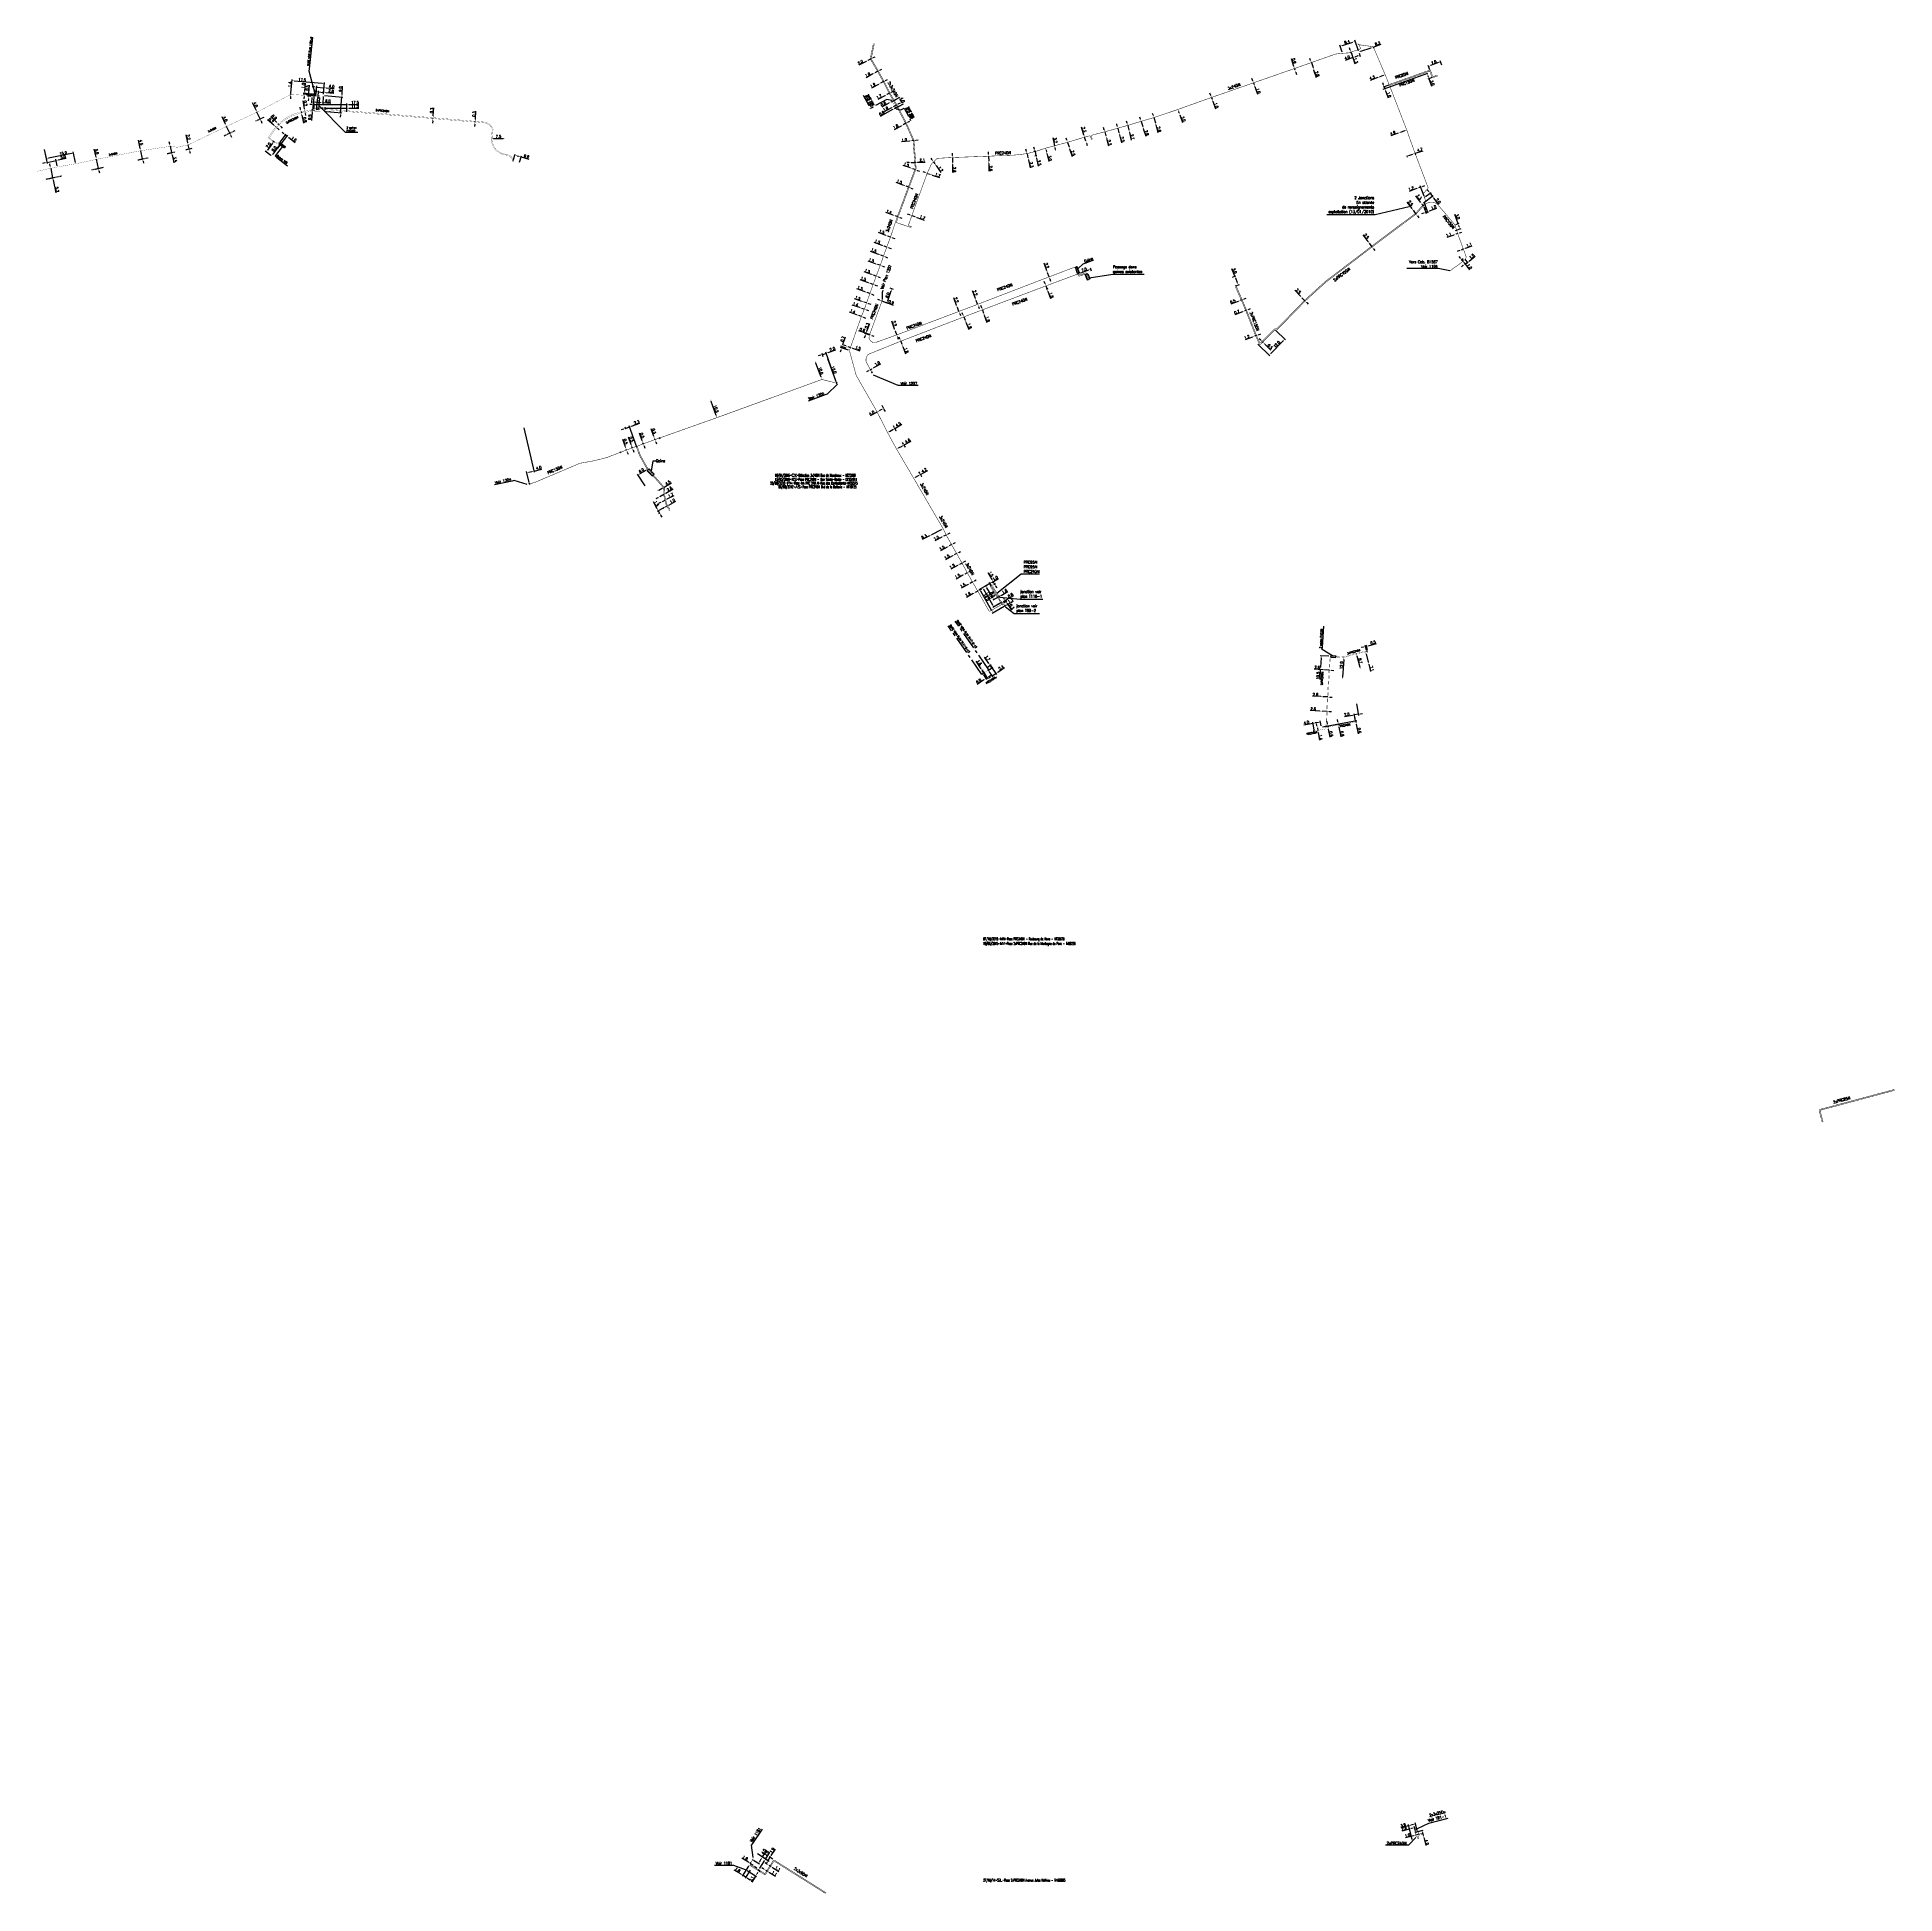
# Model space of a CAD drawing. Header units: millimetres. Extents: x 146000 to 147000, y 142004 to 143004.
import ezdxf
from ezdxf.enums import TextEntityAlignment as Align

# ---------------------------------------------------------------- set-up
doc = ezdxf.new("R2010")
doc.units = ezdxf.units.MM
doc.header["$PDMODE"] = 34
for name, pattern in [('CENTER', [2, 1.25, -0.25, 0.25, -0.25]), ('CENTER2', [28.575, 19.05, -3.175, 3.175, -3.175]), ('DASHED', [0.75, 0.5, -0.25])]:
    doc.linetypes.add(name, pattern=pattern)
doc.layers.get('0').update_dxf_attribs({"linetype": 'CONTINUOUS'})
doc.layers.get('Defpoints').update_dxf_attribs({"linetype": 'CONTINUOUS'})
for name, color, linetype in [('M_100', 7, 'M_ST_6'), ('M_130', 3, 'M_ST_15'), ('M_300', 7, 'CONTINUOUS'), ('M_400', 7, 'CONTINUOUS'), ('M_910', 7, 'CONTINUOUS'), ('M_930', 7, 'CONTINUOUS')]:
    doc.layers.add(name, color=color, linetype=linetype)
doc.styles.get("Standard").update_dxf_attribs({"font": 'romans.shx', "width": 0.85})
doc.linetypes.add('M_ST_15', pattern='A,5,-0.3,["XX",Standard,S=1,R=0,X=0,Y=-0.5],-2.5', length=7.8)
doc.linetypes.add('M_ST_6', pattern='A,5,-0.3,["||",Standard,S=1,R=0,X=0.35,Y=-0.5],-1.6', length=6.9)
doc.dimstyles.get("Standard").update_dxf_attribs({"dimtxt": 1.5, "dimasz": 1.2, "dimexe": 0.625, "dimexo": 0.625, "dimgap": 0.25, "dimtad": 1, "dimdec": 1, "dimzin": 0, "dimdsep": 46, "dimtxsty": 'Standard', "dimcen": -0.5, "dimadec": 0, "dimazin": 0, "dimtfac": 1, "dimtdec": 1, "dimtmove": 0, "dimatfit": 3, "dimfxl": 0, "dimtolj": 1, "dimtzin": 0, "dimarcsym": 0})

# ---------------------------------------------------------------- blocks, each defined once
blk = doc.blocks.new('*D4')
at = {"layer": 'Defpoints', "color": 0, "linetype": 'Continuous', "transparency": 16777216}
for p in [(146387.1, 142025.9), (146385.2, 142022.4), (146390.5, 142023.8)]:
    blk.add_point(p, dxfattribs=at)
at = {"layer": 'M_300', "color": 0, "linetype": 'Continuous', "lineweight": -2, "transparency": 16777216}
for p, q in [((146387.7, 142025.6), (146391, 142023.5)), ((146390.5, 142023.8), (146392.8, 142027.5)), ((146385.7, 142022), (146388.9, 142020.1)), ((146389, 142021.4), (146389.8, 142022.8))]:
    blk.add_line(p, q, dxfattribs=at)
at = {"layer": 'M_300', "color": 0, "linetype": 'Continuous', "transparency": 16777216}
for points in [[(146388.8, 142021.5), (146389.2, 142021.3), (146388.4, 142020.4)], [(146389.7, 142022.9), (146390, 142022.7), (146390.5, 142023.8)]]:
    blk.add_solid(points, dxfattribs=at)
at = {"layer": 'M_300', "color": 0, "linetype": 'Continuous', "transparency": 16777216, "insert": (146391.1, 142026.7), "char_height": 1.5, "attachment_point": 5, "rotation": 58.0814}
blk.add_mtext('\\A1;4.0', dxfattribs=at)
blk = doc.blocks.new('M_300_03')
at = {"color": 0, "linetype": 'Continuous'}
blk.add_solid([(-0.5, 0.2), (-0.5, -0.2), (0.5, 0.2), (0.5, -0.2)], dxfattribs=at)
at = {"color": 0, "linetype": 'Continuous', "width": 0.75, "flags": 3}
for tag, p in [('DEF_COUP', (0, -7)), ('DEF_TYPE', (0, -9)), ('DEF_LEG', (0, -5))]:
    blk.add_attdef(tag, text='', height=1.2, dxfattribs=at).set_placement(p, align=Align.MIDDLE)
blk = doc.blocks.new('*D5')
at = {"layer": 'Defpoints', "color": 0, "linetype": 'Continuous', "transparency": 16777216}
for p in [(146387.1, 142025.9), (146387.7, 142017.3), (146392.2, 142022.7)]:
    blk.add_point(p, dxfattribs=at)
at = {"layer": 'M_100', "color": 0, "linetype": 'Continuous', "lineweight": -2, "transparency": 16777216}
for p, q in [((146387.7, 142025.6), (146392.8, 142022.4)), ((146392.2, 142022.7), (146394.5, 142026.4)), ((146388.2, 142017), (146389, 142016.4)), ((146389.1, 142017.8), (146391.6, 142021.7))]:
    blk.add_line(p, q, dxfattribs=at)
at = {"layer": 'M_100', "color": 0, "linetype": 'Continuous', "transparency": 16777216}
for points in [[(146389, 142017.9), (146389.3, 142017.7), (146388.5, 142016.8)], [(146391.4, 142021.8), (146391.8, 142021.6), (146392.2, 142022.7)]]:
    blk.add_solid(points, dxfattribs=at)
at = {"layer": 'M_100', "color": 0, "linetype": 'Continuous', "transparency": 16777216, "insert": (146392.8, 142025.6), "char_height": 1.5, "attachment_point": 5, "rotation": 58.0282}
blk.add_mtext('\\A1;7.0', dxfattribs=at)
blk = doc.blocks.new('*D6')
at = {"layer": 'Defpoints', "color": 0, "linetype": 'Continuous', "transparency": 16777216}
for p in [(146383.4, 142019.4), (146384.1, 142017.2), (146381.4, 142012.9)]:
    blk.add_point(p, dxfattribs=at)
at = {"layer": 'M_100', "color": 0, "linetype": 'Continuous', "lineweight": -2, "transparency": 16777216}
for p, q in [((146378.9, 142014.5), (146375.3, 142016.7)), ((146383, 142018.9), (146379.6, 142013.4)), ((146383.8, 142016.7), (146381.1, 142012.4)), ((146381.4, 142012.9), (146379.9, 142013.9)), ((146382.4, 142012.3), (146383.5, 142011.7))]:
    blk.add_line(p, q, dxfattribs=at)
at = {"layer": 'M_100', "color": 0, "linetype": 'Continuous', "transparency": 16777216}
for points in [[(146379, 142014.7), (146378.8, 142014.4), (146379.9, 142013.9)], [(146382.6, 142012.5), (146382.3, 142012.1), (146381.4, 142012.9)]]:
    blk.add_solid(points, dxfattribs=at)
at = {"layer": 'M_100', "color": 0, "linetype": 'Continuous', "transparency": 16777216, "insert": (146377.1, 142016.8), "char_height": 1.5, "attachment_point": 5, "rotation": 328.0044}
blk.add_mtext('\\A1;1.8', dxfattribs=at)
blk = doc.blocks.new('*D7')
at = {"layer": 'Defpoints', "color": 0, "linetype": 'Continuous', "transparency": 16777216}
for p in [(146383.6, 142019.8), (146385.4, 142019.3), (146385.4, 142019.3)]:
    blk.add_point(p, dxfattribs=at)
at = {"layer": 'M_100', "color": 0, "linetype": 'Continuous', "lineweight": -2, "transparency": 16777216}
for p, q in [((146382.9, 142020.9), (146379.3, 142023.1)), ((146383.9, 142020.4), (146384.2, 142020.8)), ((146385.4, 142019.3), (146383.9, 142020.3)), ((146386.4, 142018.7), (146387.4, 142018))]:
    blk.add_line(p, q, dxfattribs=at)
at = {"layer": 'M_100', "color": 0, "linetype": 'Continuous', "transparency": 16777216}
for points in [[(146383, 142021.1), (146382.8, 142020.7), (146383.9, 142020.3)], [(146386.5, 142018.8), (146386.3, 142018.5), (146385.4, 142019.3)]]:
    blk.add_solid(points, dxfattribs=at)
at = {"layer": 'M_100', "color": 0, "linetype": 'Continuous', "transparency": 16777216, "insert": (146381.1, 142023.2), "char_height": 1.5, "attachment_point": 5, "rotation": 328.0044}
blk.add_mtext('\\A1;1.8', dxfattribs=at)
blk = doc.blocks.new('*D8')
at = {"layer": 'Defpoints', "color": 0, "linetype": 'Continuous', "transparency": 16777216}
for p in [(146381.7, 142016.8), (146388.2, 142016.4), (146388.4, 142016.2)]:
    blk.add_point(p, dxfattribs=at)
at = {"layer": 'M_100', "color": 0, "linetype": 'Continuous', "lineweight": -2, "transparency": 16777216}
for p, q in [((146382.2, 142016.5), (146387.3, 142013.3)), ((146387.8, 142015.2), (146387.4, 142014.6)), ((146388.7, 142016.1), (146389, 142015.9)), ((146386.8, 142013.6), (146384.7, 142010.2))]:
    blk.add_line(p, q, dxfattribs=at)
at = {"layer": 'M_100', "color": 0, "linetype": 'Continuous', "transparency": 16777216}
for points in [[(146387.6, 142015.3), (146388, 142015.1), (146388.4, 142016.2)], [(146387.3, 142014.7), (146387.6, 142014.5), (146386.8, 142013.6)]]:
    blk.add_solid(points, dxfattribs=at)
at = {"layer": 'M_100', "color": 0, "linetype": 'Continuous', "transparency": 16777216, "insert": (146384.6, 142011.9), "char_height": 1.5, "attachment_point": 5, "rotation": 58.0044}
blk.add_mtext('\\A1;3.1', dxfattribs=at)
blk = doc.blocks.new('*D9')
at = {"layer": 'Defpoints', "color": 0, "linetype": 'Continuous', "transparency": 16777216}
for p in [(146392.2, 142016.6), (146392.2, 142016.6), (146393.2, 142016.1)]:
    blk.add_point(p, dxfattribs=at)
at = {"layer": 'M_100', "color": 0, "linetype": 'Continuous', "lineweight": -2, "transparency": 16777216}
for p, q in [((146391.2, 142017.3), (146390.2, 142017.9)), ((146392.2, 142016.6), (146393.2, 142016.1)), ((146394.2, 142015.4), (146397.4, 142013.4))]:
    blk.add_line(p, q, dxfattribs=at)
at = {"layer": 'M_100', "color": 0, "linetype": 'Continuous', "transparency": 16777216}
for points in [[(146391.3, 142017.4), (146391.1, 142017.1), (146392.2, 142016.6)], [(146394.3, 142015.6), (146394.1, 142015.2), (146393.2, 142016.1)]]:
    blk.add_solid(points, dxfattribs=at)
at = {"layer": 'M_100', "color": 0, "linetype": 'Continuous', "transparency": 16777216, "insert": (146396.9, 142014.9), "char_height": 1.5, "attachment_point": 5, "rotation": 327.9858}
blk.add_mtext('\\A1;1.1', dxfattribs=at)
blk = doc.blocks.new('*D10')
at = {"layer": 'Defpoints', "color": 0, "linetype": 'Continuous', "transparency": 16777216}
for p in [(146394, 142019.3), (146394, 142019.3), (146394.9, 142018.8)]:
    blk.add_point(p, dxfattribs=at)
at = {"layer": 'M_100', "color": 0, "linetype": 'Continuous', "lineweight": -2, "transparency": 16777216}
for p, q in [((146392.9, 142020), (146391.9, 142020.6)), ((146394, 142019.3), (146394.9, 142018.8)), ((146395.9, 142018.1), (146399.2, 142016))]:
    blk.add_line(p, q, dxfattribs=at)
at = {"layer": 'M_100', "color": 0, "linetype": 'Continuous', "transparency": 16777216}
for points in [[(146393, 142020.1), (146392.8, 142019.8), (146394, 142019.3)], [(146396, 142018.3), (146395.8, 142017.9), (146394.9, 142018.8)]]:
    blk.add_solid(points, dxfattribs=at)
at = {"layer": 'M_100', "color": 0, "linetype": 'Continuous', "transparency": 16777216, "insert": (146398.7, 142017.5), "char_height": 1.5, "attachment_point": 5, "rotation": 327.7392}
blk.add_mtext('\\A1;1.1', dxfattribs=at)
blk = doc.blocks.new('*D11')
at = {"layer": 'Defpoints', "color": 0, "linetype": 'Continuous', "transparency": 16777216}
for p in [(146766.8, 142889.1), (146767.8, 142889.5), (146767.8, 142889.5)]:
    blk.add_point(p, dxfattribs=at)
at = {"layer": 'M_130', "color": 0, "linetype": 'Continuous', "lineweight": -2, "transparency": 16777216}
for p, q in [((146765.7, 142888.6), (146764.5, 142888.2)), ((146766.8, 142889.1), (146767.8, 142889.5)), ((146768.9, 142889.9), (146772.5, 142891.2))]:
    blk.add_line(p, q, dxfattribs=at)
at = {"layer": 'M_130', "color": 0, "linetype": 'Continuous', "transparency": 16777216}
for points in [[(146765.6, 142888.8), (146765.7, 142888.5), (146766.8, 142889.1)], [(146768.9, 142890.1), (146769, 142889.7), (146767.8, 142889.5)]]:
    blk.add_solid(points, dxfattribs=at)
at = {"layer": 'M_130', "color": 0, "linetype": 'Continuous', "transparency": 16777216, "insert": (146770.9, 142891.7), "char_height": 1.5, "attachment_point": 5, "rotation": 20.6265}
blk.add_mtext('\\A1;1.1', dxfattribs=at)
blk = doc.blocks.new('*D12')
at = {"layer": 'Defpoints', "color": 0, "linetype": 'Continuous', "transparency": 16777216}
for p in [(146654.8, 142978.9), (146655.1, 142978), (146655.1, 142978)]:
    blk.add_point(p, dxfattribs=at)
at = {"layer": 'M_130', "color": 0, "linetype": 'Continuous', "lineweight": -2, "transparency": 16777216}
for p, q in [((146654.4, 142980.1), (146654, 142981.2)), ((146654.8, 142978.9), (146655.1, 142978)), ((146655.5, 142976.9), (146656.9, 142972.9))]:
    blk.add_line(p, q, dxfattribs=at)
at = {"layer": 'M_130', "color": 0, "linetype": 'Continuous', "transparency": 16777216}
for points in [[(146654.6, 142980.1), (146654.2, 142980), (146654.8, 142978.9)], [(146655.7, 142976.9), (146655.3, 142976.8), (146655.1, 142978)]]:
    blk.add_solid(points, dxfattribs=at)
at = {"layer": 'M_130', "color": 0, "linetype": 'Continuous', "transparency": 16777216, "insert": (146657.4, 142974.6), "char_height": 1.5, "attachment_point": 5, "rotation": 289.329}
blk.add_mtext('\\A1;1.0', dxfattribs=at)
blk = doc.blocks.new('*D13')
at = {"layer": 'Defpoints', "color": 0, "linetype": 'Continuous', "transparency": 16777216}
for p in [(146676.9, 142986.6), (146677.2, 142985.8), (146677.2, 142985.8)]:
    blk.add_point(p, dxfattribs=at)
at = {"layer": 'M_130', "color": 0, "linetype": 'Continuous', "lineweight": -2, "transparency": 16777216}
for p, q in [((146676.5, 142987.8), (146675.2, 142991.9)), ((146677.2, 142985.8), (146676.9, 142986.6)), ((146677.6, 142984.6), (146677.9, 142983.5))]:
    blk.add_line(p, q, dxfattribs=at)
at = {"layer": 'M_130', "color": 0, "linetype": 'Continuous', "transparency": 16777216}
for points in [[(146676.7, 142987.8), (146676.3, 142987.7), (146676.9, 142986.6)], [(146677.7, 142984.7), (146677.4, 142984.6), (146677.2, 142985.8)]]:
    blk.add_solid(points, dxfattribs=at)
at = {"layer": 'M_130', "color": 0, "linetype": 'Continuous', "transparency": 16777216, "insert": (146676.6, 142990.7), "char_height": 1.5, "attachment_point": 5, "rotation": 287.9613}
blk.add_mtext('\\A1;0.9', dxfattribs=at)
blk = doc.blocks.new('*D14')
at = {"layer": 'Defpoints', "color": 0, "linetype": 'Continuous', "transparency": 16777216}
for p in [(146686, 142989.8), (146686.9, 142987.2), (146686.9, 142987.2)]:
    blk.add_point(p, dxfattribs=at)
at = {"layer": 'M_130', "color": 0, "linetype": 'Continuous', "lineweight": -2, "transparency": 16777216}
for p, q in [((146685.6, 142991), (146685.2, 142992.1)), ((146686, 142989.8), (146686.9, 142987.2)), ((146687.2, 142986), (146688.6, 142981.9))]:
    blk.add_line(p, q, dxfattribs=at)
at = {"layer": 'M_130', "color": 0, "linetype": 'Continuous', "transparency": 16777216}
for points in [[(146685.8, 142991), (146685.4, 142990.9), (146686, 142989.8)], [(146687.4, 142986.1), (146687, 142986), (146686.9, 142987.2)]]:
    blk.add_solid(points, dxfattribs=at)
at = {"layer": 'M_130', "color": 0, "linetype": 'Continuous', "transparency": 16777216, "insert": (146689.1, 142983.7), "char_height": 1.5, "attachment_point": 5, "rotation": 288.1519}
blk.add_mtext('\\A1;2.8', dxfattribs=at)
blk = doc.blocks.new('*D15')
at = {"layer": 'Defpoints', "color": 0, "linetype": 'Continuous', "transparency": 16777216}
for p in [(146749, 142987.7), (146749.9, 142985.4), (146756.4, 142987.9)]:
    blk.add_point(p, dxfattribs=at)
at = {"layer": 'M_130', "color": 0, "linetype": 'Continuous', "lineweight": -2, "transparency": 16777216}
for p, q in [((146749.7, 142986), (146748.8, 142988.3)), ((146754.4, 142989.8), (146750.1, 142988.2)), ((146756.2, 142988.5), (146755.3, 142990.8))]:
    blk.add_line(p, q, dxfattribs=at)
at = {"layer": 'M_130', "color": 0, "linetype": 'Continuous', "transparency": 16777216}
for points in [[(146750.1, 142988.3), (146750.2, 142988), (146749, 142987.7)], [(146754.4, 142990), (146754.5, 142989.6), (146755.6, 142990.2)]]:
    blk.add_solid(points, dxfattribs=at)
at = {"layer": 'M_130', "color": 0, "linetype": 'Continuous', "transparency": 16777216, "insert": (146751.9, 142989.9), "char_height": 1.5, "attachment_point": 5, "rotation": 21.0308}
blk.add_mtext('\\A1;7.0', dxfattribs=at)
blk = doc.blocks.new('*D16')
at = {"layer": 'Defpoints', "color": 0, "linetype": 'Continuous', "transparency": 16777216}
for p in [(146724.1, 142975.3), (146725.2, 142976.8), (146728.2, 142977.9)]:
    blk.add_point(p, dxfattribs=at)
at = {"layer": 'M_130', "color": 0, "linetype": 'Continuous', "lineweight": -2, "transparency": 16777216}
for p, q in [((146724.8, 142977.9), (146724.4, 142979)), ((146727.6, 142977.6), (146724.6, 142976.6)), ((146724.7, 142975.6), (146726.1, 142976)), ((146725.2, 142976.8), (146725.5, 142975.8)), ((146725.9, 142974.7), (146727.3, 142970.8))]:
    blk.add_line(p, q, dxfattribs=at)
at = {"layer": 'M_130', "color": 0, "linetype": 'Continuous', "transparency": 16777216}
for points in [[(146725, 142978), (146724.6, 142977.8), (146725.2, 142976.8)], [(146726.1, 142974.8), (146725.7, 142974.6), (146725.5, 142975.8)]]:
    blk.add_solid(points, dxfattribs=at)
at = {"layer": 'M_130', "color": 0, "linetype": 'Continuous', "transparency": 16777216, "insert": (146727.8, 142972.5), "char_height": 1.5, "attachment_point": 5, "rotation": 289.8464}
blk.add_mtext('\\A1;1.0', dxfattribs=at)
blk = doc.blocks.new('*D17')
at = {"layer": 'Defpoints', "color": 0, "linetype": 'Continuous', "transparency": 16777216}
for p in [(146724.1, 142975.3), (146749.2, 142981.2), (146751.6, 142982.1)]:
    blk.add_point(p, dxfattribs=at)
at = {"layer": 'M_130', "color": 0, "linetype": 'Continuous', "lineweight": -2, "transparency": 16777216}
for p, q in [((146724.7, 142975.6), (146748.7, 142984.2)), ((146748.6, 142982.9), (146748.8, 142982.3)), ((146751, 142981.8), (146748.6, 142981)), ((146749.2, 142981.2), (146750.7, 142977.1))]:
    blk.add_line(p, q, dxfattribs=at)
at = {"layer": 'M_130', "color": 0, "linetype": 'Continuous', "transparency": 16777216}
for points in [[(146748.7, 142982.9), (146748.4, 142982.8), (146748.2, 142984)], [(146749, 142982.4), (146748.6, 142982.2), (146749.2, 142981.2)]]:
    blk.add_solid(points, dxfattribs=at)
at = {"layer": 'M_130', "color": 0, "linetype": 'Continuous', "transparency": 16777216, "insert": (146751.1, 142978.9), "char_height": 1.5, "attachment_point": 5, "rotation": 289.8464}
blk.add_mtext('\\A1;3.0', dxfattribs=at)
blk = doc.blocks.new('*D18')
at = {"layer": 'Defpoints', "color": 0, "linetype": 'Continuous', "transparency": 16777216}
for p in [(146767.7, 142882.8), (146768.3, 142884.5), (146769.9, 142882.3)]:
    blk.add_point(p, dxfattribs=at)
at = {"layer": 'M_300', "color": 0, "linetype": 'Continuous', "lineweight": -2, "transparency": 16777216}
for p, q in [((146770.9, 142883), (146774.2, 142885.6)), ((146767.8, 142880.7), (146766.8, 142879.9)), ((146768.1, 142882.3), (146769.1, 142880.9)), ((146768.6, 142884), (146770.3, 142881.8)), ((146768.7, 142881.4), (146769.9, 142882.3))]:
    blk.add_line(p, q, dxfattribs=at)
at = {"layer": 'M_300', "color": 0, "linetype": 'Continuous', "transparency": 16777216}
for points in [[(146767.7, 142880.8), (146767.9, 142880.5), (146768.7, 142881.4)], [(146770.8, 142883.2), (146771, 142882.9), (146769.9, 142882.3)]]:
    blk.add_solid(points, dxfattribs=at)
at = {"layer": 'M_300', "color": 0, "linetype": 'Continuous', "lineweight": -2, "transparency": 16777216, "insert": (146772.4, 142885.5), "char_height": 1.5, "attachment_point": 5, "rotation": 37.2948}
blk.add_mtext('\\A1;1.5', dxfattribs=at)
blk = doc.blocks.new('*D19')
at = {"layer": 'Defpoints', "color": 0, "linetype": 'Continuous', "transparency": 16777216}
for p in [(146767.1, 142883.6), (146767.7, 142882.8), (146768.3, 142884.5)]:
    blk.add_point(p, dxfattribs=at)
at = {"layer": 'M_300', "color": 0, "linetype": 'Continuous', "lineweight": -2, "transparency": 16777216}
for p, q in [((146766.3, 142884.6), (146765.6, 142885.5)), ((146767.8, 142884.1), (146766.6, 142883.2)), ((146767.1, 142883.6), (146767.7, 142882.8)), ((146768.4, 142881.9), (146771.2, 142878.2))]:
    blk.add_line(p, q, dxfattribs=at)
at = {"layer": 'M_300', "color": 0, "linetype": 'Continuous', "transparency": 16777216}
for points in [[(146766.5, 142884.7), (146766.2, 142884.4), (146767.1, 142883.6)], [(146768.6, 142882), (146768.2, 142881.7), (146767.7, 142882.8)]]:
    blk.add_solid(points, dxfattribs=at)
at = {"layer": 'M_300', "color": 0, "linetype": 'Continuous', "lineweight": -2, "transparency": 16777216, "insert": (146771.1, 142880), "char_height": 1.5, "attachment_point": 5, "rotation": 307.2948}
blk.add_mtext('\\A1;1.0', dxfattribs=at)
blk = doc.blocks.new('*D20')
at = {"layer": 'Defpoints', "color": 0, "linetype": 'Continuous', "transparency": 16777216}
for p in [(146763, 142899.2), (146763.2, 142902.5), (146766, 142900.3)]:
    blk.add_point(p, dxfattribs=at)
at = {"layer": 'M_130', "color": 0, "linetype": 'Continuous', "lineweight": -2, "transparency": 16777216}
for p, q in [((146765, 142903.1), (146763.2, 142908)), ((146763.6, 142899.4), (146766.6, 142900.5)), ((146763.8, 142902.7), (146765.6, 142903.3)), ((146765.6, 142901.4), (146765.4, 142902))]:
    blk.add_line(p, q, dxfattribs=at)
at = {"layer": 'M_130', "color": 0, "linetype": 'Continuous', "transparency": 16777216}
for points in [[(146765.6, 142902.1), (146765.2, 142901.9), (146765, 142903.1)], [(146765.8, 142901.5), (146765.4, 142901.4), (146766, 142900.3)]]:
    blk.add_solid(points, dxfattribs=at)
at = {"layer": 'M_130', "color": 0, "linetype": 'Continuous', "transparency": 16777216, "insert": (146764.7, 142906.9), "char_height": 1.5, "attachment_point": 5, "rotation": 289.9198}
blk.add_mtext('\\A1;3.0', dxfattribs=at)
blk = doc.blocks.new('*D21')
at = {"layer": 'Defpoints', "color": 0, "linetype": 'Continuous', "transparency": 16777216}
for p in [(146711.5, 142995.5), (146711.5, 142995.5), (146719.3, 142998.3)]:
    blk.add_point(p, dxfattribs=at)
at = {"layer": 'M_130', "color": 0, "linetype": 'Continuous', "lineweight": -2, "transparency": 16777216}
for p, q in [((146711.3, 142996.1), (146711.3, 142996.1)), ((146712.6, 142995.9), (146718.2, 142997.8)), ((146719.3, 142998.2), (146723.5, 142999.7)), ((146719.5, 142997.7), (146719.5, 142997.6))]:
    blk.add_line(p, q, dxfattribs=at)
at = {"layer": 'M_130', "color": 0, "linetype": 'Continuous', "transparency": 16777216}
for points in [[(146712.5, 142996.1), (146712.7, 142995.7), (146711.5, 142995.5)], [(146718.1, 142998), (146718.3, 142997.7), (146719.3, 142998.2)]]:
    blk.add_solid(points, dxfattribs=at)
at = {"layer": 'M_130', "color": 0, "linetype": 'Continuous', "transparency": 16777216, "insert": (146721.6, 143000.1), "char_height": 1.5, "attachment_point": 5, "rotation": 19.0536}
blk.add_mtext('\\A1;8.3', dxfattribs=at)
blk = doc.blocks.new('*D22')
at = {"layer": 'Defpoints', "color": 0, "linetype": 'Continuous', "transparency": 16777216}
for p in [(146707.3, 142995.5), (146711.5, 142995.5), (146712.1, 142993.8)]:
    blk.add_point(p, dxfattribs=at)
at = {"layer": 'M_300', "color": 0, "linetype": 'Continuous', "lineweight": -2, "transparency": 16777216}
for p, q in [((146708.3, 142992.5), (146704.2, 142991)), ((146707.5, 142994.9), (146708.5, 142991.9)), ((146711, 142993.4), (146709.4, 142992.8)), ((146711.7, 142994.9), (146712.3, 142993.2))]:
    blk.add_line(p, q, dxfattribs=at)
at = {"layer": 'M_300', "color": 0, "linetype": 'Continuous', "transparency": 16777216}
for points in [[(146709.4, 142993), (146709.5, 142992.7), (146708.3, 142992.5)], [(146710.9, 142993.6), (146711, 142993.2), (146712.1, 142993.8)]]:
    blk.add_solid(points, dxfattribs=at)
at = {"layer": 'M_300', "color": 0, "linetype": 'Continuous', "transparency": 16777216, "insert": (146705.3, 142992.5), "char_height": 1.5, "attachment_point": 5, "rotation": 19.0536}
blk.add_mtext('\\A1;4.0', dxfattribs=at)
blk = doc.blocks.new('*D23')
at = {"layer": 'Defpoints', "color": 0, "linetype": 'Continuous', "transparency": 16777216}
for p in [(146709.5, 143001.3), (146711.5, 142995.5), (146702.8, 142994.9)]:
    blk.add_point(p, dxfattribs=at)
at = {"layer": 'M_130', "color": 0, "linetype": 'Continuous', "lineweight": -2, "transparency": 16777216}
for p, q in [((146702.6, 142995.4), (146701.3, 142999.2)), ((146702.7, 142999), (146708.3, 143000.9)), ((146711.3, 142996.1), (146709.3, 143001.9))]:
    blk.add_line(p, q, dxfattribs=at)
at = {"layer": 'M_130', "color": 0, "linetype": 'Continuous', "transparency": 16777216}
for points in [[(146702.6, 142999.2), (146702.7, 142998.8), (146701.5, 142998.6)], [(146708.3, 143001.1), (146708.4, 143000.8), (146709.5, 143001.3)]]:
    blk.add_solid(points, dxfattribs=at)
at = {"layer": 'M_130', "color": 0, "linetype": 'Continuous', "transparency": 16777216, "insert": (146705.2, 143000.9), "char_height": 1.5, "attachment_point": 5, "rotation": 19.0536}
blk.add_mtext('\\A1;8.4', dxfattribs=at)
blk = doc.blocks.new('*D24')
at = {"layer": 'Defpoints', "color": 0, "linetype": 'Continuous', "transparency": 16777216}
for p in [(146680.9, 142863.2), (146680.9, 142863.2), (146682.6, 142861.4)]:
    blk.add_point(p, dxfattribs=at)
at = {"layer": 'M_130', "color": 0, "linetype": 'Continuous', "lineweight": -2, "transparency": 16777216}
for p, q in [((146680.1, 142864.1), (146677, 142867.3)), ((146682.6, 142861.4), (146680.9, 142863.2)), ((146683.5, 142860.6), (146684.3, 142859.7))]:
    blk.add_line(p, q, dxfattribs=at)
at = {"layer": 'M_130', "color": 0, "linetype": 'Continuous', "transparency": 16777216}
for points in [[(146680.2, 142864.2), (146679.9, 142864), (146680.9, 142863.2)], [(146683.6, 142860.7), (146683.3, 142860.4), (146682.6, 142861.4)]]:
    blk.add_solid(points, dxfattribs=at)
at = {"layer": 'M_130', "color": 0, "linetype": 'Continuous', "transparency": 16777216, "insert": (146678.9, 142866.8), "char_height": 1.5, "attachment_point": 5, "rotation": 313.804}
blk.add_mtext('\\A1;2.5', dxfattribs=at)
blk = doc.blocks.new('*D25')
at = {"layer": 'Defpoints', "color": 0, "linetype": 'Continuous', "transparency": 16777216}
for p in [(146740.9, 142910.3), (146740.9, 142910.3), (146742.4, 142908.3)]:
    blk.add_point(p, dxfattribs=at)
at = {"layer": 'M_130', "color": 0, "linetype": 'Continuous', "lineweight": -2, "transparency": 16777216}
for p, q in [((146740.2, 142911.2), (146737.5, 142914.7)), ((146742.4, 142908.3), (146740.9, 142910.3)), ((146743.1, 142907.3), (146743.8, 142906.3))]:
    blk.add_line(p, q, dxfattribs=at)
at = {"layer": 'M_130', "color": 0, "linetype": 'Continuous', "transparency": 16777216}
for points in [[(146740.3, 142911.3), (146740, 142911.1), (146740.9, 142910.3)], [(146743.2, 142907.4), (146742.9, 142907.2), (146742.4, 142908.3)]]:
    blk.add_solid(points, dxfattribs=at)
at = {"layer": 'M_130', "color": 0, "linetype": 'Continuous', "transparency": 16777216, "insert": (146739.3, 142914.1), "char_height": 1.5, "attachment_point": 5, "rotation": 306.7757}
blk.add_mtext('\\A1;2.5', dxfattribs=at)
blk = doc.blocks.new('*D26')
at = {"layer": 'Defpoints', "color": 0, "linetype": 'Continuous', "transparency": 16777216}
for p in [(146746.9, 142917.3), (146751.1, 142917.9), (146745.9, 142914)]:
    blk.add_point(p, dxfattribs=at)
at = {"layer": 'M_300', "color": 0, "linetype": 'Continuous', "lineweight": -2, "transparency": 16777216}
for p, q in [((146746.4, 142914.4), (146751.6, 142918.3)), ((146747.4, 142917.7), (146750.4, 142919.9)), ((146749.2, 142920.5), (146748.4, 142921.4)), ((146749.9, 142919.5), (146751.1, 142917.9)), ((146751.8, 142916.9), (146754.4, 142913.4))]:
    blk.add_line(p, q, dxfattribs=at)
at = {"layer": 'M_300', "color": 0, "linetype": 'Continuous', "transparency": 16777216}
for points in [[(146749.3, 142920.6), (146749, 142920.4), (146749.9, 142919.5)], [(146752, 142917.1), (146751.6, 142916.8), (146751.1, 142917.9)]]:
    blk.add_solid(points, dxfattribs=at)
at = {"layer": 'M_300', "color": 0, "linetype": 'Continuous', "transparency": 16777216, "insert": (146754.3, 142915.3), "char_height": 1.5, "attachment_point": 5, "rotation": 306.7757}
blk.add_mtext('\\A1;2.0', dxfattribs=at)
blk = doc.blocks.new('*D27')
at = {"layer": 'Defpoints', "color": 0, "linetype": 'Continuous', "transparency": 16777216}
for p in [(146746.3, 142915.5), (146746.3, 142912.7), (146748.5, 142909.6)]:
    blk.add_point(p, dxfattribs=at)
at = {"layer": 'M_300', "color": 0, "linetype": 'Continuous', "lineweight": -2, "transparency": 16777216}
for p, q in [((146746.5, 142908.8), (146745.3, 142908.4)), ((146746.5, 142914.9), (146748.7, 142909)), ((146746.5, 142912.1), (146747.8, 142908.6)), ((146747.6, 142909.2), (146748.5, 142909.6)), ((146749.6, 142910), (146753.6, 142911.5))]:
    blk.add_line(p, q, dxfattribs=at)
at = {"layer": 'M_300', "color": 0, "linetype": 'Continuous', "transparency": 16777216}
for points in [[(146746.4, 142909), (146746.5, 142908.6), (146747.6, 142909.2)], [(146749.6, 142910.2), (146749.7, 142909.8), (146748.5, 142909.6)]]:
    blk.add_solid(points, dxfattribs=at)
at = {"layer": 'M_300', "color": 0, "linetype": 'Continuous', "transparency": 16777216, "insert": (146751.8, 142911.9), "char_height": 1.5, "attachment_point": 5, "rotation": 20.5822}
blk.add_mtext('\\A1;1.0', dxfattribs=at)
blk = doc.blocks.new('*D28')
at = {"layer": 'Defpoints', "color": 0, "linetype": 'Continuous', "transparency": 16777216}
for p in [(146717.2, 142892.6), (146717.2, 142892.6), (146718.7, 142890.6)]:
    blk.add_point(p, dxfattribs=at)
at = {"layer": 'M_130', "color": 0, "linetype": 'Continuous', "lineweight": -2, "transparency": 16777216}
for p, q in [((146716.5, 142893.6), (146713.9, 142897.1)), ((146718.7, 142890.6), (146717.2, 142892.6)), ((146719.5, 142889.6), (146720.2, 142888.7))]:
    blk.add_line(p, q, dxfattribs=at)
at = {"layer": 'M_130', "color": 0, "linetype": 'Continuous', "transparency": 16777216}
for points in [[(146716.7, 142893.7), (146716.4, 142893.4), (146717.2, 142892.6)], [(146719.6, 142889.8), (146719.3, 142889.5), (146718.7, 142890.6)]]:
    blk.add_solid(points, dxfattribs=at)
at = {"layer": 'M_130', "color": 0, "linetype": 'Continuous', "transparency": 16777216, "insert": (146715.6, 142896.4), "char_height": 1.5, "attachment_point": 5, "rotation": 306.832}
blk.add_mtext('\\A1;2.5', dxfattribs=at)
blk = doc.blocks.new('*D29')
at = {"layer": 'Defpoints', "color": 0, "linetype": 'Continuous', "transparency": 16777216}
for p in [(146763.7, 142897.4), (146764.7, 142897.8), (146764.7, 142897.8)]:
    blk.add_point(p, dxfattribs=at)
at = {"layer": 'M_130', "color": 0, "linetype": 'Continuous', "lineweight": -2, "transparency": 16777216}
for p, q in [((146762.6, 142897), (146759, 142895.7)), ((146764.7, 142897.8), (146763.7, 142897.4)), ((146765.9, 142898.2), (146767, 142898.6))]:
    blk.add_line(p, q, dxfattribs=at)
at = {"layer": 'M_130', "color": 0, "linetype": 'Continuous', "transparency": 16777216}
for points in [[(146762.5, 142897.2), (146762.6, 142896.8), (146763.7, 142897.4)], [(146765.8, 142898.4), (146765.9, 142898), (146764.7, 142897.8)]]:
    blk.add_solid(points, dxfattribs=at)
at = {"layer": 'M_130', "color": 0, "linetype": 'Continuous', "transparency": 16777216, "insert": (146759.9, 142897.1), "char_height": 1.5, "attachment_point": 5, "rotation": 20.1568}
blk.add_mtext('\\A1;1.1', dxfattribs=at)
blk = doc.blocks.new('*D30')
at = {"layer": 'Defpoints', "color": 0, "linetype": 'Continuous', "transparency": 16777216}
for p in [(146743.7, 142922.4), (146743.7, 142922.4), (146746.9, 142917.3)]:
    blk.add_point(p, dxfattribs=at)
at = {"layer": 'M_300', "color": 0, "linetype": 'Continuous', "lineweight": -2, "transparency": 16777216}
for p, q in [((146742.6, 142922), (146738.7, 142920.5)), ((146744.8, 142922.8), (146743.7, 142922.4)), ((146746.7, 142917.9), (146744.6, 142923.4)), ((146745.9, 142923.2), (146747.1, 142923.7))]:
    blk.add_line(p, q, dxfattribs=at)
at = {"layer": 'M_300', "color": 0, "linetype": 'Continuous', "transparency": 16777216}
for points in [[(146742.5, 142922.2), (146742.6, 142921.8), (146743.7, 142922.4)], [(146745.9, 142923.4), (146746, 142923.1), (146744.8, 142922.8)]]:
    blk.add_solid(points, dxfattribs=at)
at = {"layer": 'M_300', "color": 0, "linetype": 'Continuous', "transparency": 16777216, "insert": (146739.7, 142922), "char_height": 1.5, "attachment_point": 5, "rotation": 20.5822}
blk.add_mtext('\\A1;1.2', dxfattribs=at)
blk = doc.blocks.new('*D31')
at = {"layer": 'Defpoints', "color": 0, "linetype": 'Continuous', "transparency": 16777216}
for p in [(146707.3, 142995.5), (146707.7, 142994.2), (146707.7, 142994.2)]:
    blk.add_point(p, dxfattribs=at)
at = {"layer": 'M_300', "color": 0, "linetype": 'Continuous', "lineweight": -2, "transparency": 16777216}
for p, q in [((146706.9, 142996.6), (146706.5, 142997.7)), ((146707.3, 142995.5), (146707.7, 142994.2)), ((146708.1, 142993.1), (146709.4, 142989.1))]:
    blk.add_line(p, q, dxfattribs=at)
at = {"layer": 'M_300', "color": 0, "linetype": 'Continuous', "transparency": 16777216}
for points in [[(146707.1, 142996.7), (146706.7, 142996.5), (146707.3, 142995.5)], [(146708.3, 142993.2), (146707.9, 142993), (146707.7, 142994.2)]]:
    blk.add_solid(points, dxfattribs=at)
at = {"layer": 'M_300', "color": 0, "linetype": 'Continuous', "transparency": 16777216, "insert": (146709.9, 142990.9), "char_height": 1.5, "attachment_point": 5, "rotation": 289.0536}
blk.add_mtext('\\A1;1.3', dxfattribs=at)
blk = doc.blocks.new('*D32')
at = {"layer": 'Defpoints', "color": 0, "linetype": 'Continuous', "transparency": 16777216}
for p in [(146732.7, 142951.8), (146732.7, 142951.8), (146737.4, 142953.5)]:
    blk.add_point(p, dxfattribs=at)
at = {"layer": 'M_130', "color": 0, "linetype": 'Continuous', "lineweight": -2, "transparency": 16777216}
for p, q in [((146732.7, 142951.8), (146728.7, 142950.4)), ((146736.2, 142953.1), (146733.9, 142952.2))]:
    blk.add_line(p, q, dxfattribs=at)
at = {"layer": 'M_130', "color": 0, "linetype": 'Continuous', "transparency": 16777216}
for points in [[(146733.8, 142952.4), (146733.9, 142952.1), (146732.7, 142951.8)], [(146736.2, 142953.3), (146736.3, 142952.9), (146737.4, 142953.5)]]:
    blk.add_solid(points, dxfattribs=at)
at = {"layer": 'M_130', "color": 0, "linetype": 'Continuous', "transparency": 16777216, "insert": (146729.8, 142951.9), "char_height": 1.5, "attachment_point": 5, "rotation": 19.1924}
blk.add_mtext('\\A1;4.9', dxfattribs=at)
blk = doc.blocks.new('*D33')
at = {"layer": 'Defpoints', "color": 0, "linetype": 'Continuous', "transparency": 16777216}
for p in [(146737.1, 142940.3), (146737.3, 142939.5), (146741.5, 142941.7)]:
    blk.add_point(p, dxfattribs=at)
at = {"layer": 'M_130', "color": 0, "linetype": 'Continuous', "lineweight": -2, "transparency": 16777216}
for p, q in [((146737.3, 142939.7), (146737.5, 142939)), ((146738.4, 142939.9), (146740.6, 142940.6)), ((146741.7, 142941.1), (146742, 142940.4)), ((146741.8, 142941), (146746.2, 142942.4))]:
    blk.add_line(p, q, dxfattribs=at)
at = {"layer": 'M_130', "color": 0, "linetype": 'Continuous', "transparency": 16777216}
for points in [[(146738.4, 142940.1), (146738.5, 142939.7), (146737.3, 142939.5)], [(146740.6, 142940.8), (146740.7, 142940.4), (146741.8, 142941)]]:
    blk.add_solid(points, dxfattribs=at)
at = {"layer": 'M_130', "color": 0, "linetype": 'Continuous', "transparency": 16777216, "insert": (146744.4, 142942.9), "char_height": 1.5, "attachment_point": 5, "rotation": 17.8602}
blk.add_mtext('\\A1;4.7', dxfattribs=at)
blk = doc.blocks.new('*D34')
at = {"layer": 'Defpoints', "color": 0, "linetype": 'Continuous', "transparency": 16777216}
for p in [(146387.1, 142025.9), (146393.5, 142021.9), (146396.5, 142022.3)]:
    blk.add_point(p, dxfattribs=at)
at = {"layer": 'M_100', "color": 0, "linetype": 'Continuous', "lineweight": -2, "transparency": 16777216}
for p, q in [((146387.7, 142025.6), (146394.1, 142021.6)), ((146395.2, 142024.5), (146397.4, 142028)), ((146392.9, 142020.9), (146392.3, 142019.9)), ((146393.5, 142021.9), (146394.5, 142023.5)), ((146396, 142022.6), (146394, 142023.8))]:
    blk.add_line(p, q, dxfattribs=at)
at = {"layer": 'M_100', "color": 0, "linetype": 'Continuous', "transparency": 16777216}
for points in [[(146392.7, 142021), (146393.1, 142020.8), (146393.5, 142021.9)], [(146395, 142024.6), (146395.3, 142024.4), (146394.5, 142023.5)]]:
    blk.add_solid(points, dxfattribs=at)
at = {"layer": 'M_100', "color": 0, "linetype": 'Continuous', "transparency": 16777216, "insert": (146395.7, 142027.3), "char_height": 1.5, "attachment_point": 5, "rotation": 58.0282}
blk.add_mtext('\\A1;1.9', dxfattribs=at)
blk = doc.blocks.new('*D35')
at = {"layer": 'Defpoints', "color": 0, "linetype": 'Continuous', "transparency": 16777216}
for p in [(146721.7, 142981.8), (146721.7, 142981.8), (146725.7, 142983.3)]:
    blk.add_point(p, dxfattribs=at)
at = {"layer": 'M_130', "color": 0, "linetype": 'Continuous', "lineweight": -2, "transparency": 16777216}
for p, q in [((146721.7, 142981.8), (146717.6, 142980.2)), ((146724.6, 142982.9), (146722.8, 142982.2))]:
    blk.add_line(p, q, dxfattribs=at)
at = {"layer": 'M_130', "color": 0, "linetype": 'Continuous', "transparency": 16777216}
for points in [[(146722.8, 142982.4), (146722.9, 142982), (146721.7, 142981.8)], [(146724.5, 142983), (146724.7, 142982.7), (146725.7, 142983.3)]]:
    blk.add_solid(points, dxfattribs=at)
at = {"layer": 'M_130', "color": 0, "linetype": 'Continuous', "transparency": 16777216, "insert": (146718.7, 142981.7), "char_height": 1.5, "attachment_point": 5, "rotation": 20.6842}
blk.add_mtext('\\A1;4.3', dxfattribs=at)
blk = doc.blocks.new('*D36')
at = {"layer": 'Defpoints', "color": 0, "linetype": 'Continuous', "transparency": 16777216}
for p in [(146738.8, 142038.8), (146742.2, 142037.2), (146740.3, 142032.6)]:
    blk.add_point(p, dxfattribs=at)
at = {"layer": 'M_300', "color": 0, "linetype": 'Continuous', "lineweight": -2, "transparency": 16777216}
for p, q in [((146738.8, 142038.8), (146734.6, 142037.7)), ((146740.2, 142033.2), (146738.6, 142039.4)), ((146740.4, 142039.2), (146739.9, 142039.1)), ((146742, 142037.8), (146741.4, 142040.1))]:
    blk.add_line(p, q, dxfattribs=at)
at = {"layer": 'M_300', "color": 0, "linetype": 'Continuous', "transparency": 16777216}
for points in [[(146739.9, 142039.3), (146740, 142038.9), (146738.8, 142038.8)], [(146740.4, 142039.4), (146740.5, 142039), (146741.6, 142039.5)]]:
    blk.add_solid(points, dxfattribs=at)
at = {"layer": 'M_300', "color": 0, "linetype": 'Continuous', "transparency": 16777216, "insert": (146735.9, 142039.1), "char_height": 1.5, "attachment_point": 5, "rotation": 14.2851}
blk.add_mtext('\\A1;2.9', dxfattribs=at)
blk = doc.blocks.new('*D37')
at = {"layer": 'Defpoints', "color": 0, "linetype": 'Continuous', "transparency": 16777216}
for p in [(146742.2, 142037.2), (146746.5, 142034.2), (146746.5, 142034.2)]:
    blk.add_point(p, dxfattribs=at)
at = {"layer": 'M_300', "color": 0, "linetype": 'Continuous', "lineweight": -2, "transparency": 16777216}
for p, q in [((146742.8, 142037.4), (146746.1, 142038.2)), ((146745.8, 142036.9), (146746.2, 142035.3)), ((146746.5, 142034.2), (146747.6, 142029.9))]:
    blk.add_line(p, q, dxfattribs=at)
at = {"layer": 'M_300', "color": 0, "linetype": 'Continuous', "transparency": 16777216}
for points in [[(146746, 142036.9), (146745.6, 142036.8), (146745.5, 142038.1)], [(146746.4, 142035.4), (146746, 142035.3), (146746.5, 142034.2)]]:
    blk.add_solid(points, dxfattribs=at)
at = {"layer": 'M_300', "color": 0, "linetype": 'Continuous', "transparency": 16777216, "insert": (146748.1, 142031.7), "char_height": 1.5, "attachment_point": 5, "rotation": 284.2851}
blk.add_mtext('\\A1;4.0', dxfattribs=at)
blk = doc.blocks.new('M_300_04')
at = {"color": 0, "linetype": 'Continuous'}
blk.add_line((0, 0.4), (0, -0.4), dxfattribs=at)
blk.add_solid([(-0.5, 0.2), (-0.5, -0.2), (0.5, 0.2), (0.5, -0.2)], dxfattribs=at)
at = {"color": 0, "linetype": 'Continuous', "width": 0.75, "flags": 3}
for tag, p in [('DEF_COUP', (0, -7)), ('DEF_TYPE', (0, -9)), ('DEF_LEG', (0, -5))]:
    blk.add_attdef(tag, text='', height=1.2, dxfattribs=at).set_placement(p, align=Align.MIDDLE)
blk = doc.blocks.new('GIS_MODF')
at = {"color": 0, "linetype": 'Continuous', "flags": 128}
for points in [[(-2.2, 0), (-1.7, 0)], [(1.5, 0), (2, 0)]]:
    blk.add_lwpolyline(points, dxfattribs=at)
at = {"color": 0, "linetype": 'Continuous', "width": 0.5}
blk.add_attdef('DATE', text='', height=1.5, dxfattribs=at).set_placement((-2.5, -0.8), align=Align.RIGHT)
at = {"color": 0, "linetype": 'Continuous', "width": 1.771291}
blk.add_attdef('USER', text='', height=1.5, dxfattribs=at).set_placement((-1.5, -0.8), (1.3, -0.8), align=Align.FIT)
at = {"color": 0, "linetype": 'Continuous', "width": 0.5}
blk.add_attdef('DESC', (2.3, -0.8), '', height=1.5, dxfattribs=at)
blk = doc.blocks.new('*D38')
at = {"layer": 'Defpoints', "color": 0, "linetype": 'Continuous', "transparency": 16777216}
for p in [(146738.3, 142040.6), (146743.1, 142037.5), (146740.3, 142032.6)]:
    blk.add_point(p, dxfattribs=at)
at = {"layer": 'M_300', "color": 0, "linetype": 'Continuous', "lineweight": -2, "transparency": 16777216}
for p, q in [((146738.3, 142040.6), (146734.1, 142039.5)), ((146740.2, 142033.2), (146738.2, 142041.2)), ((146740.9, 142041.3), (146739.5, 142040.9)), ((146743, 142038.1), (146741.9, 142042.2))]:
    blk.add_line(p, q, dxfattribs=at)
at = {"layer": 'M_300', "color": 0, "linetype": 'Continuous', "transparency": 16777216}
for points in [[(146739.4, 142041.1), (146739.5, 142040.7), (146738.3, 142040.6)], [(146740.9, 142041.4), (146741, 142041.1), (146742.1, 142041.5)]]:
    blk.add_solid(points, dxfattribs=at)
at = {"layer": 'M_300', "color": 0, "linetype": 'Continuous', "transparency": 16777216, "insert": (146735.4, 142040.9), "char_height": 1.5, "attachment_point": 5, "rotation": 14.2851}
blk.add_mtext('\\A1;3.9', dxfattribs=at)
blk = doc.blocks.new('*D39')
at = {"layer": 'Defpoints', "color": 0, "linetype": 'Continuous', "transparency": 16777216}
for p in [(146742.1, 142035.5), (146742.1, 142035.5), (146744, 142036)]:
    blk.add_point(p, dxfattribs=at)
at = {"layer": 'M_100', "color": 0, "linetype": 'Continuous', "lineweight": -2, "transparency": 16777216}
for p, q in [((146741, 142035.2), (146736.6, 142034.1)), ((146744, 142036), (146742.1, 142035.5)), ((146745.1, 142036.3), (146746.3, 142036.6))]:
    blk.add_line(p, q, dxfattribs=at)
at = {"layer": 'M_100', "color": 0, "linetype": 'Continuous', "transparency": 16777216}
for points in [[(146740.9, 142035.4), (146741, 142035), (146742.1, 142035.5)], [(146745.1, 142036.5), (146745.2, 142036.1), (146744, 142036)]]:
    blk.add_solid(points, dxfattribs=at)
at = {"layer": 'M_100', "color": 0, "linetype": 'Continuous', "transparency": 16777216, "insert": (146737.8, 142035.4), "char_height": 1.5, "attachment_point": 5, "rotation": 14.2851}
blk.add_mtext('\\A1;1.9', dxfattribs=at)
blk = doc.blocks.new('*D40')
at = {"layer": 'Defpoints', "color": 0, "linetype": 'Continuous', "transparency": 16777216}
for p in [(146581.8, 142954.5), (146582.4, 142952.1), (146582.4, 142952.1)]:
    blk.add_point(p, dxfattribs=at)
at = {"layer": 'M_130', "color": 0, "linetype": 'Continuous', "lineweight": -2, "transparency": 16777216}
for p, q in [((146581.5, 142955.7), (146581.2, 142956.9)), ((146581.8, 142954.5), (146582.4, 142952.1)), ((146582.7, 142950.9), (146583.7, 142946.7))]:
    blk.add_line(p, q, dxfattribs=at)
at = {"layer": 'M_130', "color": 0, "linetype": 'Continuous', "transparency": 16777216}
for points in [[(146581.7, 142955.7), (146581.3, 142955.6), (146581.8, 142954.5)], [(146582.9, 142951), (146582.5, 142950.9), (146582.4, 142952.1)]]:
    blk.add_solid(points, dxfattribs=at)
at = {"layer": 'M_130', "color": 0, "linetype": 'Continuous', "transparency": 16777216, "insert": (146584.3, 142948.5), "char_height": 1.5, "attachment_point": 5, "rotation": 283.7071}
blk.add_mtext('\\A1;2.5', dxfattribs=at)
blk = doc.blocks.new('*D41')
at = {"layer": 'Defpoints', "color": 0, "linetype": 'Continuous', "transparency": 16777216}
for p in [(146587.1, 142956), (146587.7, 142953.4), (146587.7, 142953.4)]:
    blk.add_point(p, dxfattribs=at)
at = {"layer": 'M_130', "color": 0, "linetype": 'Continuous', "lineweight": -2, "transparency": 16777216}
for p, q in [((146586.8, 142957.2), (146586.5, 142958.3)), ((146587.1, 142956), (146587.7, 142953.4)), ((146588, 142952.2), (146589, 142948))]:
    blk.add_line(p, q, dxfattribs=at)
at = {"layer": 'M_130', "color": 0, "linetype": 'Continuous', "transparency": 16777216}
for points in [[(146587, 142957.2), (146586.6, 142957.1), (146587.1, 142956)], [(146588.2, 142952.3), (146587.8, 142952.2), (146587.7, 142953.4)]]:
    blk.add_solid(points, dxfattribs=at)
at = {"layer": 'M_130', "color": 0, "linetype": 'Continuous', "transparency": 16777216, "insert": (146589.6, 142949.8), "char_height": 1.5, "attachment_point": 5, "rotation": 283.7071}
blk.add_mtext('\\A1;2.7', dxfattribs=at)
blk = doc.blocks.new('*D42')
at = {"layer": 'Defpoints', "color": 0, "linetype": 'Continuous', "transparency": 16777216}
for p in [(146594.4, 142958.2), (146595.2, 142955.5), (146595.2, 142955.5)]:
    blk.add_point(p, dxfattribs=at)
at = {"layer": 'M_130', "color": 0, "linetype": 'Continuous', "lineweight": -2, "transparency": 16777216}
for p, q in [((146594, 142959.4), (146593.7, 142960.5)), ((146594.4, 142958.2), (146595.2, 142955.5)), ((146595.5, 142954.4), (146596.8, 142950.2))]:
    blk.add_line(p, q, dxfattribs=at)
at = {"layer": 'M_130', "color": 0, "linetype": 'Continuous', "transparency": 16777216}
for points in [[(146594.2, 142959.4), (146593.8, 142959.3), (146594.4, 142958.2)], [(146595.7, 142954.4), (146595.3, 142954.3), (146595.2, 142955.5)]]:
    blk.add_solid(points, dxfattribs=at)
at = {"layer": 'M_130', "color": 0, "linetype": 'Continuous', "transparency": 16777216, "insert": (146597.3, 142952), "char_height": 1.5, "attachment_point": 5, "rotation": 286.6528}
blk.add_mtext('\\A1;2.8', dxfattribs=at)
blk = doc.blocks.new('*D43')
at = {"layer": 'Defpoints', "color": 0, "linetype": 'Continuous', "transparency": 16777216}
for p in [(146601.2, 142960.2), (146602, 142957.4), (146602, 142957.4)]:
    blk.add_point(p, dxfattribs=at)
at = {"layer": 'M_130', "color": 0, "linetype": 'Continuous', "lineweight": -2, "transparency": 16777216}
for p, q in [((146600.9, 142961.4), (146600.5, 142962.5)), ((146601.2, 142960.2), (146602, 142957.4)), ((146602.3, 142956.3), (146603.4, 142952.1))]:
    blk.add_line(p, q, dxfattribs=at)
at = {"layer": 'M_130', "color": 0, "linetype": 'Continuous', "transparency": 16777216}
for points in [[(146601, 142961.4), (146600.7, 142961.3), (146601.2, 142960.2)], [(146602.5, 142956.3), (146602.1, 142956.2), (146602, 142957.4)]]:
    blk.add_solid(points, dxfattribs=at)
at = {"layer": 'M_130', "color": 0, "linetype": 'Continuous', "transparency": 16777216, "insert": (146604, 142953.9), "char_height": 1.5, "attachment_point": 5, "rotation": 285.6085}
blk.add_mtext('\\A1;2.9', dxfattribs=at)
blk = doc.blocks.new('*D44')
at = {"layer": 'Defpoints', "color": 0, "linetype": 'Continuous', "transparency": 16777216}
for p in [(146614.1, 142964.6), (146615.1, 142961.8), (146615.1, 142961.8)]:
    blk.add_point(p, dxfattribs=at)
at = {"layer": 'M_130', "color": 0, "linetype": 'Continuous', "lineweight": -2, "transparency": 16777216}
for p, q in [((146614.5, 142963.5), (146614.7, 142962.9)), ((146615.1, 142961.8), (146616.6, 142957.6))]:
    blk.add_line(p, q, dxfattribs=at)
at = {"layer": 'M_130', "color": 0, "linetype": 'Continuous', "transparency": 16777216}
for points in [[(146614.7, 142963.5), (146614.3, 142963.4), (146614.1, 142964.6)], [(146614.9, 142963), (146614.5, 142962.8), (146615.1, 142961.8)]]:
    blk.add_solid(points, dxfattribs=at)
at = {"layer": 'M_130', "color": 0, "linetype": 'Continuous', "transparency": 16777216, "insert": (146617, 142959.5), "char_height": 1.5, "attachment_point": 5, "rotation": 289.3897}
blk.add_mtext('\\A1;3.0', dxfattribs=at)
blk = doc.blocks.new('*D45')
at = {"layer": 'Defpoints', "color": 0, "linetype": 'Continuous', "transparency": 16777216}
for p in [(146632.2, 142971.1), (146632.5, 142970.1), (146632.5, 142970.1)]:
    blk.add_point(p, dxfattribs=at)
at = {"layer": 'M_130', "color": 0, "linetype": 'Continuous', "lineweight": -2, "transparency": 16777216}
for p, q in [((146631.8, 142972.2), (146631.4, 142973.3)), ((146632.2, 142971.1), (146632.5, 142970.1)), ((146632.9, 142969), (146634.3, 142965))]:
    blk.add_line(p, q, dxfattribs=at)
at = {"layer": 'M_130', "color": 0, "linetype": 'Continuous', "transparency": 16777216}
for points in [[(146632, 142972.3), (146631.6, 142972.1), (146632.2, 142971.1)], [(146633.1, 142969.1), (146632.7, 142968.9), (146632.5, 142970.1)]]:
    blk.add_solid(points, dxfattribs=at)
at = {"layer": 'M_130', "color": 0, "linetype": 'Continuous', "transparency": 16777216, "insert": (146634.8, 142966.8), "char_height": 1.5, "attachment_point": 5, "rotation": 289.1476}
blk.add_mtext('\\A1;1.0', dxfattribs=at)
blk = doc.blocks.new('*D46')
at = {"layer": 'Defpoints', "color": 0, "linetype": 'Continuous', "transparency": 16777216}
for p in [(146505.5, 142861.7), (146505.5, 142861.7), (146506.3, 142859.7)]:
    blk.add_point(p, dxfattribs=at)
at = {"layer": 'M_130', "color": 0, "linetype": 'Continuous', "lineweight": -2, "transparency": 16777216}
for p, q in [((146505.1, 142862.9), (146503.5, 142866.9)), ((146506.3, 142859.7), (146505.5, 142861.7)), ((146506.8, 142858.6), (146507.2, 142857.5))]:
    blk.add_line(p, q, dxfattribs=at)
at = {"layer": 'M_130', "color": 0, "linetype": 'Continuous', "transparency": 16777216}
for points in [[(146505.3, 142862.9), (146504.9, 142862.8), (146505.5, 142861.7)], [(146506.9, 142858.7), (146506.6, 142858.5), (146506.3, 142859.7)]]:
    blk.add_solid(points, dxfattribs=at)
at = {"layer": 'M_130', "color": 0, "linetype": 'Continuous', "transparency": 16777216, "insert": (146505, 142865.8), "char_height": 1.5, "attachment_point": 5, "rotation": 291.4611}
blk.add_mtext('\\A1;2.2', dxfattribs=at)
blk = doc.blocks.new('*D47')
at = {"layer": 'Defpoints', "color": 0, "linetype": 'Continuous', "transparency": 16777216}
for p in [(146508.9, 142856.7), (146509.5, 142855), (146509.5, 142855)]:
    blk.add_point(p, dxfattribs=at)
at = {"layer": 'M_130', "color": 0, "linetype": 'Continuous', "lineweight": -2, "transparency": 16777216}
for p, q in [((146508.5, 142857.8), (146508.1, 142859)), ((146508.9, 142856.7), (146509.5, 142855)), ((146509.9, 142853.9), (146511.3, 142849.9))]:
    blk.add_line(p, q, dxfattribs=at)
at = {"layer": 'M_130', "color": 0, "linetype": 'Continuous', "transparency": 16777216}
for points in [[(146508.7, 142857.9), (146508.3, 142857.8), (146508.9, 142856.7)], [(146510.1, 142853.9), (146509.7, 142853.8), (146509.5, 142855)]]:
    blk.add_solid(points, dxfattribs=at)
at = {"layer": 'M_130', "color": 0, "linetype": 'Continuous', "transparency": 16777216, "insert": (146511.7, 142851.7), "char_height": 1.5, "attachment_point": 5, "rotation": 289.2538}
blk.add_mtext('\\A1;1.8', dxfattribs=at)
blk = doc.blocks.new('*D48')
at = {"layer": 'Defpoints', "color": 0, "linetype": 'Continuous', "transparency": 16777216}
for p in [(146542.8, 142867.6), (146543.1, 142869.6), (146543.7, 142867.9)]:
    blk.add_point(p, dxfattribs=at)
at = {"layer": 'M_130', "color": 0, "linetype": 'Continuous', "lineweight": -2, "transparency": 16777216}
for p, q in [((146542.7, 142870.7), (146542.2, 142871.9)), ((146543.1, 142869.6), (146543.7, 142867.9)), ((146543.4, 142867.8), (146544.3, 142868.2)), ((146544.1, 142866.8), (146545.6, 142862.9))]:
    blk.add_line(p, q, dxfattribs=at)
at = {"layer": 'M_130', "color": 0, "linetype": 'Continuous', "transparency": 16777216}
for points in [[(146542.8, 142870.8), (146542.5, 142870.7), (146543.1, 142869.6)], [(146544.3, 142866.9), (146543.9, 142866.7), (146543.7, 142867.9)]]:
    blk.add_solid(points, dxfattribs=at)
at = {"layer": 'M_130', "color": 0, "linetype": 'Continuous', "transparency": 16777216, "insert": (146546, 142864.6), "char_height": 1.5, "attachment_point": 5, "rotation": 290.5331}
blk.add_mtext('\\A1;1.8', dxfattribs=at)
blk = doc.blocks.new('*D49')
at = {"layer": 'Defpoints', "color": 0, "linetype": 'Continuous', "transparency": 16777216}
for p in [(146446.9, 142866), (146446.9, 142866), (146448.3, 142865.5)]:
    blk.add_point(p, dxfattribs=at)
at = {"layer": 'M_100', "color": 0, "linetype": 'Continuous', "lineweight": -2, "transparency": 16777216}
for p, q in [((146445.8, 142866.4), (146441.3, 142868.1)), ((146448.3, 142865.5), (146446.9, 142866)), ((146449.4, 142865.1), (146450.5, 142864.7))]:
    blk.add_line(p, q, dxfattribs=at)
at = {"layer": 'M_100', "color": 0, "linetype": 'Continuous', "transparency": 16777216}
for points in [[(146445.9, 142866.6), (146445.7, 142866.2), (146446.9, 142866)], [(146449.5, 142865.3), (146449.3, 142864.9), (146448.3, 142865.5)]]:
    blk.add_solid(points, dxfattribs=at)
at = {"layer": 'M_100', "color": 0, "linetype": 'Continuous', "transparency": 16777216, "insert": (146443, 142868.5), "char_height": 1.5, "attachment_point": 5, "rotation": 339.9831}
blk.add_mtext('\\A1;1.5', dxfattribs=at)
blk = doc.blocks.new('*D50')
at = {"layer": 'Defpoints', "color": 0, "linetype": 'Continuous', "transparency": 16777216}
for p in [(146642.9, 142874), (146644.8, 142874.8), (146644.8, 142869.4)]:
    blk.add_point(p, dxfattribs=at)
at = {"layer": 'M_130', "color": 0, "linetype": 'Continuous', "lineweight": -2, "transparency": 16777216}
for p, q in [((146644.8, 142874.8), (146643.2, 142878.8)), ((146643.5, 142874.3), (146645.4, 142875)), ((146646.2, 142871.2), (146645.3, 142873.7)), ((146645.3, 142869.6), (146647.2, 142870.4))]:
    blk.add_line(p, q, dxfattribs=at)
at = {"layer": 'M_130', "color": 0, "linetype": 'Continuous', "transparency": 16777216}
for points in [[(146645.4, 142873.7), (146645.1, 142873.6), (146644.8, 142874.8)], [(146646.4, 142871.3), (146646, 142871.2), (146646.7, 142870.1)]]:
    blk.add_solid(points, dxfattribs=at)
at = {"layer": 'M_130', "color": 0, "linetype": 'Continuous', "transparency": 16777216, "insert": (146644.7, 142877.7), "char_height": 1.5, "attachment_point": 5, "rotation": 291.4552}
blk.add_mtext('\\A1;5.0', dxfattribs=at)
blk = doc.blocks.new('*D51')
at = {"layer": 'Defpoints', "color": 0, "linetype": 'Continuous', "transparency": 16777216}
for p in [(146647.7, 142861.8), (146647.7, 142861.8), (146648.7, 142862.1)]:
    blk.add_point(p, dxfattribs=at)
at = {"layer": 'M_130', "color": 0, "linetype": 'Continuous', "lineweight": -2, "transparency": 16777216}
for p, q in [((146646.6, 142861.3), (146642.6, 142859.7)), ((146648.7, 142862.1), (146647.7, 142861.8)), ((146649.8, 142862.6), (146650.9, 142863))]:
    blk.add_line(p, q, dxfattribs=at)
at = {"layer": 'M_130', "color": 0, "linetype": 'Continuous', "transparency": 16777216}
for points in [[(146646.6, 142861.5), (146646.7, 142861.1), (146647.7, 142861.8)], [(146649.7, 142862.8), (146649.9, 142862.4), (146648.7, 142862.1)]]:
    blk.add_solid(points, dxfattribs=at)
at = {"layer": 'M_130', "color": 0, "linetype": 'Continuous', "transparency": 16777216, "insert": (146643.7, 142861.2), "char_height": 1.5, "attachment_point": 5, "rotation": 21.4552}
blk.add_mtext('\\A1;0.5', dxfattribs=at)
blk = doc.blocks.new('*D52')
at = {"layer": 'Defpoints', "color": 0, "linetype": 'Continuous', "transparency": 16777216}
for p in [(146650, 142856.1), (146650, 142856.1), (146651.1, 142856.5)]:
    blk.add_point(p, dxfattribs=at)
at = {"layer": 'M_130', "color": 0, "linetype": 'Continuous', "lineweight": -2, "transparency": 16777216}
for p, q in [((146648.9, 142855.6), (146644.8, 142854)), ((146651.1, 142856.5), (146650, 142856.1)), ((146652.2, 142856.9), (146653.3, 142857.4))]:
    blk.add_line(p, q, dxfattribs=at)
at = {"layer": 'M_130', "color": 0, "linetype": 'Continuous', "transparency": 16777216}
for points in [[(146648.8, 142855.8), (146648.9, 142855.4), (146650, 142856.1)], [(146652.1, 142857.1), (146652.3, 142856.8), (146651.1, 142856.5)]]:
    blk.add_solid(points, dxfattribs=at)
at = {"layer": 'M_130', "color": 0, "linetype": 'Continuous', "transparency": 16777216, "insert": (146645.9, 142855.5), "char_height": 1.5, "attachment_point": 5, "rotation": 21.4552}
blk.add_mtext('\\A1;0.7', dxfattribs=at)
blk = doc.blocks.new('*D53')
at = {"layer": 'Defpoints', "color": 0, "linetype": 'Continuous', "transparency": 16777216}
for p in [(146537.7, 142939.6), (146538.2, 142942.2), (146538.8, 142939.8)]:
    blk.add_point(p, dxfattribs=at)
at = {"layer": 'M_130', "color": 0, "linetype": 'Continuous', "lineweight": -2, "transparency": 16777216}
for p, q in [((146537.6, 142942.1), (146536.5, 142941.9)), ((146536.9, 142943.2), (146536.6, 142944.3)), ((146538.2, 142939.7), (146537.1, 142939.4)), ((146537.2, 142942), (146537.7, 142939.6)), ((146538, 142938.4), (146538.9, 142934.1))]:
    blk.add_line(p, q, dxfattribs=at)
at = {"layer": 'M_130', "color": 0, "linetype": 'Continuous', "transparency": 16777216}
for points in [[(146537.1, 142943.2), (146536.7, 142943.1), (146537.2, 142942)], [(146538.2, 142938.4), (146537.8, 142938.3), (146537.7, 142939.6)]]:
    blk.add_solid(points, dxfattribs=at)
at = {"layer": 'M_130', "color": 0, "linetype": 'Continuous', "transparency": 16777216, "insert": (146539.5, 142935.9), "char_height": 1.5, "attachment_point": 5, "rotation": 282.5521}
blk.add_mtext('\\A1;2.5', dxfattribs=at)
blk = doc.blocks.new('*D54')
at = {"layer": 'Defpoints', "color": 0, "linetype": 'Continuous', "transparency": 16777216}
for p in [(146745.5, 142913.7), (146745.5, 142913.7), (146746.3, 142912.7)]:
    blk.add_point(p, dxfattribs=at)
at = {"layer": 'M_300', "color": 0, "linetype": 'Continuous', "lineweight": -2, "transparency": 16777216}
for p, q in [((146744.8, 142914.7), (146742.3, 142918.1)), ((146746.3, 142912.7), (146745.5, 142913.7)), ((146747, 142911.7), (146747.7, 142910.8))]:
    blk.add_line(p, q, dxfattribs=at)
at = {"layer": 'M_300', "color": 0, "linetype": 'Continuous', "transparency": 16777216}
for points in [[(146744.9, 142914.8), (146744.6, 142914.6), (146745.5, 142913.7)], [(146747.2, 142911.9), (146746.8, 142911.6), (146746.3, 142912.7)]]:
    blk.add_solid(points, dxfattribs=at)
at = {"layer": 'M_300', "color": 0, "linetype": 'Continuous', "transparency": 16777216, "insert": (146744, 142917.5), "char_height": 1.5, "attachment_point": 5, "rotation": 306.7757}
blk.add_mtext('\\A1;1.3', dxfattribs=at)
blk = doc.blocks.new('*D55')
at = {"layer": 'Defpoints', "color": 0, "linetype": 'Continuous', "transparency": 16777216}
for p in [(146543, 142943.8), (146543.6, 142940.9), (146543.6, 142940.9)]:
    blk.add_point(p, dxfattribs=at)
at = {"layer": 'M_130', "color": 0, "linetype": 'Continuous', "lineweight": -2, "transparency": 16777216}
for p, q in [((146543.2, 142942.6), (146543.4, 142942)), ((146543.6, 142940.9), (146544.6, 142936.6))]:
    blk.add_line(p, q, dxfattribs=at)
at = {"layer": 'M_130', "color": 0, "linetype": 'Continuous', "transparency": 16777216}
for points in [[(146543.4, 142942.7), (146543, 142942.6), (146543, 142943.8)], [(146543.6, 142942.1), (146543.2, 142942), (146543.6, 142940.9)]]:
    blk.add_solid(points, dxfattribs=at)
at = {"layer": 'M_130', "color": 0, "linetype": 'Continuous', "transparency": 16777216, "insert": (146545.2, 142938.4), "char_height": 1.5, "attachment_point": 5, "rotation": 282.4556}
blk.add_mtext('\\A1;3.0', dxfattribs=at)
blk = doc.blocks.new('*D56')
at = {"layer": 'Defpoints', "color": 0, "linetype": 'Continuous', "transparency": 16777216}
for p in [(146547.8, 142945.1), (146548.5, 142942), (146548.5, 142942)]:
    blk.add_point(p, dxfattribs=at)
at = {"layer": 'M_130', "color": 0, "linetype": 'Continuous', "lineweight": -2, "transparency": 16777216}
for p, q in [((146547.8, 142945.1), (146546.9, 142949.4)), ((146548.2, 142943.1), (146548, 142943.9))]:
    blk.add_line(p, q, dxfattribs=at)
at = {"layer": 'M_130', "color": 0, "linetype": 'Continuous', "transparency": 16777216}
for points in [[(146548.2, 142944), (146547.8, 142943.9), (146547.8, 142945.1)], [(146548.4, 142943.2), (146548, 142943.1), (146548.5, 142942)]]:
    blk.add_solid(points, dxfattribs=at)
at = {"layer": 'M_130', "color": 0, "linetype": 'Continuous', "transparency": 16777216, "insert": (146548.2, 142948), "char_height": 1.5, "attachment_point": 5, "rotation": 282.1491}
blk.add_mtext('\\A1;3.2', dxfattribs=at)
blk = doc.blocks.new('*D57')
at = {"layer": 'Defpoints', "color": 0, "linetype": 'Continuous', "transparency": 16777216}
for p in [(146554.7, 142946.9), (146555.5, 142944.5), (146555.5, 142944.5)]:
    blk.add_point(p, dxfattribs=at)
at = {"layer": 'M_130', "color": 0, "linetype": 'Continuous', "lineweight": -2, "transparency": 16777216}
for p, q in [((146554.3, 142948.1), (146554, 142949.2)), ((146554.7, 142946.9), (146555.5, 142944.5)), ((146555.8, 142943.4), (146557.2, 142939.2))]:
    blk.add_line(p, q, dxfattribs=at)
at = {"layer": 'M_130', "color": 0, "linetype": 'Continuous', "transparency": 16777216}
for points in [[(146554.5, 142948.1), (146554.1, 142948), (146554.7, 142946.9)], [(146556, 142943.5), (146555.7, 142943.3), (146555.5, 142944.5)]]:
    blk.add_solid(points, dxfattribs=at)
at = {"layer": 'M_130', "color": 0, "linetype": 'Continuous', "transparency": 16777216, "insert": (146557.7, 142941.1), "char_height": 1.5, "attachment_point": 5, "rotation": 287.9878}
blk.add_mtext('\\A1;2.5', dxfattribs=at)
blk = doc.blocks.new('*D58')
at = {"layer": 'Defpoints', "color": 0, "linetype": 'Continuous', "transparency": 16777216}
for p in [(146563.9, 142949.7), (146564.6, 142947.5), (146564.6, 142947.5)]:
    blk.add_point(p, dxfattribs=at)
at = {"layer": 'M_130', "color": 0, "linetype": 'Continuous', "lineweight": -2, "transparency": 16777216}
for p, q in [((146563.5, 142950.8), (146562.2, 142955)), ((146564.6, 142947.5), (146563.9, 142949.7)), ((146565, 142946.4), (146565.3, 142945.2))]:
    blk.add_line(p, q, dxfattribs=at)
at = {"layer": 'M_130', "color": 0, "linetype": 'Continuous', "transparency": 16777216}
for points in [[(146563.7, 142950.9), (146563.3, 142950.8), (146563.9, 142949.7)], [(146565.1, 142946.4), (146564.8, 142946.3), (146564.6, 142947.5)]]:
    blk.add_solid(points, dxfattribs=at)
at = {"layer": 'M_130', "color": 0, "linetype": 'Continuous', "transparency": 16777216, "insert": (146563.6, 142953.8), "char_height": 1.5, "attachment_point": 5, "rotation": 287.9878}
blk.add_mtext('\\A1;2.3', dxfattribs=at)
blk = doc.blocks.new('*D59')
at = {"layer": 'Defpoints', "color": 0, "linetype": 'Continuous', "transparency": 16777216}
for p in [(146574.7, 142952.6), (146575.3, 142950.4), (146575.3, 142950.4)]:
    blk.add_point(p, dxfattribs=at)
at = {"layer": 'M_130', "color": 0, "linetype": 'Continuous', "lineweight": -2, "transparency": 16777216}
for p, q in [((146574.4, 142953.7), (146574.1, 142954.9)), ((146574.7, 142952.6), (146575.3, 142950.4)), ((146575.6, 142949.2), (146576.7, 142945))]:
    blk.add_line(p, q, dxfattribs=at)
at = {"layer": 'M_130', "color": 0, "linetype": 'Continuous', "transparency": 16777216}
for points in [[(146574.6, 142953.8), (146574.2, 142953.7), (146574.7, 142952.6)], [(146575.8, 142949.3), (146575.4, 142949.2), (146575.3, 142950.4)]]:
    blk.add_solid(points, dxfattribs=at)
at = {"layer": 'M_130', "color": 0, "linetype": 'Continuous', "transparency": 16777216, "insert": (146577.3, 142946.8), "char_height": 1.5, "attachment_point": 5, "rotation": 284.8742}
blk.add_mtext('\\A1;2.3', dxfattribs=at)
blk = doc.blocks.new('*D60')
at = {"layer": 'Defpoints', "color": 0, "linetype": 'Continuous', "transparency": 16777216}
for p in [(146544, 142876.6), (146544, 142876.6), (146544.8, 142874.5)]:
    blk.add_point(p, dxfattribs=at)
at = {"layer": 'M_130', "color": 0, "linetype": 'Continuous', "lineweight": -2, "transparency": 16777216}
for p, q in [((146543.6, 142877.7), (146542.1, 142881.8)), ((146544.8, 142874.5), (146544, 142876.6)), ((146545.2, 142873.4), (146545.6, 142872.2))]:
    blk.add_line(p, q, dxfattribs=at)
at = {"layer": 'M_130', "color": 0, "linetype": 'Continuous', "transparency": 16777216}
for points in [[(146543.8, 142877.7), (146543.4, 142877.6), (146544, 142876.6)], [(146545.4, 142873.4), (146545, 142873.3), (146544.8, 142874.5)]]:
    blk.add_solid(points, dxfattribs=at)
at = {"layer": 'M_130', "color": 0, "linetype": 'Continuous', "transparency": 16777216, "insert": (146543.6, 142880.6), "char_height": 1.5, "attachment_point": 5, "rotation": 290.0543}
blk.add_mtext('\\A1;2.2', dxfattribs=at)
blk = doc.blocks.new('*D61')
at = {"layer": 'Defpoints', "color": 0, "linetype": 'Continuous', "transparency": 16777216}
for p in [(146561, 142875.4), (146567.3, 142878.6), (146567.8, 142877)]:
    blk.add_point(p, dxfattribs=at)
at = {"layer": 'M_130', "color": 0, "linetype": 'Continuous', "lineweight": -2, "transparency": 16777216}
for p, q in [((146560.8, 142875.9), (146560.5, 142876.9)), ((146561.8, 142876.7), (146566.1, 142878.2)), ((146567.6, 142877.6), (146567.1, 142879.2))]:
    blk.add_line(p, q, dxfattribs=at)
at = {"layer": 'M_130', "color": 0, "linetype": 'Continuous', "transparency": 16777216}
for points in [[(146561.7, 142876.9), (146561.9, 142876.5), (146560.7, 142876.3)], [(146566.1, 142878.4), (146566.2, 142878), (146567.3, 142878.6)]]:
    blk.add_solid(points, dxfattribs=at)
at = {"layer": 'M_130', "color": 0, "linetype": 'Continuous', "transparency": 16777216, "insert": (146563.6, 142878.4), "char_height": 1.5, "attachment_point": 5, "rotation": 18.9069}
blk.add_mtext('\\A1;7.0', dxfattribs=at)
blk = doc.blocks.new('*D62')
at = {"layer": 'Defpoints', "color": 0, "linetype": 'Continuous', "transparency": 16777216}
for p in [(146512.2, 142939.4), (146512.3, 142936.8), (146512.3, 142936.8)]:
    blk.add_point(p, dxfattribs=at)
at = {"layer": 'M_130', "color": 0, "linetype": 'Continuous', "lineweight": -2, "transparency": 16777216}
for p, q in [((146512.2, 142940.6), (146512.1, 142941.8)), ((146512.2, 142939.4), (146512.3, 142936.8)), ((146512.3, 142935.6), (146512.4, 142931.3))]:
    blk.add_line(p, q, dxfattribs=at)
at = {"layer": 'M_130', "color": 0, "linetype": 'Continuous', "transparency": 16777216}
for points in [[(146512.4, 142940.6), (146512, 142940.6), (146512.2, 142939.4)], [(146512.5, 142935.6), (146512.1, 142935.6), (146512.3, 142936.8)]]:
    blk.add_solid(points, dxfattribs=at)
at = {"layer": 'M_130', "color": 0, "linetype": 'Continuous', "transparency": 16777216, "insert": (146513.4, 142932.9), "char_height": 1.5, "attachment_point": 5, "rotation": 271.5897}
blk.add_mtext('\\A1;2.6', dxfattribs=at)
blk = doc.blocks.new('*D63')
at = {"layer": 'Defpoints', "color": 0, "linetype": 'Continuous', "transparency": 16777216}
for p in [(146532.9, 142940.8), (146533.4, 142938.6), (146533.4, 142938.6)]:
    blk.add_point(p, dxfattribs=at)
at = {"layer": 'M_130', "color": 0, "linetype": 'Continuous', "lineweight": -2, "transparency": 16777216}
for p, q in [((146532.6, 142942), (146532.3, 142943.2)), ((146532.9, 142940.8), (146533.4, 142938.6)), ((146533.7, 142937.4), (146534.6, 142933.2))]:
    blk.add_line(p, q, dxfattribs=at)
at = {"layer": 'M_130', "color": 0, "linetype": 'Continuous', "transparency": 16777216}
for points in [[(146532.8, 142942), (146532.4, 142941.9), (146532.9, 142940.8)], [(146533.9, 142937.5), (146533.5, 142937.4), (146533.4, 142938.6)]]:
    blk.add_solid(points, dxfattribs=at)
at = {"layer": 'M_130', "color": 0, "linetype": 'Continuous', "transparency": 16777216, "insert": (146535.3, 142934.9), "char_height": 1.5, "attachment_point": 5, "rotation": 283.0224}
blk.add_mtext('\\A1;2.3', dxfattribs=at)
blk = doc.blocks.new('*D64')
at = {"layer": 'Defpoints', "color": 0, "linetype": 'Continuous', "transparency": 16777216}
for p in [(146445.1, 142860.9), (146445.1, 142860.9), (146446.5, 142860.5)]:
    blk.add_point(p, dxfattribs=at)
at = {"layer": 'M_100', "color": 0, "linetype": 'Continuous', "lineweight": -2, "transparency": 16777216}
for p, q in [((146444, 142861.3), (146440, 142862.7)), ((146446.5, 142860.5), (146445.1, 142860.9)), ((146447.6, 142860.1), (146448.8, 142859.7))]:
    blk.add_line(p, q, dxfattribs=at)
at = {"layer": 'M_100', "color": 0, "linetype": 'Continuous', "transparency": 16777216}
for points in [[(146444.1, 142861.5), (146443.9, 142861.1), (146445.1, 142860.9)], [(146447.7, 142860.3), (146447.6, 142859.9), (146446.5, 142860.5)]]:
    blk.add_solid(points, dxfattribs=at)
at = {"layer": 'M_100', "color": 0, "linetype": 'Continuous', "transparency": 16777216, "insert": (146441.8, 142863.1), "char_height": 1.5, "attachment_point": 5, "rotation": 341.1798}
blk.add_mtext('\\A1;1.5', dxfattribs=at)
blk = doc.blocks.new('*D65')
at = {"layer": 'Defpoints', "color": 0, "linetype": 'Continuous', "transparency": 16777216}
for p in [(146444, 142857.5), (146444, 142857.5), (146445.3, 142857.1)]:
    blk.add_point(p, dxfattribs=at)
at = {"layer": 'M_100', "color": 0, "linetype": 'Continuous', "lineweight": -2, "transparency": 16777216}
for p, q in [((146442.8, 142857.9), (146438.8, 142859.3)), ((146445.3, 142857.1), (146444, 142857.5)), ((146446.4, 142856.7), (146447.6, 142856.3))]:
    blk.add_line(p, q, dxfattribs=at)
at = {"layer": 'M_100', "color": 0, "linetype": 'Continuous', "transparency": 16777216}
for points in [[(146442.9, 142858.1), (146442.8, 142857.7), (146444, 142857.5)], [(146446.5, 142856.9), (146446.4, 142856.5), (146445.3, 142857.1)]]:
    blk.add_solid(points, dxfattribs=at)
at = {"layer": 'M_100', "color": 0, "linetype": 'Continuous', "transparency": 16777216, "insert": (146440.6, 142859.7), "char_height": 1.5, "attachment_point": 5, "rotation": 341.1798}
blk.add_mtext('\\A1;1.4', dxfattribs=at)
blk = doc.blocks.new('*D66')
at = {"layer": 'Defpoints', "color": 0, "linetype": 'Continuous', "transparency": 16777216}
for p in [(146442.4, 142853.6), (146442.4, 142853.6), (146443.7, 142853.1)]:
    blk.add_point(p, dxfattribs=at)
at = {"layer": 'M_100', "color": 0, "linetype": 'Continuous', "lineweight": -2, "transparency": 16777216}
for p, q in [((146441.3, 142854), (146437.3, 142855.5)), ((146443.7, 142853.1), (146442.4, 142853.6)), ((146444.8, 142852.7), (146446, 142852.3))]:
    blk.add_line(p, q, dxfattribs=at)
at = {"layer": 'M_100', "color": 0, "linetype": 'Continuous', "transparency": 16777216}
for points in [[(146441.4, 142854.2), (146441.2, 142853.8), (146442.4, 142853.6)], [(146444.9, 142852.9), (146444.8, 142852.5), (146443.7, 142853.1)]]:
    blk.add_solid(points, dxfattribs=at)
at = {"layer": 'M_100', "color": 0, "linetype": 'Continuous', "transparency": 16777216, "insert": (146439, 142855.9), "char_height": 1.5, "attachment_point": 5, "rotation": 340.0111}
blk.add_mtext('\\A1;1.4', dxfattribs=at)
blk = doc.blocks.new('*D67')
at = {"layer": 'Defpoints', "color": 0, "linetype": 'Continuous', "transparency": 16777216}
for p in [(146495.4, 142857.9), (146495.4, 142857.9), (146496.2, 142855.9)]:
    blk.add_point(p, dxfattribs=at)
at = {"layer": 'M_130', "color": 0, "linetype": 'Continuous', "lineweight": -2, "transparency": 16777216}
for p, q in [((146495, 142859), (146493.4, 142863.1)), ((146496.2, 142855.9), (146495.4, 142857.9)), ((146496.7, 142854.8), (146497.1, 142853.6))]:
    blk.add_line(p, q, dxfattribs=at)
at = {"layer": 'M_130', "color": 0, "linetype": 'Continuous', "transparency": 16777216}
for points in [[(146495.2, 142859.1), (146494.8, 142859), (146495.4, 142857.9)], [(146496.8, 142854.8), (146496.5, 142854.7), (146496.2, 142855.9)]]:
    blk.add_solid(points, dxfattribs=at)
at = {"layer": 'M_130', "color": 0, "linetype": 'Continuous', "transparency": 16777216, "insert": (146494.9, 142862), "char_height": 1.5, "attachment_point": 5, "rotation": 291.2877}
blk.add_mtext('\\A1;2.2', dxfattribs=at)
blk = doc.blocks.new('*D68')
at = {"layer": 'Defpoints', "color": 0, "linetype": 'Continuous', "transparency": 16777216}
for p in [(146458.4, 142868.7), (146460.2, 142868), (146454.8, 142861.5)]:
    blk.add_point(p, dxfattribs=at)
at = {"layer": 'M_300', "color": 0, "linetype": 'Continuous', "lineweight": -2, "transparency": 16777216}
for p, q in [((146457.9, 142861.6), (146459.8, 142866.9)), ((146459, 142868.5), (146460.8, 142867.8)), ((146455.4, 142861.3), (146458, 142860.3))]:
    blk.add_line(p, q, dxfattribs=at)
at = {"layer": 'M_300', "color": 0, "linetype": 'Continuous', "transparency": 16777216}
for points in [[(146459.6, 142867), (146460, 142866.8), (146460.2, 142868)], [(146457.7, 142861.7), (146458.1, 142861.6), (146457.5, 142860.5)]]:
    blk.add_solid(points, dxfattribs=at)
at = {"layer": 'M_300', "color": 0, "linetype": 'Continuous', "transparency": 16777216, "insert": (146457.9, 142864.6), "char_height": 1.5, "attachment_point": 5, "rotation": 69.8559}
blk.add_mtext('\\A1;8.0', dxfattribs=at)
blk = doc.blocks.new('*D69')
at = {"layer": 'Defpoints', "color": 0, "linetype": 'Continuous', "transparency": 16777216}
for p in [(146454.8, 142861.5), (146455.7, 142861.2), (146455.7, 142861.2)]:
    blk.add_point(p, dxfattribs=at)
at = {"layer": 'M_300', "color": 0, "linetype": 'Continuous', "lineweight": -2, "transparency": 16777216}
for p, q in [((146453.7, 142861.9), (146452.6, 142862.3)), ((146454.8, 142861.5), (146455.7, 142861.2)), ((146456.8, 142860.8), (146460.8, 142859.3))]:
    blk.add_line(p, q, dxfattribs=at)
at = {"layer": 'M_300', "color": 0, "linetype": 'Continuous', "transparency": 16777216}
for points in [[(146453.8, 142862.1), (146453.6, 142861.7), (146454.8, 142861.5)], [(146456.9, 142860.9), (146456.7, 142860.6), (146455.7, 142861.2)]]:
    blk.add_solid(points, dxfattribs=at)
at = {"layer": 'M_300', "color": 0, "linetype": 'Continuous', "transparency": 16777216, "insert": (146459.7, 142860.7), "char_height": 1.5, "attachment_point": 5, "rotation": 339.8559}
blk.add_mtext('\\A1;0.9', dxfattribs=at)
blk = doc.blocks.new('*D70')
at = {"layer": 'Defpoints', "color": 0, "linetype": 'Continuous', "transparency": 16777216}
for p in [(146462, 142907.3), (146462, 142907.3), (146463.3, 142906.8)]:
    blk.add_point(p, dxfattribs=at)
at = {"layer": 'M_130', "color": 0, "linetype": 'Continuous', "lineweight": -2, "transparency": 16777216}
for p, q in [((146460.8, 142907.7), (146456.8, 142909.1)), ((146463.3, 142906.8), (146462, 142907.3)), ((146464.4, 142906.5), (146465.5, 142906.1))]:
    blk.add_line(p, q, dxfattribs=at)
at = {"layer": 'M_130', "color": 0, "linetype": 'Continuous', "transparency": 16777216}
for points in [[(146460.9, 142907.9), (146460.8, 142907.5), (146462, 142907.3)], [(146464.5, 142906.6), (146464.3, 142906.3), (146463.3, 142906.8)]]:
    blk.add_solid(points, dxfattribs=at)
at = {"layer": 'M_130', "color": 0, "linetype": 'Continuous', "transparency": 16777216, "insert": (146458.6, 142909.5), "char_height": 1.5, "attachment_point": 5, "rotation": 341.1798}
blk.add_mtext('\\A1;1.4', dxfattribs=at)
blk = doc.blocks.new('*D71')
at = {"layer": 'Defpoints', "color": 0, "linetype": 'Continuous', "transparency": 16777216}
for p in [(146458, 142896.4), (146458, 142896.4), (146459.4, 142895.9)]:
    blk.add_point(p, dxfattribs=at)
at = {"layer": 'M_100', "color": 0, "linetype": 'Continuous', "lineweight": -2, "transparency": 16777216}
for p, q in [((146456.9, 142896.8), (146452.9, 142898.3)), ((146459.4, 142895.9), (146458, 142896.4)), ((146460.5, 142895.5), (146461.7, 142895.1))]:
    blk.add_line(p, q, dxfattribs=at)
at = {"layer": 'M_100', "color": 0, "linetype": 'Continuous', "transparency": 16777216}
for points in [[(146456.9, 142897), (146456.8, 142896.7), (146458, 142896.4)], [(146460.6, 142895.7), (146460.5, 142895.3), (146459.4, 142895.9)]]:
    blk.add_solid(points, dxfattribs=at)
at = {"layer": 'M_100', "color": 0, "linetype": 'Continuous', "transparency": 16777216, "insert": (146454.7, 142898.7), "char_height": 1.5, "attachment_point": 5, "rotation": 339.9746}
blk.add_mtext('\\A1;1.5', dxfattribs=at)
blk = doc.blocks.new('*D72')
at = {"layer": 'Defpoints', "color": 0, "linetype": 'Continuous', "transparency": 16777216}
for p in [(146456, 142891), (146456, 142891), (146457.4, 142890.5)]:
    blk.add_point(p, dxfattribs=at)
at = {"layer": 'M_100', "color": 0, "linetype": 'Continuous', "lineweight": -2, "transparency": 16777216}
for p, q in [((146454.9, 142891.4), (146450.6, 142893)), ((146457.4, 142890.5), (146456, 142891)), ((146458.5, 142890.1), (146459.7, 142889.7))]:
    blk.add_line(p, q, dxfattribs=at)
at = {"layer": 'M_100', "color": 0, "linetype": 'Continuous', "transparency": 16777216}
for points in [[(146455, 142891.6), (146454.8, 142891.2), (146456, 142891)], [(146458.6, 142890.3), (146458.5, 142889.9), (146457.4, 142890.5)]]:
    blk.add_solid(points, dxfattribs=at)
at = {"layer": 'M_100', "color": 0, "linetype": 'Continuous', "transparency": 16777216, "insert": (146452.4, 142893.4), "char_height": 1.5, "attachment_point": 5, "rotation": 340.1565}
blk.add_mtext('\\A1;1.5', dxfattribs=at)
blk = doc.blocks.new('*D73')
at = {"layer": 'Defpoints', "color": 0, "linetype": 'Continuous', "transparency": 16777216}
for p in [(146454.2, 142886.2), (146454.2, 142886.2), (146455.6, 142885.6)]:
    blk.add_point(p, dxfattribs=at)
at = {"layer": 'M_100', "color": 0, "linetype": 'Continuous', "lineweight": -2, "transparency": 16777216}
for p, q in [((146453.1, 142886.6), (146448.6, 142888.2)), ((146455.6, 142885.6), (146454.2, 142886.2)), ((146456.7, 142885.2), (146457.8, 142884.8))]:
    blk.add_line(p, q, dxfattribs=at)
at = {"layer": 'M_100', "color": 0, "linetype": 'Continuous', "transparency": 16777216}
for points in [[(146453.2, 142886.8), (146453, 142886.4), (146454.2, 142886.2)], [(146456.8, 142885.4), (146456.7, 142885), (146455.6, 142885.6)]]:
    blk.add_solid(points, dxfattribs=at)
at = {"layer": 'M_100', "color": 0, "linetype": 'Continuous', "transparency": 16777216, "insert": (146450.4, 142888.7), "char_height": 1.5, "attachment_point": 5, "rotation": 339.638}
blk.add_mtext('\\A1;1.5', dxfattribs=at)
blk = doc.blocks.new('*D74')
at = {"layer": 'Defpoints', "color": 0, "linetype": 'Continuous', "transparency": 16777216}
for p in [(146452.4, 142881.1), (146452.4, 142881.1), (146453.9, 142880.7)]:
    blk.add_point(p, dxfattribs=at)
at = {"layer": 'M_100', "color": 0, "linetype": 'Continuous', "lineweight": -2, "transparency": 16777216}
for p, q in [((146451.3, 142881.5), (146447.3, 142882.9)), ((146453.9, 142880.7), (146452.4, 142881.1)), ((146455, 142880.3), (146456.1, 142879.9))]:
    blk.add_line(p, q, dxfattribs=at)
at = {"layer": 'M_100', "color": 0, "linetype": 'Continuous', "transparency": 16777216}
for points in [[(146451.4, 142881.7), (146451.2, 142881.3), (146452.4, 142881.1)], [(146455.1, 142880.5), (146454.9, 142880.1), (146453.9, 142880.7)]]:
    blk.add_solid(points, dxfattribs=at)
at = {"layer": 'M_100', "color": 0, "linetype": 'Continuous', "transparency": 16777216, "insert": (146449.1, 142883.4), "char_height": 1.5, "attachment_point": 5, "rotation": 341.1798}
blk.add_mtext('\\A1;1.5', dxfattribs=at)
blk = doc.blocks.new('*D75')
at = {"layer": 'Defpoints', "color": 0, "linetype": 'Continuous', "transparency": 16777216}
for p in [(146450.3, 142875.4), (146450.3, 142875.4), (146451.7, 142874.9)]:
    blk.add_point(p, dxfattribs=at)
at = {"layer": 'M_100', "color": 0, "linetype": 'Continuous', "lineweight": -2, "transparency": 16777216}
for p, q in [((146449.2, 142875.8), (146445.3, 142877.2)), ((146451.7, 142874.9), (146450.3, 142875.4)), ((146452.8, 142874.5), (146453.9, 142874.1))]:
    blk.add_line(p, q, dxfattribs=at)
at = {"layer": 'M_100', "color": 0, "linetype": 'Continuous', "transparency": 16777216}
for points in [[(146449.3, 142876), (146449.1, 142875.6), (146450.3, 142875.4)], [(146452.9, 142874.7), (146452.8, 142874.3), (146451.7, 142874.9)]]:
    blk.add_solid(points, dxfattribs=at)
at = {"layer": 'M_100', "color": 0, "linetype": 'Continuous', "transparency": 16777216, "insert": (146447, 142877.6), "char_height": 1.5, "attachment_point": 5, "rotation": 340.141}
blk.add_mtext('\\A1;1.5', dxfattribs=at)
blk = doc.blocks.new('*D76')
at = {"layer": 'Defpoints', "color": 0, "linetype": 'Continuous', "transparency": 16777216}
for p in [(146448.7, 142870.9), (146448.7, 142870.9), (146450.1, 142870.4)]:
    blk.add_point(p, dxfattribs=at)
at = {"layer": 'M_100', "color": 0, "linetype": 'Continuous', "lineweight": -2, "transparency": 16777216}
for p, q in [((146447.6, 142871.3), (146443.1, 142872.9)), ((146450.1, 142870.4), (146448.7, 142870.9)), ((146451.2, 142870), (146452.3, 142869.6))]:
    blk.add_line(p, q, dxfattribs=at)
at = {"layer": 'M_100', "color": 0, "linetype": 'Continuous', "transparency": 16777216}
for points in [[(146447.6, 142871.5), (146447.5, 142871.1), (146448.7, 142870.9)], [(146451.3, 142870.2), (146451.1, 142869.8), (146450.1, 142870.4)]]:
    blk.add_solid(points, dxfattribs=at)
at = {"layer": 'M_100', "color": 0, "linetype": 'Continuous', "transparency": 16777216, "insert": (146444.8, 142873.4), "char_height": 1.5, "attachment_point": 5, "rotation": 340.1694}
blk.add_mtext('\\A1;1.5', dxfattribs=at)
blk = doc.blocks.new('*D77')
at = {"layer": 'Defpoints', "color": 0, "linetype": 'Continuous', "transparency": 16777216}
for p in [(146470.9, 142907.5), (146472.5, 142906.9), (146472.5, 142906.9)]:
    blk.add_point(p, dxfattribs=at)
at = {"layer": 'M_130', "color": 0, "linetype": 'Continuous', "lineweight": -2, "transparency": 16777216}
for p, q in [((146469.8, 142907.9), (146468.6, 142908.3)), ((146470.9, 142907.5), (146472.5, 142906.9)), ((146473.6, 142906.5), (146477.6, 142905))]:
    blk.add_line(p, q, dxfattribs=at)
at = {"layer": 'M_130', "color": 0, "linetype": 'Continuous', "transparency": 16777216}
for points in [[(146469.8, 142908.1), (146469.7, 142907.7), (146470.9, 142907.5)], [(146473.7, 142906.7), (146473.5, 142906.3), (146472.5, 142906.9)]]:
    blk.add_solid(points, dxfattribs=at)
at = {"layer": 'M_130', "color": 0, "linetype": 'Continuous', "transparency": 16777216, "insert": (146476.6, 142906.5), "char_height": 1.5, "attachment_point": 5, "rotation": 339.6}
blk.add_mtext('\\A1;1.7', dxfattribs=at)
blk = doc.blocks.new('*D78')
at = {"layer": 'Defpoints', "color": 0, "linetype": 'Continuous', "transparency": 16777216}
for p in [(146467.8, 142923.3), (146467.8, 142923.3), (146469.2, 142922.8)]:
    blk.add_point(p, dxfattribs=at)
at = {"layer": 'M_130', "color": 0, "linetype": 'Continuous', "lineweight": -2, "transparency": 16777216}
for p, q in [((146466.6, 142923.7), (146462.4, 142925.3)), ((146469.2, 142922.8), (146467.8, 142923.3)), ((146470.3, 142922.3), (146471.4, 142921.9))]:
    blk.add_line(p, q, dxfattribs=at)
at = {"layer": 'M_130', "color": 0, "linetype": 'Continuous', "transparency": 16777216}
for points in [[(146466.7, 142923.9), (146466.6, 142923.5), (146467.8, 142923.3)], [(146470.4, 142922.5), (146470.2, 142922.1), (146469.2, 142922.8)]]:
    blk.add_solid(points, dxfattribs=at)
at = {"layer": 'M_130', "color": 0, "linetype": 'Continuous', "transparency": 16777216, "insert": (146464.2, 142925.7), "char_height": 1.5, "attachment_point": 5, "rotation": 339.3427}
blk.add_mtext('\\A1;1.5', dxfattribs=at)
blk = doc.blocks.new('*D79')
at = {"layer": 'Defpoints', "color": 0, "linetype": 'Continuous', "transparency": 16777216}
for p in [(146479.1, 142930.2), (146480.7, 142929.7), (146480.7, 142929.7)]:
    blk.add_point(p, dxfattribs=at)
at = {"layer": 'M_130', "color": 0, "linetype": 'Continuous', "lineweight": -2, "transparency": 16777216}
for p, q in [((146478, 142930.6), (146476.9, 142931)), ((146479.1, 142930.2), (146480.7, 142929.7)), ((146481.9, 142929.3), (146485.8, 142927.9))]:
    blk.add_line(p, q, dxfattribs=at)
at = {"layer": 'M_130', "color": 0, "linetype": 'Continuous', "transparency": 16777216}
for points in [[(146478.1, 142930.8), (146477.9, 142930.4), (146479.1, 142930.2)], [(146481.9, 142929.5), (146481.8, 142929.1), (146480.7, 142929.7)]]:
    blk.add_solid(points, dxfattribs=at)
at = {"layer": 'M_130', "color": 0, "linetype": 'Continuous', "transparency": 16777216, "insert": (146484.8, 142929.3), "char_height": 1.5, "attachment_point": 5, "rotation": 340.5407}
blk.add_mtext('\\A1;1.7', dxfattribs=at)
blk = doc.blocks.new('*D80')
at = {"layer": 'Defpoints', "color": 0, "linetype": 'Continuous', "transparency": 16777216}
for p in [(146447.2, 142991), (146447.2, 142991), (146449, 142991.9)]:
    blk.add_point(p, dxfattribs=at)
at = {"layer": 'M_130', "color": 0, "linetype": 'Continuous', "lineweight": -2, "transparency": 16777216}
for p, q in [((146446.2, 142990.4), (146442.3, 142988.4)), ((146449, 142991.9), (146447.2, 142991)), ((146450.1, 142992.5), (146451.1, 142993))]:
    blk.add_line(p, q, dxfattribs=at)
at = {"layer": 'M_130', "color": 0, "linetype": 'Continuous', "transparency": 16777216}
for points in [[(146446.1, 142990.6), (146446.3, 142990.3), (146447.2, 142991)], [(146450, 142992.7), (146450.2, 142992.3), (146449, 142991.9)]]:
    blk.add_solid(points, dxfattribs=at)
at = {"layer": 'M_130', "color": 0, "linetype": 'Continuous', "transparency": 16777216, "insert": (146443.2, 142990), "char_height": 1.5, "attachment_point": 5, "rotation": 27.6051}
blk.add_mtext('\\A1;2.0', dxfattribs=at)
blk = doc.blocks.new('*D81')
at = {"layer": 'Defpoints', "color": 0, "linetype": 'Continuous', "transparency": 16777216}
for p in [(146452.6, 142985.2), (146451, 142984.3), (146451, 142984.3)]:
    blk.add_point(p, dxfattribs=at)
at = {"layer": 'M_130', "color": 0, "linetype": 'Continuous', "lineweight": -2, "transparency": 16777216}
for p, q in [((146452.6, 142985.2), (146451, 142984.3)), ((146453.7, 142985.8), (146454.7, 142986.3)), ((146449.9, 142983.7), (146446.3, 142981.7))]:
    blk.add_line(p, q, dxfattribs=at)
at = {"layer": 'M_130', "color": 0, "linetype": 'Continuous', "transparency": 16777216}
for points in [[(146453.6, 142985.9), (146453.8, 142985.6), (146452.6, 142985.2)], [(146449.8, 142983.9), (146450, 142983.5), (146451, 142984.3)]]:
    blk.add_solid(points, dxfattribs=at)
at = {"layer": 'M_130', "color": 0, "linetype": 'Continuous', "transparency": 16777216, "insert": (146447.1, 142983.3), "char_height": 1.5, "attachment_point": 5, "rotation": 28.7907}
blk.add_mtext('\\A1;1.9', dxfattribs=at)
blk = doc.blocks.new('*D82')
at = {"layer": 'Defpoints', "color": 0, "linetype": 'Continuous', "transparency": 16777216}
for p in [(146470.8, 142947.7), (146470.8, 142947.7), (146471.8, 142947.9)]:
    blk.add_point(p, dxfattribs=at)
at = {"layer": 'M_130', "color": 0, "linetype": 'Continuous', "lineweight": -2, "transparency": 16777216}
for p, q in [((146469.6, 142947.6), (146465.4, 142947.1)), ((146471.8, 142947.9), (146470.8, 142947.7)), ((146473, 142948), (146474.2, 142948.2))]:
    blk.add_line(p, q, dxfattribs=at)
at = {"layer": 'M_130', "color": 0, "linetype": 'Continuous', "transparency": 16777216}
for points in [[(146469.6, 142947.8), (146469.6, 142947.4), (146470.8, 142947.7)], [(146472.9, 142948.2), (146473, 142947.8), (146471.8, 142947.9)]]:
    blk.add_solid(points, dxfattribs=at)
at = {"layer": 'M_130', "color": 0, "linetype": 'Continuous', "transparency": 16777216, "insert": (146466.8, 142948.2), "char_height": 1.5, "attachment_point": 5, "rotation": 7.2369}
blk.add_mtext('\\A1;1.0', dxfattribs=at)
blk = doc.blocks.new('*D83')
at = {"layer": 'Defpoints', "color": 0, "linetype": 'Continuous', "transparency": 16777216}
for p in [(146470.6, 142936.1), (146470.6, 142936.1), (146472.7, 142936.1)]:
    blk.add_point(p, dxfattribs=at)
at = {"layer": 'M_130', "color": 0, "linetype": 'Continuous', "lineweight": -2, "transparency": 16777216}
for p, q in [((146469.4, 142936), (146468.2, 142936)), ((146470.6, 142936.1), (146472.7, 142936.1)), ((146473.9, 142936.2), (146478, 142936.3))]:
    blk.add_line(p, q, dxfattribs=at)
at = {"layer": 'M_130', "color": 0, "linetype": 'Continuous', "transparency": 16777216}
for points in [[(146469.4, 142936.2), (146469.4, 142935.8), (146470.6, 142936.1)], [(146473.9, 142936.4), (146473.9, 142936), (146472.7, 142936.1)]]:
    blk.add_solid(points, dxfattribs=at)
at = {"layer": 'M_130', "color": 0, "linetype": 'Continuous', "transparency": 16777216, "insert": (146476.5, 142937.3), "char_height": 1.5, "attachment_point": 5, "rotation": 1.7658}
blk.add_mtext('\\A1;2.1', dxfattribs=at)
blk = doc.blocks.new('*D84')
at = {"layer": 'Defpoints', "color": 0, "linetype": 'Continuous', "transparency": 16777216}
for p in [(146471.3, 142932.7), (146471.3, 142932.7), (146472.7, 142932.2)]:
    blk.add_point(p, dxfattribs=at)
at = {"layer": 'M_130', "color": 0, "linetype": 'Continuous', "lineweight": -2, "transparency": 16777216}
for p, q in [((146470.2, 142933.1), (146466.2, 142934.4)), ((146472.7, 142932.2), (146471.3, 142932.7)), ((146473.8, 142931.8), (146475, 142931.4))]:
    blk.add_line(p, q, dxfattribs=at)
at = {"layer": 'M_130', "color": 0, "linetype": 'Continuous', "transparency": 16777216}
for points in [[(146470.2, 142933.2), (146470.1, 142932.9), (146471.3, 142932.7)], [(146473.9, 142931.9), (146473.8, 142931.6), (146472.7, 142932.2)]]:
    blk.add_solid(points, dxfattribs=at)
at = {"layer": 'M_130', "color": 0, "linetype": 'Continuous', "transparency": 16777216, "insert": (146468, 142934.9), "char_height": 1.5, "attachment_point": 5, "rotation": 340.6022}
blk.add_mtext('\\A1;1.5', dxfattribs=at)
blk = doc.blocks.new('*D85')
at = {"layer": 'Defpoints', "color": 0, "linetype": 'Continuous', "transparency": 16777216}
for p in [(146482.5, 142936.4), (146482.5, 142936.4), (146483.2, 142935.4)]:
    blk.add_point(p, dxfattribs=at)
at = {"layer": 'M_130', "color": 0, "linetype": 'Continuous', "lineweight": -2, "transparency": 16777216}
for p, q in [((146481.8, 142937.4), (146481.2, 142938.3)), ((146482.5, 142936.4), (146483.2, 142935.4)), ((146483.9, 142934.4), (146486.5, 142930.7))]:
    blk.add_line(p, q, dxfattribs=at)
at = {"layer": 'M_130', "color": 0, "linetype": 'Continuous', "transparency": 16777216}
for points in [[(146482, 142937.5), (146481.7, 142937.2), (146482.5, 142936.4)], [(146484.1, 142934.5), (146483.7, 142934.3), (146483.2, 142935.4)]]:
    blk.add_solid(points, dxfattribs=at)
at = {"layer": 'M_130', "color": 0, "linetype": 'Continuous', "transparency": 16777216, "insert": (146486.4, 142932.5), "char_height": 1.5, "attachment_point": 5, "rotation": 304.8643}
blk.add_mtext('\\A1;1.2', dxfattribs=at)
blk = doc.blocks.new('*D86')
at = {"layer": 'Defpoints', "color": 0, "linetype": 'Continuous', "transparency": 16777216}
for p in [(146492.7, 142938.7), (146492.8, 142936.1), (146492.8, 142936.1)]:
    blk.add_point(p, dxfattribs=at)
at = {"layer": 'M_130', "color": 0, "linetype": 'Continuous', "lineweight": -2, "transparency": 16777216}
for p, q in [((146492.7, 142939.9), (146492.7, 142941.1)), ((146492.7, 142938.7), (146492.8, 142936.1)), ((146492.8, 142934.9), (146492.8, 142930.6))]:
    blk.add_line(p, q, dxfattribs=at)
at = {"layer": 'M_130', "color": 0, "linetype": 'Continuous', "transparency": 16777216}
for points in [[(146492.9, 142939.9), (146492.5, 142939.9), (146492.7, 142938.7)], [(146493, 142934.9), (146492.6, 142934.9), (146492.8, 142936.1)]]:
    blk.add_solid(points, dxfattribs=at)
at = {"layer": 'M_130', "color": 0, "linetype": 'Continuous', "transparency": 16777216, "insert": (146493.8, 142932.2), "char_height": 1.5, "attachment_point": 5, "rotation": 270.5694}
blk.add_mtext('\\A1;2.6', dxfattribs=at)
blk = doc.blocks.new('*D87')
at = {"layer": 'Defpoints', "color": 0, "linetype": 'Continuous', "transparency": 16777216}
for p in [(146454, 142978.7), (146454, 142978.7), (146455.7, 142979.6)]:
    blk.add_point(p, dxfattribs=at)
at = {"layer": 'M_130', "color": 0, "linetype": 'Continuous', "lineweight": -2, "transparency": 16777216}
for p, q in [((146453, 142978.1), (146449.1, 142976)), ((146455.7, 142979.6), (146454, 142978.7)), ((146456.7, 142980.2), (146457.8, 142980.8))]:
    blk.add_line(p, q, dxfattribs=at)
at = {"layer": 'M_130', "color": 0, "linetype": 'Continuous', "transparency": 16777216}
for points in [[(146452.9, 142978.3), (146453.1, 142977.9), (146454, 142978.7)], [(146456.7, 142980.4), (146456.8, 142980), (146455.7, 142979.6)]]:
    blk.add_solid(points, dxfattribs=at)
at = {"layer": 'M_130', "color": 0, "linetype": 'Continuous', "transparency": 16777216, "insert": (146449.9, 142977.6), "char_height": 1.5, "attachment_point": 5, "rotation": 29.0927}
blk.add_mtext('\\A1;1.9', dxfattribs=at)
blk = doc.blocks.new('*D88')
at = {"layer": 'Defpoints', "color": 0, "linetype": 'Continuous', "transparency": 16777216}
for p in [(146457.4, 142972.6), (146457.4, 142972.6), (146458.9, 142973.4)]:
    blk.add_point(p, dxfattribs=at)
at = {"layer": 'M_130', "color": 0, "linetype": 'Continuous', "lineweight": -2, "transparency": 16777216}
for p, q in [((146456.3, 142972), (146452.5, 142969.9)), ((146458.9, 142973.4), (146457.4, 142972.6)), ((146459.9, 142974), (146461, 142974.5))]:
    blk.add_line(p, q, dxfattribs=at)
at = {"layer": 'M_130', "color": 0, "linetype": 'Continuous', "transparency": 16777216}
for points in [[(146456.2, 142972.2), (146456.4, 142971.8), (146457.4, 142972.6)], [(146459.8, 142974.1), (146460, 142973.8), (146458.9, 142973.4)]]:
    blk.add_solid(points, dxfattribs=at)
at = {"layer": 'M_130', "color": 0, "linetype": 'Continuous', "transparency": 16777216, "insert": (146453.3, 142971.5), "char_height": 1.5, "attachment_point": 5, "rotation": 28.4665}
blk.add_mtext('\\A1;1.7', dxfattribs=at)
blk = doc.blocks.new('*D89')
at = {"layer": 'Defpoints', "color": 0, "linetype": 'Continuous', "transparency": 16777216}
for p in [(146460.9, 142966.1), (146460.9, 142966.1), (146462.6, 142967)]:
    blk.add_point(p, dxfattribs=at)
at = {"layer": 'M_130', "color": 0, "linetype": 'Continuous', "lineweight": -2, "transparency": 16777216}
for p, q in [((146459.9, 142965.5), (146456, 142963.4)), ((146462.6, 142967), (146460.9, 142966.1)), ((146463.6, 142967.6), (146464.7, 142968.1))]:
    blk.add_line(p, q, dxfattribs=at)
at = {"layer": 'M_130', "color": 0, "linetype": 'Continuous', "transparency": 16777216}
for points in [[(146459.8, 142965.7), (146460, 142965.3), (146460.9, 142966.1)], [(146463.5, 142967.7), (146463.7, 142967.4), (146462.6, 142967)]]:
    blk.add_solid(points, dxfattribs=at)
at = {"layer": 'M_130', "color": 0, "linetype": 'Continuous', "transparency": 16777216, "insert": (146456.8, 142964.9), "char_height": 1.5, "attachment_point": 5, "rotation": 28.8504}
blk.add_mtext('\\A1;1.9', dxfattribs=at)
blk = doc.blocks.new('*D90')
at = {"layer": 'Defpoints', "color": 0, "linetype": 'Continuous', "transparency": 16777216}
for p in [(146466.2, 142956.3), (146466.2, 142956.3), (146467.7, 142957.2)]:
    blk.add_point(p, dxfattribs=at)
at = {"layer": 'M_130', "color": 0, "linetype": 'Continuous', "lineweight": -2, "transparency": 16777216}
for p, q in [((146465.1, 142955.7), (146461.3, 142953.7)), ((146467.7, 142957.2), (146466.2, 142956.3)), ((146468.8, 142957.8), (146469.8, 142958.3))]:
    blk.add_line(p, q, dxfattribs=at)
at = {"layer": 'M_130', "color": 0, "linetype": 'Continuous', "transparency": 16777216}
for points in [[(146465, 142955.9), (146465.2, 142955.6), (146466.2, 142956.3)], [(146468.7, 142957.9), (146468.9, 142957.6), (146467.7, 142957.2)]]:
    blk.add_solid(points, dxfattribs=at)
at = {"layer": 'M_130', "color": 0, "linetype": 'Continuous', "transparency": 16777216, "insert": (146462.2, 142955.3), "char_height": 1.5, "attachment_point": 5, "rotation": 28.8504}
blk.add_mtext('\\A1;1.8', dxfattribs=at)
blk = doc.blocks.new('*D91')
at = {"layer": 'Defpoints', "color": 0, "linetype": 'Continuous', "transparency": 16777216}
for p in [(146461.5, 142965), (146461.5, 142965), (146462.2, 142965.4)]:
    blk.add_point(p, dxfattribs=at)
at = {"layer": 'M_300', "color": 0, "linetype": 'Continuous', "lineweight": -2, "transparency": 16777216}
for p, q in [((146462.2, 142965.4), (146461.5, 142965)), ((146463.2, 142966), (146464.3, 142966.6)), ((146460.4, 142964.5), (146453.8, 142960.9))]:
    blk.add_line(p, q, dxfattribs=at)
at = {"layer": 'M_300', "color": 0, "linetype": 'Continuous', "transparency": 16777216}
for points in [[(146460.3, 142964.7), (146460.5, 142964.3), (146461.5, 142965)], [(146463.1, 142966.2), (146463.3, 142965.8), (146462.2, 142965.4)]]:
    blk.add_solid(points, dxfattribs=at)
at = {"layer": 'M_300', "color": 0, "linetype": 'Continuous', "transparency": 16777216, "insert": (146454.7, 142962.5), "char_height": 1.5, "attachment_point": 5, "rotation": 28.3962}
blk.add_mtext('\\A1;0.8', dxfattribs=at)
blk = doc.blocks.new('*D92')
at = {"layer": 'Defpoints', "color": 0, "linetype": 'Continuous', "transparency": 16777216}
for p in [(146460.3, 142968.9), (146461.5, 142965), (146465.9, 142967.4)]:
    blk.add_point(p, dxfattribs=at)
at = {"layer": 'M_300', "color": 0, "linetype": 'Continuous', "lineweight": -2, "transparency": 16777216}
for p, q in [((146460.8, 142969.2), (146464.5, 142971.2)), ((146462, 142965.3), (146466.4, 142967.7)), ((146464.5, 142969.9), (146465.3, 142968.5))]:
    blk.add_line(p, q, dxfattribs=at)
at = {"layer": 'M_300', "color": 0, "linetype": 'Continuous', "transparency": 16777216}
for points in [[(146464.7, 142970), (146464.3, 142969.8), (146464, 142970.9)], [(146465.5, 142968.6), (146465.1, 142968.4), (146465.9, 142967.4)]]:
    blk.add_solid(points, dxfattribs=at)
at = {"layer": 'M_300', "color": 0, "linetype": 'Continuous', "transparency": 16777216, "insert": (146465.8, 142969.7), "char_height": 1.5, "attachment_point": 5, "rotation": 298.3962}
blk.add_mtext('\\A1;4.0', dxfattribs=at)
blk = doc.blocks.new('*D93')
at = {"layer": 'Defpoints', "color": 0, "linetype": 'Continuous', "transparency": 16777216}
for p in [(146459.6, 142968.6), (146459.6, 142968.6), (146460.3, 142968.9)]:
    blk.add_point(p, dxfattribs=at)
at = {"layer": 'M_300', "color": 0, "linetype": 'Continuous', "lineweight": -2, "transparency": 16777216}
for p, q in [((146458.5, 142968), (146454.7, 142965.9)), ((146460.3, 142968.9), (146459.6, 142968.6)), ((146461.3, 142969.5), (146462.4, 142970.1))]:
    blk.add_line(p, q, dxfattribs=at)
at = {"layer": 'M_300', "color": 0, "linetype": 'Continuous', "transparency": 16777216}
for points in [[(146458.4, 142968.2), (146458.6, 142967.8), (146459.6, 142968.6)], [(146461.2, 142969.7), (146461.4, 142969.3), (146460.3, 142968.9)]]:
    blk.add_solid(points, dxfattribs=at)
at = {"layer": 'M_300', "color": 0, "linetype": 'Continuous', "transparency": 16777216, "insert": (146455.6, 142967.5), "char_height": 1.5, "attachment_point": 5, "rotation": 28.3962}
blk.add_mtext('\\A1;0.8', dxfattribs=at)
blk = doc.blocks.new('M_300_02')
at = {"color": 0, "linetype": 'Continuous'}
blk.add_arc((0, 0), 0.5, 270, 90, dxfattribs=at)
at = {"color": 0, "linetype": 'Continuous', "width": 0.75, "flags": 3}
for tag, p in [('DEF_TYPE', (0, -7)), ('DEF_LEG', (0, -5))]:
    blk.add_attdef(tag, text='', height=1.2, dxfattribs=at).set_placement(p, align=Align.MIDDLE)
blk = doc.blocks.new('*D94')
at = {"layer": 'Defpoints', "color": 0, "linetype": 'Continuous', "transparency": 16777216}
for p in [(146659.6, 142839.5), (146660, 142839.2), (146660, 142839.2)]:
    blk.add_point(p, dxfattribs=at)
at = {"layer": 'M_130', "color": 0, "linetype": 'Continuous', "lineweight": -2, "transparency": 16777216}
for p, q in [((146658.8, 142840.4), (146657.9, 142841.2)), ((146659.6, 142839.5), (146660, 142839.2)), ((146660.1, 142840), (146660.1, 142840)), ((146660.4, 142839.6), (146660.4, 142839.6)), ((146660.9, 142838.3), (146664.2, 142835.1))]:
    blk.add_line(p, q, dxfattribs=at)
at = {"layer": 'M_130', "color": 0, "linetype": 'Continuous', "transparency": 16777216}
for points in [[(146658.9, 142840.5), (146658.6, 142840.2), (146659.6, 142839.5)], [(146661, 142838.5), (146660.7, 142838.2), (146660, 142839.2)]]:
    blk.add_solid(points, dxfattribs=at)
at = {"layer": 'M_130', "color": 0, "linetype": 'Continuous', "transparency": 16777216, "insert": (146663.7, 142836.9), "char_height": 1.5, "attachment_point": 5, "rotation": 315.5047}
blk.add_mtext('\\A1;0.5', dxfattribs=at)
blk = doc.blocks.new('*D95')
at = {"layer": 'Defpoints', "color": 0, "linetype": 'Continuous', "ltscale": 0.5, "transparency": 16777216}
for p in [(146696, 142670.2), (146690.8, 142663.1), (146693, 142662.9)]:
    blk.add_point(p, dxfattribs=at)
at = {"layer": 'M_100', "color": 0, "linetype": 'Continuous', "lineweight": -2, "ltscale": 0.5, "transparency": 16777216}
for p, q in [((146695.4, 142670.2), (146690.7, 142670.5)), ((146691.2, 142669.3), (146690.9, 142664.3)), ((146692.4, 142663), (146690.2, 142663.1)), ((146690.8, 142663.1), (146690.5, 142657.7))]:
    blk.add_line(p, q, dxfattribs=at)
at = {"layer": 'M_100', "color": 0, "linetype": 'Continuous', "ltscale": 0.5, "transparency": 16777216}
for points in [[(146691, 142669.3), (146691.4, 142669.3), (146691.3, 142670.5)], [(146690.7, 142664.3), (146691.1, 142664.2), (146690.8, 142663.1)]]:
    blk.add_solid(points, dxfattribs=at)
at = {"layer": 'M_100', "color": 0, "linetype": 'Continuous', "ltscale": 0.5, "transparency": 16777216, "insert": (146689.6, 142659.8), "char_height": 1.5, "attachment_point": 5, "rotation": 86.3471}
blk.add_mtext('\\A1;10.5', dxfattribs=at)
blk = doc.blocks.new('*D96')
at = {"layer": 'Defpoints', "color": 0, "linetype": 'Continuous', "ltscale": 0.5, "transparency": 16777216}
for p in [(146693, 142662.9), (146693, 142662.9), (146695.6, 142662.8)]:
    blk.add_point(p, dxfattribs=at)
at = {"layer": 'M_100', "color": 0, "linetype": 'Continuous', "lineweight": -2, "ltscale": 0.5, "transparency": 16777216}
for p, q in [((146691.8, 142663), (146687.5, 142663.3)), ((146695.6, 142662.8), (146693, 142662.9)), ((146696.8, 142662.7), (146698, 142662.6))]:
    blk.add_line(p, q, dxfattribs=at)
at = {"layer": 'M_100', "color": 0, "linetype": 'Continuous', "ltscale": 0.5, "transparency": 16777216}
for points in [[(146691.8, 142663.2), (146691.8, 142662.8), (146693, 142662.9)], [(146696.8, 142662.9), (146696.8, 142662.5), (146695.6, 142662.8)]]:
    blk.add_solid(points, dxfattribs=at)
at = {"layer": 'M_100', "color": 0, "linetype": 'Continuous', "ltscale": 0.5, "transparency": 16777216, "insert": (146689.1, 142664.2), "char_height": 1.5, "attachment_point": 5, "rotation": 356.5133}
blk.add_mtext('\\A1;2.6', dxfattribs=at)
blk = doc.blocks.new('*D97')
at = {"layer": 'Defpoints', "color": 0, "linetype": 'Continuous', "ltscale": 0.5, "transparency": 16777216}
for p in [(146692.2, 142648.4), (146692.2, 142648.4), (146694.8, 142648.3)]:
    blk.add_point(p, dxfattribs=at)
at = {"layer": 'M_100', "color": 0, "linetype": 'Continuous', "lineweight": -2, "ltscale": 0.5, "transparency": 16777216}
for p, q in [((146691, 142648.5), (146686.6, 142648.7)), ((146694.8, 142648.3), (146692.2, 142648.4)), ((146696, 142648.2), (146697.2, 142648.2))]:
    blk.add_line(p, q, dxfattribs=at)
at = {"layer": 'M_100', "color": 0, "linetype": 'Continuous', "ltscale": 0.5, "transparency": 16777216}
for points in [[(146691, 142648.7), (146691, 142648.3), (146692.2, 142648.4)], [(146696, 142648.4), (146695.9, 142648), (146694.8, 142648.3)]]:
    blk.add_solid(points, dxfattribs=at)
at = {"layer": 'M_100', "color": 0, "linetype": 'Continuous', "ltscale": 0.5, "transparency": 16777216, "insert": (146688.2, 142649.6), "char_height": 1.5, "attachment_point": 5, "rotation": 356.9872}
blk.add_mtext('\\A1;2.6', dxfattribs=at)
blk = doc.blocks.new('*D98')
at = {"layer": 'Defpoints', "color": 0, "linetype": 'Continuous', "transparency": 16777216}
for p in [(146687.6, 142630), (146690.8, 142634.8), (146691.3, 142632.1)]:
    blk.add_point(p, dxfattribs=at)
at = {"layer": 'M_300', "color": 0, "linetype": 'Continuous', "lineweight": -2, "transparency": 16777216}
for p, q in [((146691.2, 142632.7), (146690.7, 142635.5)), ((146686.9, 142634.1), (146681.9, 142633.2)), ((146687.5, 142630.6), (146686.8, 142634.7)), ((146689.6, 142634.6), (146688, 142634.3))]:
    blk.add_line(p, q, dxfattribs=at)
at = {"layer": 'M_300', "color": 0, "linetype": 'Continuous', "transparency": 16777216}
for points in [[(146688, 142634.5), (146688.1, 142634.1), (146686.9, 142634.1)], [(146689.6, 142634.8), (146689.7, 142634.4), (146690.8, 142634.8)]]:
    blk.add_solid(points, dxfattribs=at)
at = {"layer": 'M_300', "color": 0, "linetype": 'Continuous', "transparency": 16777216, "insert": (146683.3, 142634.5), "char_height": 1.5, "attachment_point": 5, "rotation": 10.3838}
blk.add_mtext('\\A1;4.0', dxfattribs=at)
blk = doc.blocks.new('*D99')
at = {"layer": 'Defpoints', "color": 0, "linetype": 'Continuous', "ltscale": 0.5, "transparency": 16777216}
for p in [(146691.8, 142640.6), (146691.8, 142640.6), (146694.4, 142640.5)]:
    blk.add_point(p, dxfattribs=at)
at = {"layer": 'M_100', "color": 0, "linetype": 'Continuous', "lineweight": -2, "ltscale": 0.5, "transparency": 16777216}
for p, q in [((146690.6, 142640.7), (146685.3, 142641)), ((146694.4, 142640.5), (146691.8, 142640.6)), ((146695.6, 142640.4), (146696.8, 142640.4))]:
    blk.add_line(p, q, dxfattribs=at)
at = {"layer": 'M_100', "color": 0, "linetype": 'Continuous', "ltscale": 0.5, "transparency": 16777216}
for points in [[(146690.6, 142640.9), (146690.6, 142640.5), (146691.8, 142640.6)], [(146695.6, 142640.6), (146695.6, 142640.2), (146694.4, 142640.5)]]:
    blk.add_solid(points, dxfattribs=at)
at = {"layer": 'M_100', "color": 0, "linetype": 'Continuous', "ltscale": 0.5, "transparency": 16777216, "insert": (146687, 142641.9), "char_height": 1.5, "attachment_point": 5, "rotation": 357.0054}
blk.add_mtext('\\A1;2.6', dxfattribs=at)
blk = doc.blocks.new('*D100')
at = {"layer": 'Defpoints', "color": 0, "linetype": 'Continuous', "ltscale": 0.5, "transparency": 16777216}
for p in [(146689.2, 142631.7), (146689.2, 142631.7), (146689.4, 142630.3)]:
    blk.add_point(p, dxfattribs=at)
at = {"layer": 'M_100', "color": 0, "linetype": 'Continuous', "lineweight": -2, "ltscale": 0.5, "transparency": 16777216}
for p, q in [((146688.9, 142632.9), (146688.7, 142634.1)), ((146689.2, 142631.7), (146689.4, 142630.3)), ((146689.6, 142629.1), (146690.4, 142625))]:
    blk.add_line(p, q, dxfattribs=at)
at = {"layer": 'M_100', "color": 0, "linetype": 'Continuous', "ltscale": 0.5, "transparency": 16777216}
for points in [[(146689.1, 142632.9), (146688.7, 142632.8), (146689.2, 142631.7)], [(146689.8, 142629.2), (146689.4, 142629.1), (146689.4, 142630.3)]]:
    blk.add_solid(points, dxfattribs=at)
at = {"layer": 'M_100', "color": 0, "linetype": 'Continuous', "ltscale": 0.5, "transparency": 16777216, "insert": (146691.1, 142626.6), "char_height": 1.5, "attachment_point": 5, "rotation": 280.3711}
blk.add_mtext('\\A1;1.4', dxfattribs=at)
blk = doc.blocks.new('*D101')
at = {"layer": 'Defpoints', "color": 0, "linetype": 'Continuous', "ltscale": 0.5, "transparency": 16777216}
for p in [(146691.3, 142632.1), (146694.8, 142632.7), (146694.9, 142632.1)]:
    blk.add_point(p, dxfattribs=at)
at = {"layer": 'M_100', "color": 0, "linetype": 'Continuous', "lineweight": -2, "ltscale": 0.5, "transparency": 16777216}
for p, q in [((146694.6, 142633.9), (146694.4, 142635.1)), ((146691.9, 142632.2), (146695.4, 142632.8)), ((146694.8, 142632.7), (146694.9, 142632.1)), ((146695.1, 142631), (146695.9, 142626.7))]:
    blk.add_line(p, q, dxfattribs=at)
at = {"layer": 'M_100', "color": 0, "linetype": 'Continuous', "ltscale": 0.5, "transparency": 16777216}
for points in [[(146694.8, 142633.9), (146694.4, 142633.9), (146694.8, 142632.7)], [(146695.3, 142631), (146695, 142630.9), (146694.9, 142632.1)]]:
    blk.add_solid(points, dxfattribs=at)
at = {"layer": 'M_100', "color": 0, "linetype": 'Continuous', "ltscale": 0.5, "transparency": 16777216, "insert": (146696.6, 142628.4), "char_height": 1.5, "attachment_point": 5, "rotation": 280.3838}
blk.add_mtext('\\A1;0.6', dxfattribs=at)
blk = doc.blocks.new('*D102')
at = {"layer": 'Defpoints', "color": 0, "linetype": 'Continuous', "transparency": 16777216}
for p in [(146710.1, 142645.2), (146711.2, 142639), (146709.9, 142634.9)]:
    blk.add_point(p, dxfattribs=at)
at = {"layer": 'M_300', "color": 0, "linetype": 'Continuous', "lineweight": -2, "transparency": 16777216}
for p, q in [((146708.1, 142638.4), (146703.8, 142637.6)), ((146709.8, 142635.5), (146709.1, 142639.2)), ((146711.2, 142639), (146709.2, 142638.6)), ((146710.2, 142644.6), (146711.3, 142638.4)), ((146712.4, 142639.2), (146713.6, 142639.4))]:
    blk.add_line(p, q, dxfattribs=at)
at = {"layer": 'M_300', "color": 0, "linetype": 'Continuous', "transparency": 16777216}
for points in [[(146708, 142638.6), (146708.1, 142638.2), (146709.2, 142638.6)], [(146712.4, 142639.4), (146712.4, 142639), (146711.2, 142639)]]:
    blk.add_solid(points, dxfattribs=at)
at = {"layer": 'M_300', "color": 0, "linetype": 'Continuous', "transparency": 16777216, "insert": (146705.1, 142638.9), "char_height": 1.5, "attachment_point": 5, "rotation": 10.3838}
blk.add_mtext('\\A1;2.0', dxfattribs=at)
blk = doc.blocks.new('*D103')
at = {"layer": 'Defpoints', "color": 0, "linetype": 'Continuous', "ltscale": 0.5, "transparency": 16777216}
for p in [(146691.3, 142632.1), (146700.5, 142633.8), (146700.6, 142633.2)]:
    blk.add_point(p, dxfattribs=at)
at = {"layer": 'M_100', "color": 0, "linetype": 'Continuous', "lineweight": -2, "ltscale": 0.5, "transparency": 16777216}
for p, q in [((146700.3, 142634.9), (146700.1, 142636.1)), ((146691.9, 142632.2), (146701.1, 142633.9)), ((146700.5, 142633.8), (146700.6, 142633.2)), ((146700.8, 142632), (146701.8, 142626.8))]:
    blk.add_line(p, q, dxfattribs=at)
at = {"layer": 'M_100', "color": 0, "linetype": 'Continuous', "ltscale": 0.5, "transparency": 16777216}
for points in [[(146700.5, 142635), (146700.1, 142634.9), (146700.5, 142633.8)], [(146701, 142632), (146700.6, 142632), (146700.6, 142633.2)]]:
    blk.add_solid(points, dxfattribs=at)
at = {"layer": 'M_100', "color": 0, "linetype": 'Continuous', "ltscale": 0.5, "transparency": 16777216, "insert": (146702.5, 142628.5), "char_height": 1.5, "attachment_point": 5, "rotation": 280.3838}
blk.add_mtext('\\A1;0.6', dxfattribs=at)
blk = doc.blocks.new('*D104')
at = {"layer": 'Defpoints', "color": 0, "linetype": 'Continuous', "transparency": 16777216}
for p in [(146715.6, 142675.6), (146715.8, 142672.9), (146716.3, 142673)]:
    blk.add_point(p, dxfattribs=at)
at = {"layer": 'M_300', "color": 0, "linetype": 'Continuous', "lineweight": -2, "transparency": 16777216}
for p, q in [((146714, 142675.2), (146712.8, 142674.9)), ((146715.7, 142673.5), (146715, 142676.1)), ((146715.1, 142675.5), (146715.6, 142675.6)), ((146716.2, 142673.6), (146715.5, 142676.2)), ((146716.8, 142675.9), (146721, 142677))]:
    blk.add_line(p, q, dxfattribs=at)
at = {"layer": 'M_300', "color": 0, "linetype": 'Continuous', "transparency": 16777216}
for points in [[(146713.9, 142675.4), (146714, 142675), (146715.1, 142675.5)], [(146716.7, 142676.1), (146716.8, 142675.7), (146715.6, 142675.6)]]:
    blk.add_solid(points, dxfattribs=at)
at = {"layer": 'M_300', "color": 0, "linetype": 'Continuous', "transparency": 16777216, "insert": (146719.2, 142677.6), "char_height": 1.5, "attachment_point": 5, "rotation": 14.8342}
blk.add_mtext('\\A1;0.5', dxfattribs=at)
blk = doc.blocks.new('*D105')
at = {"layer": 'Defpoints', "color": 0, "linetype": 'Continuous', "ltscale": 0.5, "transparency": 16777216}
for p in [(146715, 142672.7), (146716.9, 142665.9), (146716.9, 142665.9)]:
    blk.add_point(p, dxfattribs=at)
at = {"layer": 'M_100', "color": 0, "linetype": 'Continuous', "lineweight": -2, "ltscale": 0.5, "transparency": 16777216}
for p, q in [((146715.4, 142671.6), (146716.6, 142667)), ((146716.9, 142665.9), (146717.9, 142662))]:
    blk.add_line(p, q, dxfattribs=at)
at = {"layer": 'M_100', "color": 0, "linetype": 'Continuous', "ltscale": 0.5, "transparency": 16777216}
for points in [[(146715.5, 142671.6), (146715.2, 142671.5), (146715, 142672.7)], [(146716.8, 142667.1), (146716.4, 142667), (146716.9, 142665.9)]]:
    blk.add_solid(points, dxfattribs=at)
at = {"layer": 'M_100', "color": 0, "linetype": 'Continuous', "ltscale": 0.5, "transparency": 16777216, "insert": (146718.5, 142663.6), "char_height": 1.5, "attachment_point": 5, "rotation": 284.8342}
blk.add_mtext('\\A1;7.1', dxfattribs=at)
blk = doc.blocks.new('*D106')
at = {"layer": 'Defpoints', "color": 0, "linetype": 'Continuous', "ltscale": 0.5, "transparency": 16777216}
for p in [(146710.2, 142671.7), (146712.4, 142663.3), (146712.4, 142663.3)]:
    blk.add_point(p, dxfattribs=at)
at = {"layer": 'M_100', "color": 0, "linetype": 'Continuous', "lineweight": -2, "ltscale": 0.5, "transparency": 16777216}
blk.add_line((146710.5, 142670.5), (146712.1, 142664.4), dxfattribs=at)
at = {"layer": 'M_100', "color": 0, "linetype": 'Continuous', "ltscale": 0.5, "transparency": 16777216}
for points in [[(146710.7, 142670.6), (146710.3, 142670.5), (146710.2, 142671.7)], [(146712.3, 142664.5), (146711.9, 142664.4), (146712.4, 142663.3)]]:
    blk.add_solid(points, dxfattribs=at)
at = {"layer": 'M_100', "color": 0, "linetype": 'Continuous', "ltscale": 0.5, "transparency": 16777216, "insert": (146712.3, 142667.7), "char_height": 1.5, "attachment_point": 5, "rotation": 284.8342}
blk.add_mtext('\\A1;8.7', dxfattribs=at)
blk = doc.blocks.new('*D107')
at = {"layer": 'Defpoints', "color": 0, "linetype": 'Continuous', "ltscale": 0.5, "transparency": 16777216}
for p in [(146703.5, 142669.7), (146702.8, 142657.7), (146702.8, 142657.7)]:
    blk.add_point(p, dxfattribs=at)
at = {"layer": 'M_100', "color": 0, "linetype": 'Continuous', "lineweight": -2, "ltscale": 0.5, "transparency": 16777216}
blk.add_line((146703.4, 142668.5), (146702.8, 142658.9), dxfattribs=at)
at = {"layer": 'M_100', "color": 0, "linetype": 'Continuous', "ltscale": 0.5, "transparency": 16777216}
for points in [[(146703.2, 142668.5), (146703.6, 142668.5), (146703.5, 142669.7)], [(146702.6, 142658.9), (146703, 142658.9), (146702.8, 142657.7)]]:
    blk.add_solid(points, dxfattribs=at)
at = {"layer": 'M_100', "color": 0, "linetype": 'Continuous', "ltscale": 0.5, "transparency": 16777216, "insert": (146702.2, 142665.4), "char_height": 1.5, "attachment_point": 5, "rotation": 86.6094}
blk.add_mtext('\\A1;12.0', dxfattribs=at)
blk = doc.blocks.new('*D108')
at = {"layer": 'Defpoints', "color": 0, "linetype": 'Continuous', "transparency": 16777216}
for p in [(146709.8, 142635.5), (146691.3, 142632.1), (146709.9, 142634.9)]:
    blk.add_point(p, dxfattribs=at)
at = {"layer": 'M_300', "color": 0, "linetype": 'Continuous', "lineweight": -2, "transparency": 16777216}
for p, q in [((146691.9, 142632.2), (146710.4, 142635.6)), ((146709.6, 142636.7), (146709.4, 142637.8)), ((146709.8, 142635.5), (146709.9, 142634.9)), ((146710.1, 142633.7), (146711.1, 142628.5))]:
    blk.add_line(p, q, dxfattribs=at)
at = {"layer": 'M_300', "color": 0, "linetype": 'Continuous', "transparency": 16777216}
for points in [[(146709.8, 142636.7), (146709.4, 142636.6), (146709.8, 142635.5)], [(146710.3, 142633.7), (146710, 142633.7), (146709.9, 142634.9)]]:
    blk.add_solid(points, dxfattribs=at)
at = {"layer": 'M_300', "color": 0, "linetype": 'Continuous', "transparency": 16777216, "insert": (146711.8, 142630.2), "char_height": 1.5, "attachment_point": 5, "rotation": 280.3838}
blk.add_mtext('\\A1;0.6', dxfattribs=at)
blk = doc.blocks.new('*D109')
at = {"layer": 'Defpoints', "color": 0, "linetype": 'Continuous', "transparency": 16777216}
for p in [(146666.3, 142846.3), (146656.8, 142838.7), (146671.7, 142841)]:
    blk.add_point(p, dxfattribs=at)
at = {"layer": 'M_130', "color": 0, "linetype": 'Continuous', "lineweight": -2, "transparency": 16777216}
for p, q in [((146666.7, 142845.8), (146672.1, 142840.6)), ((146657.2, 142838.3), (146663.7, 142832)), ((146664.1, 142833.3), (146670.8, 142840.1))]:
    blk.add_line(p, q, dxfattribs=at)
at = {"layer": 'M_130', "color": 0, "linetype": 'Continuous', "transparency": 16777216}
for points in [[(146670.7, 142840.3), (146671, 142840), (146671.7, 142841)], [(146664, 142833.4), (146664.2, 142833.1), (146663.3, 142832.4)]]:
    blk.add_solid(points, dxfattribs=at)
at = {"layer": 'M_130', "color": 0, "linetype": 'Continuous', "transparency": 16777216, "insert": (146667.4, 142838.1), "char_height": 1.5, "attachment_point": 5, "rotation": 45.6217}
blk.add_mtext('\\A1;12.0', dxfattribs=at)
blk = doc.blocks.new('*D110')
at = {"layer": 'Defpoints', "color": 0, "linetype": 'Continuous', "transparency": 16777216}
for p in [(146362.4, 142808.5), (146362.4, 142808.5), (146366, 142798.7)]:
    blk.add_point(p, dxfattribs=at)
at = {"layer": 'M_130', "color": 0, "linetype": 'Continuous', "lineweight": -2, "transparency": 16777216}
blk.add_line((146365.6, 142799.8), (146362.9, 142807.4), dxfattribs=at)
at = {"layer": 'M_130', "color": 0, "linetype": 'Continuous', "transparency": 16777216}
for points in [[(146363, 142807.5), (146362.7, 142807.3), (146362.4, 142808.5)], [(146365.8, 142799.9), (146365.4, 142799.8), (146366, 142798.7)]]:
    blk.add_solid(points, dxfattribs=at)
at = {"layer": 'M_130', "color": 0, "linetype": 'Continuous', "transparency": 16777216, "insert": (146365.4, 142803.4), "char_height": 1.5, "attachment_point": 5, "rotation": 290.1838}
blk.add_mtext('\\A1;10.5', dxfattribs=at)
blk = doc.blocks.new('*D111')
at = {"layer": 'Defpoints', "color": 0, "linetype": 'Continuous', "transparency": 16777216}
for p in [(146418.8, 142829.2), (146418.8, 142829.2), (146422.5, 142819.2)]:
    blk.add_point(p, dxfattribs=at)
at = {"layer": 'M_130', "color": 0, "linetype": 'Continuous', "lineweight": -2, "transparency": 16777216}
blk.add_line((146422.1, 142820.4), (146419.2, 142828.1), dxfattribs=at)
at = {"layer": 'M_130', "color": 0, "linetype": 'Continuous', "transparency": 16777216}
for points in [[(146419.4, 142828.1), (146419, 142828), (146418.8, 142829.2)], [(146422.2, 142820.4), (146421.9, 142820.3), (146422.5, 142819.2)]]:
    blk.add_solid(points, dxfattribs=at)
at = {"layer": 'M_130', "color": 0, "linetype": 'Continuous', "transparency": 16777216, "insert": (146421.8, 142824), "char_height": 1.5, "attachment_point": 5, "rotation": 290.1838}
blk.add_mtext('\\A1;10.6', dxfattribs=at)
blk = doc.blocks.new('*D112')
at = {"layer": 'Defpoints', "color": 0, "linetype": 'Continuous', "transparency": 16777216}
for p in [(146498.9, 142852.9), (146499.5, 142851.2), (146499.5, 142851.2)]:
    blk.add_point(p, dxfattribs=at)
at = {"layer": 'M_130', "color": 0, "linetype": 'Continuous', "lineweight": -2, "transparency": 16777216}
for p, q in [((146498.4, 142854), (146498, 142855.1)), ((146498.9, 142852.9), (146499.5, 142851.2)), ((146500, 142850.1), (146501.6, 142846.2))]:
    blk.add_line(p, q, dxfattribs=at)
at = {"layer": 'M_130', "color": 0, "linetype": 'Continuous', "transparency": 16777216}
for points in [[(146498.6, 142854.1), (146498.2, 142854), (146498.9, 142852.9)], [(146500.2, 142850.2), (146499.8, 142850.1), (146499.5, 142851.2)]]:
    blk.add_solid(points, dxfattribs=at)
at = {"layer": 'M_130', "color": 0, "linetype": 'Continuous', "transparency": 16777216, "insert": (146501.9, 142848), "char_height": 1.5, "attachment_point": 5, "rotation": 291.8744}
blk.add_mtext('\\A1;1.8', dxfattribs=at)
blk = doc.blocks.new('*D113')
at = {"layer": 'Defpoints', "color": 0, "linetype": 'Continuous', "transparency": 16777216}
for p in [(146655.3, 142842.5), (146655.3, 142842.5), (146656.4, 142842.9)]:
    blk.add_point(p, dxfattribs=at)
at = {"layer": 'M_130', "color": 0, "linetype": 'Continuous', "lineweight": -2, "transparency": 16777216}
for p, q in [((146654.2, 142842), (146650.3, 142840.5)), ((146656.4, 142842.9), (146655.3, 142842.5)), ((146657.6, 142843.3), (146658.7, 142843.8))]:
    blk.add_line(p, q, dxfattribs=at)
at = {"layer": 'M_130', "color": 0, "linetype": 'Continuous', "transparency": 16777216}
for points in [[(146654.1, 142842.2), (146654.3, 142841.8), (146655.3, 142842.5)], [(146657.5, 142843.5), (146657.6, 142843.2), (146656.4, 142842.9)]]:
    blk.add_solid(points, dxfattribs=at)
at = {"layer": 'M_130', "color": 0, "linetype": 'Continuous', "transparency": 16777216, "insert": (146651.3, 142842), "char_height": 1.5, "attachment_point": 5, "rotation": 21.4552}
blk.add_mtext('\\A1;1.2', dxfattribs=at)
blk = doc.blocks.new('*D114')
at = {"layer": 'Defpoints', "color": 0, "linetype": 'Continuous', "transparency": 16777216}
for p in [(146436.4, 142837), (146436.4, 142837), (146437.8, 142836.5)]:
    blk.add_point(p, dxfattribs=at)
at = {"layer": 'M_100', "color": 0, "linetype": 'Continuous', "lineweight": -2, "transparency": 16777216}
for p, q in [((146435.3, 142837.4), (146434.2, 142837.7)), ((146436.4, 142837), (146437.8, 142836.5)), ((146439, 142836.1), (146442.9, 142834.7))]:
    blk.add_line(p, q, dxfattribs=at)
at = {"layer": 'M_100', "color": 0, "linetype": 'Continuous', "transparency": 16777216}
for points in [[(146435.4, 142837.5), (146435.2, 142837.2), (146436.4, 142837)], [(146439, 142836.3), (146438.9, 142835.9), (146437.8, 142836.5)]]:
    blk.add_solid(points, dxfattribs=at)
at = {"layer": 'M_100', "color": 0, "linetype": 'Continuous', "transparency": 16777216, "insert": (146441.9, 142836.2), "char_height": 1.5, "attachment_point": 5, "rotation": 341.1798}
blk.add_mtext('\\A1;1.5', dxfattribs=at)
blk = doc.blocks.new('*D115')
at = {"layer": 'Defpoints', "color": 0, "linetype": 'Continuous', "transparency": 16777216}
for p in [(146333.7, 142759.1), (146333.7, 142759.1), (146337.6, 142761.3)]:
    blk.add_point(p, dxfattribs=at)
at = {"layer": 'M_130', "color": 0, "linetype": 'Continuous', "lineweight": -2, "transparency": 16777216}
for p, q in [((146334.7, 142759.7), (146336.5, 142760.7)), ((146337.6, 142761.3), (146341.4, 142763.5))]:
    blk.add_line(p, q, dxfattribs=at)
at = {"layer": 'M_130', "color": 0, "linetype": 'Continuous', "transparency": 16777216}
for points in [[(146334.6, 142759.9), (146334.8, 142759.5), (146333.7, 142759.1)], [(146336.4, 142760.9), (146336.6, 142760.5), (146337.6, 142761.3)]]:
    blk.add_solid(points, dxfattribs=at)
at = {"layer": 'M_130', "color": 0, "linetype": 'Continuous', "transparency": 16777216, "insert": (146339.5, 142763.6), "char_height": 1.5, "attachment_point": 5, "rotation": 29.6235}
blk.add_mtext('\\A1;4.5', dxfattribs=at)
blk = doc.blocks.new('*D116')
at = {"layer": 'Defpoints', "color": 0, "linetype": 'Continuous', "transparency": 16777216}
for p in [(146335.2, 142756.2), (146335.2, 142756.2), (146337.4, 142757.5)]:
    blk.add_point(p, dxfattribs=at)
at = {"layer": 'M_130', "color": 0, "linetype": 'Continuous', "lineweight": -2, "transparency": 16777216}
for p, q in [((146334.1, 142755.6), (146333.1, 142755)), ((146335.2, 142756.2), (146337.4, 142757.5)), ((146338.5, 142758.1), (146342.3, 142760.3))]:
    blk.add_line(p, q, dxfattribs=at)
at = {"layer": 'M_130', "color": 0, "linetype": 'Continuous', "transparency": 16777216}
for points in [[(146334, 142755.8), (146334.2, 142755.5), (146335.2, 142756.2)], [(146338.4, 142758.3), (146338.6, 142757.9), (146337.4, 142757.5)]]:
    blk.add_solid(points, dxfattribs=at)
at = {"layer": 'M_130', "color": 0, "linetype": 'Continuous', "transparency": 16777216, "insert": (146340.4, 142760.3), "char_height": 1.5, "attachment_point": 5, "rotation": 29.5939}
blk.add_mtext('\\A1;2.6', dxfattribs=at)
blk = doc.blocks.new('*D117')
at = {"layer": 'Defpoints', "color": 0, "linetype": 'Continuous', "transparency": 16777216}
for p in [(146338.2, 142750.6), (146338.2, 142750.6), (146339, 142751.1)]:
    blk.add_point(p, dxfattribs=at)
at = {"layer": 'M_130', "color": 0, "linetype": 'Continuous', "lineweight": -2, "transparency": 16777216}
for p, q in [((146337.1, 142750), (146336, 142749.4)), ((146338.2, 142750.6), (146339, 142751.1)), ((146340.1, 142751.6), (146343.8, 142753.7))]:
    blk.add_line(p, q, dxfattribs=at)
at = {"layer": 'M_130', "color": 0, "linetype": 'Continuous', "transparency": 16777216}
for points in [[(146337, 142750.2), (146337.2, 142749.8), (146338.2, 142750.6)], [(146340, 142751.8), (146340.2, 142751.5), (146339, 142751.1)]]:
    blk.add_solid(points, dxfattribs=at)
at = {"layer": 'M_130', "color": 0, "linetype": 'Continuous', "transparency": 16777216, "insert": (146342, 142753.8), "char_height": 1.5, "attachment_point": 5, "rotation": 28.6335}
blk.add_mtext('\\A1;1.0', dxfattribs=at)
blk = doc.blocks.new('*D118')
at = {"layer": 'Defpoints', "color": 0, "linetype": 'Continuous', "transparency": 16777216}
for p in [(146326.1, 142785.1), (146326.1, 142785.1), (146326.3, 142784.6)]:
    blk.add_point(p, dxfattribs=at)
at = {"layer": 'M_130', "color": 0, "linetype": 'Continuous', "lineweight": -2, "transparency": 16777216}
for p, q in [((146325.7, 142786.2), (146324.2, 142790.3)), ((146326.3, 142784.6), (146326.1, 142785.1)), ((146326.7, 142783.5), (146327.1, 142782.3))]:
    blk.add_line(p, q, dxfattribs=at)
at = {"layer": 'M_130', "color": 0, "linetype": 'Continuous', "transparency": 16777216}
for points in [[(146325.9, 142786.3), (146325.6, 142786.1), (146326.1, 142785.1)], [(146326.9, 142783.5), (146326.5, 142783.4), (146326.3, 142784.6)]]:
    blk.add_solid(points, dxfattribs=at)
at = {"layer": 'M_130', "color": 0, "linetype": 'Continuous', "transparency": 16777216, "insert": (146325.7, 142789.1), "char_height": 1.5, "attachment_point": 5, "rotation": 289.9729}
blk.add_mtext('\\A1;0.5', dxfattribs=at)
blk = doc.blocks.new('*D119')
at = {"layer": 'Defpoints', "color": 0, "linetype": 'Continuous', "transparency": 16777216}
for p in [(146332.4, 142787.3), (146332.4, 142787.3), (146332.6, 142786.9)]:
    blk.add_point(p, dxfattribs=at)
at = {"layer": 'M_130', "color": 0, "linetype": 'Continuous', "lineweight": -2, "transparency": 16777216}
for p, q in [((146332, 142788.5), (146330.5, 142792.6)), ((146332.6, 142786.9), (146332.4, 142787.3)), ((146333, 142785.7), (146333.4, 142784.6))]:
    blk.add_line(p, q, dxfattribs=at)
at = {"layer": 'M_130', "color": 0, "linetype": 'Continuous', "transparency": 16777216}
for points in [[(146332.2, 142788.5), (146331.8, 142788.4), (146332.4, 142787.3)], [(146333.2, 142785.8), (146332.8, 142785.7), (146332.6, 142786.9)]]:
    blk.add_solid(points, dxfattribs=at)
at = {"layer": 'M_130', "color": 0, "linetype": 'Continuous', "transparency": 16777216, "insert": (146332, 142791.4), "char_height": 1.5, "attachment_point": 5, "rotation": 289.9729}
blk.add_mtext('\\A1;0.5', dxfattribs=at)
blk = doc.blocks.new('*D120')
at = {"layer": 'Defpoints', "color": 0, "linetype": 'Continuous', "transparency": 16777216}
for p in [(146317.1, 142781.7), (146317.1, 142781.7), (146317.3, 142781.3)]:
    blk.add_point(p, dxfattribs=at)
at = {"layer": 'M_130', "color": 0, "linetype": 'Continuous', "lineweight": -2, "transparency": 16777216}
for p, q in [((146316.7, 142782.9), (146315.2, 142787)), ((146317.3, 142781.3), (146317.1, 142781.7)), ((146317.7, 142780.1), (146318.1, 142779))]:
    blk.add_line(p, q, dxfattribs=at)
at = {"layer": 'M_130', "color": 0, "linetype": 'Continuous', "transparency": 16777216}
for points in [[(146316.9, 142782.9), (146316.5, 142782.8), (146317.1, 142781.7)], [(146317.9, 142780.2), (146317.5, 142780.1), (146317.3, 142781.3)]]:
    blk.add_solid(points, dxfattribs=at)
at = {"layer": 'M_130', "color": 0, "linetype": 'Continuous', "transparency": 16777216, "insert": (146316.7, 142785.8), "char_height": 1.5, "attachment_point": 5, "rotation": 289.9729}
blk.add_mtext('\\A1;0.5', dxfattribs=at)
blk = doc.blocks.new('*D121')
at = {"layer": 'Defpoints', "color": 0, "linetype": 'Continuous', "transparency": 16777216}
for p in [(146320.2, 142782.9), (146320.2, 142782.9), (146320.3, 142782.4)]:
    blk.add_point(p, dxfattribs=at)
at = {"layer": 'M_130', "color": 0, "linetype": 'Continuous', "lineweight": -2, "transparency": 16777216}
for p, q in [((146319.8, 142784), (146318.3, 142788.1)), ((146320.3, 142782.4), (146320.2, 142782.9)), ((146320.8, 142781.3), (146321.2, 142780.1))]:
    blk.add_line(p, q, dxfattribs=at)
at = {"layer": 'M_130', "color": 0, "linetype": 'Continuous', "transparency": 16777216}
for points in [[(146320, 142784.1), (146319.6, 142783.9), (146320.2, 142782.9)], [(146320.9, 142781.3), (146320.6, 142781.2), (146320.3, 142782.4)]]:
    blk.add_solid(points, dxfattribs=at)
at = {"layer": 'M_130', "color": 0, "linetype": 'Continuous', "transparency": 16777216, "insert": (146319.8, 142787), "char_height": 1.5, "attachment_point": 5, "rotation": 289.9729}
blk.add_mtext('\\A1;0.5', dxfattribs=at)
blk = doc.blocks.new('*D122')
at = {"layer": 'Defpoints', "color": 0, "linetype": 'Continuous', "transparency": 16777216}
for p in [(146261.9, 142793.8), (146263.6, 142769), (146265, 142763.1)]:
    blk.add_point(p, dxfattribs=at)
at = {"layer": 'M_300', "color": 0, "linetype": 'Continuous', "lineweight": -2, "transparency": 16777216}
for p, q in [((146262, 142793.2), (146267.6, 142769.3)), ((146264.8, 142763.7), (146263.4, 142769.6)), ((146264.7, 142769.3), (146266.3, 142769.7)), ((146267.5, 142769.9), (146271.7, 142770.9))]:
    blk.add_line(p, q, dxfattribs=at)
at = {"layer": 'M_300', "color": 0, "linetype": 'Continuous', "transparency": 16777216}
for points in [[(146264.7, 142769.5), (146264.8, 142769.1), (146263.6, 142769)], [(146266.3, 142769.9), (146266.3, 142769.5), (146267.5, 142769.9)]]:
    blk.add_solid(points, dxfattribs=at)
at = {"layer": 'M_300', "color": 0, "linetype": 'Continuous', "transparency": 16777216, "insert": (146270, 142771.6), "char_height": 1.5, "attachment_point": 5, "rotation": 13.1906}
blk.add_mtext('\\A1;4.0', dxfattribs=at)
blk = doc.blocks.new('*D123')
at = {"layer": 'Defpoints', "color": 0, "linetype": 'Continuous', "transparency": 16777216}
for p in [(146323.5, 142767.8), (146328.6, 142771), (146327.6, 142761.4)]:
    blk.add_point(p, dxfattribs=at)
at = {"layer": 'M_130', "color": 0, "linetype": 'Continuous', "lineweight": -2, "transparency": 16777216}
for p, q in [((146327.3, 142761.9), (146323.2, 142768.3)), ((146327.6, 142770.3), (146324.5, 142768.4))]:
    blk.add_line(p, q, dxfattribs=at)
at = {"layer": 'M_130', "color": 0, "linetype": 'Continuous', "transparency": 16777216}
for points in [[(146324.4, 142768.6), (146324.7, 142768.3), (146323.5, 142767.8)], [(146327.5, 142770.5), (146327.7, 142770.2), (146328.6, 142771)]]:
    blk.add_solid(points, dxfattribs=at)
at = {"layer": 'M_130', "color": 0, "linetype": 'Continuous', "transparency": 16777216, "insert": (146325.3, 142770.1), "char_height": 1.5, "attachment_point": 5, "rotation": 32.2568}
blk.add_mtext('\\A1;6.0', dxfattribs=at)
blk = doc.blocks.new('*D124')
at = {"layer": 'Defpoints', "color": 0, "linetype": 'Continuous', "transparency": 16777216}
for p in [(146334.4, 142748.5), (146335.8, 142747.6), (146338.2, 142750.6)]:
    blk.add_point(p, dxfattribs=at)
at = {"layer": 'M_130', "color": 0, "linetype": 'Continuous', "lineweight": -2, "transparency": 16777216}
for p, q in [((146333.8, 142749.6), (146331.8, 142753.3)), ((146337.6, 142750.3), (146333.8, 142748.2)), ((146335.1, 142747.2), (146334.4, 142748.5)), ((146335.2, 142747.3), (146334.5, 142746.9)), ((146335.6, 142746.2), (146336.2, 142745.1))]:
    blk.add_line(p, q, dxfattribs=at)
at = {"layer": 'M_130', "color": 0, "linetype": 'Continuous', "transparency": 16777216}
for points in [[(146334, 142749.7), (146333.6, 142749.5), (146334.4, 142748.5)], [(146335.8, 142746.3), (146335.5, 142746.1), (146335.1, 142747.2)]]:
    blk.add_solid(points, dxfattribs=at)
at = {"layer": 'M_130', "color": 0, "linetype": 'Continuous', "transparency": 16777216, "insert": (146333.4, 142752.4), "char_height": 1.5, "attachment_point": 5, "rotation": 298.6221}
blk.add_mtext('\\A1;1.5', dxfattribs=at)
blk = doc.blocks.new('*D125')
at = {"layer": 'Defpoints', "color": 0, "linetype": 'Continuous', "transparency": 16777216}
for p in [(146317.1, 142791.8), (146318.8, 142793.7), (146323.1, 142782.2)]:
    blk.add_point(p, dxfattribs=at)
at = {"layer": 'M_130', "color": 0, "linetype": 'Continuous', "lineweight": -2, "transparency": 16777216}
for p, q in [((146320, 142794.1), (146324.5, 142795.8)), ((146315.6, 142792.5), (146314.4, 142792.1)), ((146316.9, 142792.4), (146316.5, 142793.5)), ((146316.7, 142792.9), (146318.8, 142793.7)), ((146322.9, 142782.8), (146318.6, 142794.3))]:
    blk.add_line(p, q, dxfattribs=at)
at = {"layer": 'M_130', "color": 0, "linetype": 'Continuous', "transparency": 16777216}
for points in [[(146315.5, 142792.7), (146315.6, 142792.3), (146316.7, 142792.9)], [(146319.9, 142794.3), (146320, 142793.9), (146318.8, 142793.7)]]:
    blk.add_solid(points, dxfattribs=at)
at = {"layer": 'M_130', "color": 0, "linetype": 'Continuous', "transparency": 16777216, "insert": (146322.7, 142796.2), "char_height": 1.5, "attachment_point": 5, "rotation": 20.4013}
blk.add_mtext('\\A1;2.3', dxfattribs=at)
blk = doc.blocks.new('*D126')
at = {"layer": 'Defpoints', "color": 0, "linetype": 'Continuous', "transparency": 16777216}
for p in [(146449.4, 142825), (146449.4, 142825), (146448.5, 142824.5)]:
    blk.add_point(p, dxfattribs=at)
at = {"layer": 'M_130', "color": 0, "linetype": 'Continuous', "lineweight": -2, "transparency": 16777216}
for p, q in [((146448.5, 142824.5), (146449.4, 142825)), ((146450.4, 142825.6), (146454.1, 142827.6)), ((146447.5, 142823.9), (146446.4, 142823.3))]:
    blk.add_line(p, q, dxfattribs=at)
at = {"layer": 'M_130', "color": 0, "linetype": 'Continuous', "transparency": 16777216}
for points in [[(146450.3, 142825.8), (146450.5, 142825.4), (146449.4, 142825)], [(146447.4, 142824.1), (146447.6, 142823.7), (146448.5, 142824.5)]]:
    blk.add_solid(points, dxfattribs=at)
at = {"layer": 'M_130', "color": 0, "linetype": 'Continuous', "transparency": 16777216, "insert": (146452.3, 142827.8), "char_height": 1.5, "attachment_point": 5, "rotation": 29.2583}
blk.add_mtext('\\A1;1.0', dxfattribs=at)
blk = doc.blocks.new('*D127')
at = {"layer": 'Defpoints', "color": 0, "linetype": 'Continuous', "transparency": 16777216}
for p in [(146464.9, 142839.8), (146465.5, 142838.2), (146465.5, 142838.2)]:
    blk.add_point(p, dxfattribs=at)
at = {"layer": 'M_130', "color": 0, "linetype": 'Continuous', "lineweight": -2, "transparency": 16777216}
for p, q in [((146464.5, 142841), (146464, 142842.1)), ((146464.9, 142839.8), (146465.5, 142838.2)), ((146466, 142837), (146467.5, 142833.1))]:
    blk.add_line(p, q, dxfattribs=at)
at = {"layer": 'M_130', "color": 0, "linetype": 'Continuous', "transparency": 16777216}
for points in [[(146464.7, 142841), (146464.3, 142840.9), (146464.9, 142839.8)], [(146466.2, 142837.1), (146465.8, 142837), (146465.5, 142838.2)]]:
    blk.add_solid(points, dxfattribs=at)
at = {"layer": 'M_130', "color": 0, "linetype": 'Continuous', "transparency": 16777216, "insert": (146467.9, 142834.9), "char_height": 1.5, "attachment_point": 5, "rotation": 290.8511}
blk.add_mtext('\\A1;1.8', dxfattribs=at)
blk = doc.blocks.new('*D128')
at = {"layer": 'Defpoints', "color": 0, "linetype": 'Continuous', "transparency": 16777216}
for p in [(146462, 142845.3), (146462, 142845.3), (146462.8, 142843.2)]:
    blk.add_point(p, dxfattribs=at)
at = {"layer": 'M_130', "color": 0, "linetype": 'Continuous', "lineweight": -2, "transparency": 16777216}
for p, q in [((146461.6, 142846.4), (146460.1, 142850.6)), ((146462.8, 142843.2), (146462, 142845.3)), ((146463.2, 142842.1), (146463.6, 142841))]:
    blk.add_line(p, q, dxfattribs=at)
at = {"layer": 'M_130', "color": 0, "linetype": 'Continuous', "transparency": 16777216}
for points in [[(146461.8, 142846.5), (146461.4, 142846.4), (146462, 142845.3)], [(146463.4, 142842.2), (146463, 142842.1), (146462.8, 142843.2)]]:
    blk.add_solid(points, dxfattribs=at)
at = {"layer": 'M_130', "color": 0, "linetype": 'Continuous', "transparency": 16777216, "insert": (146461.6, 142849.4), "char_height": 1.5, "attachment_point": 5, "rotation": 290.4442}
blk.add_mtext('\\A1;2.2', dxfattribs=at)
blk = doc.blocks.new('*D129')
at = {"layer": 'Defpoints', "color": 0, "linetype": 'Continuous', "transparency": 16777216}
for p in [(146462.7, 142781.8), (146466.7, 142784), (146466.7, 142784)]:
    blk.add_point(p, dxfattribs=at)
at = {"layer": 'M_100', "color": 0, "linetype": 'Continuous', "lineweight": -2, "transparency": 16777216}
for p, q in [((146466.7, 142784), (146470.5, 142786.1)), ((146463.7, 142782.4), (146465.6, 142783.4))]:
    blk.add_line(p, q, dxfattribs=at)
at = {"layer": 'M_100', "color": 0, "linetype": 'Continuous', "transparency": 16777216}
for points in [[(146463.6, 142782.5), (146463.8, 142782.2), (146462.7, 142781.8)], [(146465.5, 142783.6), (146465.7, 142783.2), (146466.7, 142784)]]:
    blk.add_solid(points, dxfattribs=at)
at = {"layer": 'M_100', "color": 0, "linetype": 'Continuous', "transparency": 16777216, "insert": (146468.6, 142786.2), "char_height": 1.5, "attachment_point": 5, "rotation": 29.0595}
blk.add_mtext('\\A1;4.6', dxfattribs=at)
blk = doc.blocks.new('*D130')
at = {"layer": 'Defpoints', "color": 0, "linetype": 'Continuous', "transparency": 16777216}
for p in [(146457.8, 142790.7), (146461.7, 142792.9), (146461.7, 142792.9)]:
    blk.add_point(p, dxfattribs=at)
at = {"layer": 'M_100', "color": 0, "linetype": 'Continuous', "lineweight": -2, "transparency": 16777216}
for p, q in [((146461.7, 142792.9), (146465.5, 142795.1)), ((146458.8, 142791.3), (146460.7, 142792.3))]:
    blk.add_line(p, q, dxfattribs=at)
at = {"layer": 'M_100', "color": 0, "linetype": 'Continuous', "transparency": 16777216}
for points in [[(146458.7, 142791.4), (146458.9, 142791.1), (146457.8, 142790.7)], [(146460.6, 142792.5), (146460.8, 142792.1), (146461.7, 142792.9)]]:
    blk.add_solid(points, dxfattribs=at)
at = {"layer": 'M_100', "color": 0, "linetype": 'Continuous', "transparency": 16777216, "insert": (146463.6, 142795.1), "char_height": 1.5, "attachment_point": 5, "rotation": 29.7478}
blk.add_mtext('\\A1;4.5', dxfattribs=at)
blk = doc.blocks.new('*D131')
at = {"layer": 'Defpoints', "color": 0, "linetype": 'Continuous', "transparency": 16777216}
for p in [(146452.2, 142801.7), (146455.7, 142803.6), (146455.7, 142803.6)]:
    blk.add_point(p, dxfattribs=at)
at = {"layer": 'M_100', "color": 0, "linetype": 'Continuous', "lineweight": -2, "transparency": 16777216}
for p, q in [((146452.2, 142801.7), (146448.4, 142799.6)), ((146454.6, 142803.1), (146453.2, 142802.3))]:
    blk.add_line(p, q, dxfattribs=at)
at = {"layer": 'M_100', "color": 0, "linetype": 'Continuous', "transparency": 16777216}
for points in [[(146453.1, 142802.5), (146453.3, 142802.1), (146452.2, 142801.7)], [(146454.5, 142803.2), (146454.7, 142802.9), (146455.7, 142803.6)]]:
    blk.add_solid(points, dxfattribs=at)
at = {"layer": 'M_100', "color": 0, "linetype": 'Continuous', "transparency": 16777216, "insert": (146449.3, 142801.2), "char_height": 1.5, "attachment_point": 5, "rotation": 29.1375}
blk.add_mtext('\\A1;4.0', dxfattribs=at)
blk = doc.blocks.new('*D132')
at = {"layer": 'Defpoints', "color": 0, "linetype": 'Continuous', "transparency": 16777216}
for p in [(146433, 142836.2), (146436, 142835.9), (146437.3, 142834.8)]:
    blk.add_point(p, dxfattribs=at)
at = {"layer": 'M_100', "color": 0, "linetype": 'Continuous', "lineweight": -2, "transparency": 16777216}
for p, q in [((146432.7, 142835.1), (146432.3, 142834)), ((146436.7, 142835), (146432.5, 142836.4)), ((146435.5, 142836.1), (146432.7, 142837.1)), ((146433, 142836.2), (146433.3, 142836.9)), ((146433.7, 142838), (146435.1, 142842.2))]:
    blk.add_line(p, q, dxfattribs=at)
at = {"layer": 'M_100', "color": 0, "linetype": 'Continuous', "transparency": 16777216}
for points in [[(146432.5, 142835.2), (146432.8, 142835), (146433, 142836.2)], [(146433.5, 142838.1), (146433.8, 142838), (146433.3, 142836.9)]]:
    blk.add_solid(points, dxfattribs=at)
at = {"layer": 'M_100', "color": 0, "linetype": 'Continuous', "transparency": 16777216, "insert": (146433.6, 142841), "char_height": 1.5, "attachment_point": 5, "rotation": 71.1103}
blk.add_mtext('\\A1;0.7', dxfattribs=at)
blk = doc.blocks.new('*D133')
at = {"layer": 'Defpoints', "color": 0, "linetype": 'Continuous', "transparency": 16777216}
for p in [(146422.8, 142832.7), (146423.5, 142830.8), (146430.3, 142817.3)]:
    blk.add_point(p, dxfattribs=at)
at = {"layer": 'M_300', "color": 0, "linetype": 'Continuous', "lineweight": -2, "transparency": 16777216}
for p, q in [((146425.8, 142833.7), (146429.9, 142835.2)), ((146421.7, 142832.3), (146420.5, 142831.9)), ((146423.2, 142831.4), (146422.6, 142833.3)), ((146422.8, 142832.7), (146424.7, 142833.3)), ((146430.1, 142817.9), (146424.5, 142833.9))]:
    blk.add_line(p, q, dxfattribs=at)
at = {"layer": 'M_300', "color": 0, "linetype": 'Continuous', "transparency": 16777216}
for points in [[(146421.6, 142832.5), (146421.7, 142832.1), (146422.8, 142832.7)], [(146425.8, 142833.9), (146425.9, 142833.5), (146424.7, 142833.3)]]:
    blk.add_solid(points, dxfattribs=at)
at = {"layer": 'M_300', "color": 0, "linetype": 'Continuous', "transparency": 16777216, "insert": (146428.1, 142835.6), "char_height": 1.5, "attachment_point": 5, "rotation": 19.4885}
blk.add_mtext('\\A1;2.0', dxfattribs=at)
blk = doc.blocks.new('*D134')
at = {"layer": 'Defpoints', "color": 0, "linetype": 'Continuous', "transparency": 16777216}
for p in [(146425.3, 142831.5), (146425.3, 142831.5), (146430.3, 142817.3)]:
    blk.add_point(p, dxfattribs=at)
at = {"layer": 'M_300', "color": 0, "linetype": 'Continuous', "lineweight": -2, "transparency": 16777216}
blk.add_line((146429.9, 142818.5), (146425.7, 142830.4), dxfattribs=at)
at = {"layer": 'M_300', "color": 0, "linetype": 'Continuous', "transparency": 16777216}
for points in [[(146425.9, 142830.4), (146425.6, 142830.3), (146425.3, 142831.5)], [(146430.1, 142818.5), (146429.8, 142818.4), (146430.3, 142817.3)]]:
    blk.add_solid(points, dxfattribs=at)
at = {"layer": 'M_300', "color": 0, "linetype": 'Continuous', "transparency": 16777216, "insert": (146428.9, 142824.4), "char_height": 1.5, "attachment_point": 5, "rotation": 289.4885}
blk.add_mtext('\\A1;15.0', dxfattribs=at)
blk = doc.blocks.new('*D135')
at = {"layer": 'Defpoints', "color": 0, "linetype": 'Continuous', "transparency": 16777216}
for p in [(146336.6, 142753.5), (146336.6, 142753.5), (146338.1, 142754.3)]:
    blk.add_point(p, dxfattribs=at)
at = {"layer": 'M_130', "color": 0, "linetype": 'Continuous', "lineweight": -2, "transparency": 16777216}
for p, q in [((146339.2, 142754.9), (146342.9, 142756.8)), ((146335.5, 142753), (146334.5, 142752.4)), ((146336.6, 142753.5), (146338.1, 142754.3))]:
    blk.add_line(p, q, dxfattribs=at)
at = {"layer": 'M_130', "color": 0, "linetype": 'Continuous', "transparency": 16777216}
for points in [[(146339.1, 142755.1), (146339.3, 142754.7), (146338.1, 142754.3)], [(146335.4, 142753.1), (146335.6, 142752.8), (146336.6, 142753.5)]]:
    blk.add_solid(points, dxfattribs=at)
at = {"layer": 'M_130', "color": 0, "linetype": 'Continuous', "transparency": 16777216, "insert": (146341.1, 142757), "char_height": 1.5, "attachment_point": 5, "rotation": 27.8213}
blk.add_mtext('\\A1;1.7', dxfattribs=at)
blk = doc.blocks.new('*D136')
at = {"layer": 'Defpoints', "color": 0, "linetype": 'Continuous', "transparency": 16777216}
for p in [(146446.1, 142843.8), (146448.1, 142843.4), (146448.9, 142842.8)]:
    blk.add_point(p, dxfattribs=at)
at = {"layer": 'M_300', "color": 0, "linetype": 'Continuous', "lineweight": -2, "transparency": 16777216}
for p, q in [((146446.7, 142845.2), (146448.2, 142849.3)), ((146445.7, 142842.7), (146445.3, 142841.5)), ((146448.3, 142843), (146445.6, 142844)), ((146447.6, 142843.6), (146445.7, 142844.3)), ((146446.1, 142843.8), (146446.3, 142844.1))]:
    blk.add_line(p, q, dxfattribs=at)
at = {"layer": 'M_300', "color": 0, "linetype": 'Continuous', "transparency": 16777216}
for points in [[(146446.5, 142845.3), (146446.9, 142845.1), (146446.3, 142844.1)], [(146445.5, 142842.7), (146445.9, 142842.6), (146446.1, 142843.8)]]:
    blk.add_solid(points, dxfattribs=at)
at = {"layer": 'M_300', "color": 0, "linetype": 'Continuous', "transparency": 16777216, "insert": (146446.7, 142848.2), "char_height": 1.5, "attachment_point": 5, "rotation": 69.4872}
blk.add_mtext('\\A1;0.3', dxfattribs=at)
blk = doc.blocks.new('*D137')
at = {"layer": 'Defpoints', "color": 0, "linetype": 'Continuous', "transparency": 16777216}
for p in [(146447.6, 142843.6), (146448.1, 142843.4), (146448.1, 142843.4)]:
    blk.add_point(p, dxfattribs=at)
at = {"layer": 'M_300', "color": 0, "linetype": 'Continuous', "lineweight": -2, "transparency": 16777216}
for p, q in [((146446.5, 142844), (146442.4, 142845.5)), ((146448.1, 142843.4), (146447.6, 142843.6)), ((146449.3, 142842.9), (146450.4, 142842.5))]:
    blk.add_line(p, q, dxfattribs=at)
at = {"layer": 'M_300', "color": 0, "linetype": 'Continuous', "transparency": 16777216}
for points in [[(146446.5, 142844.2), (146446.4, 142843.8), (146447.6, 142843.6)], [(146449.3, 142843.1), (146449.2, 142842.8), (146448.1, 142843.4)]]:
    blk.add_solid(points, dxfattribs=at)
at = {"layer": 'M_300', "color": 0, "linetype": 'Continuous', "transparency": 16777216, "insert": (146444.2, 142845.9), "char_height": 1.5, "attachment_point": 5, "rotation": 339.4872}
blk.add_mtext('\\A1;0.6', dxfattribs=at)
blk = doc.blocks.new('*D138')
at = {"layer": 'Defpoints', "color": 0, "linetype": 'Continuous', "transparency": 16777216}
for p in [(146471.9, 142766.1), (146475.5, 142768.1), (146475.5, 142768.1)]:
    blk.add_point(p, dxfattribs=at)
at = {"layer": 'M_100', "color": 0, "linetype": 'Continuous', "lineweight": -2, "transparency": 16777216}
for p, q in [((146472.9, 142766.6), (146474.5, 142767.5)), ((146475.5, 142768.1), (146479.4, 142770.2))]:
    blk.add_line(p, q, dxfattribs=at)
at = {"layer": 'M_100', "color": 0, "linetype": 'Continuous', "transparency": 16777216}
for points in [[(146472.8, 142766.8), (146473, 142766.5), (146471.9, 142766.1)], [(146474.4, 142767.7), (146474.6, 142767.3), (146475.5, 142768.1)]]:
    blk.add_solid(points, dxfattribs=at)
at = {"layer": 'M_100', "color": 0, "linetype": 'Continuous', "transparency": 16777216, "insert": (146477.5, 142770.3), "char_height": 1.5, "attachment_point": 5, "rotation": 29.0595}
blk.add_mtext('\\A1;4.2', dxfattribs=at)
blk = doc.blocks.new('*D139')
at = {"layer": 'Defpoints', "color": 0, "linetype": 'Continuous', "transparency": 16777216}
for p in [(146508.8, 142662.5), (146509, 142660.7), (146511.4, 142658.7)]:
    blk.add_point(p, dxfattribs=at)
at = {"layer": 'M_300', "color": 0, "linetype": 'Continuous', "lineweight": -2, "transparency": 16777216}
for p, q in [((146509.7, 142657.5), (146506.1, 142655.1)), ((146509.2, 142662), (146511.7, 142658.1)), ((146509.4, 142660.2), (146511.1, 142657.7)), ((146511.4, 142658.7), (146510.7, 142658.2)), ((146512.4, 142659.3), (146513.4, 142660))]:
    blk.add_line(p, q, dxfattribs=at)
at = {"layer": 'M_300', "color": 0, "linetype": 'Continuous', "transparency": 16777216}
for points in [[(146509.6, 142657.7), (146509.8, 142657.4), (146510.7, 142658.2)], [(146512.3, 142659.5), (146512.5, 142659.2), (146511.4, 142658.7)]]:
    blk.add_solid(points, dxfattribs=at)
at = {"layer": 'M_300', "color": 0, "linetype": 'Continuous', "transparency": 16777216, "insert": (146506.9, 142656.8), "char_height": 1.5, "attachment_point": 5, "rotation": 33.8047}
blk.add_mtext('\\A1;0.8', dxfattribs=at)
blk = doc.blocks.new('*D140')
at = {"layer": 'Defpoints', "color": 0, "linetype": 'Continuous', "transparency": 16777216}
for p in [(146508.2, 142662.1), (146508.8, 142662.5), (146509, 142660.7)]:
    blk.add_point(p, dxfattribs=at)
at = {"layer": 'M_300', "color": 0, "linetype": 'Continuous', "lineweight": -2, "transparency": 16777216}
for p, q in [((146508.2, 142663.5), (146505.5, 142667.5)), ((146508.7, 142662.4), (146509.3, 142662.9)), ((146509.7, 142661.2), (146508.8, 142662.5)), ((146509.6, 142661.1), (146510.2, 142661.5)), ((146510.4, 142660.2), (146511, 142659.2))]:
    blk.add_line(p, q, dxfattribs=at)
at = {"layer": 'M_300', "color": 0, "linetype": 'Continuous', "transparency": 16777216}
for points in [[(146508.3, 142663.6), (146508, 142663.4), (146508.8, 142662.5)], [(146510.5, 142660.3), (146510.2, 142660.1), (146509.7, 142661.2)]]:
    blk.add_solid(points, dxfattribs=at)
at = {"layer": 'M_300', "color": 0, "linetype": 'Continuous', "transparency": 16777216, "insert": (146507.2, 142666.8), "char_height": 1.5, "attachment_point": 5, "rotation": 303.8047}
blk.add_mtext('\\A1;1.6', dxfattribs=at)
blk = doc.blocks.new('*D141')
at = {"layer": 'Defpoints', "color": 0, "linetype": 'Continuous', "transparency": 16777216}
for p in [(146513, 142665.4), (146512, 142662.7), (146516.1, 142660.9)]:
    blk.add_point(p, dxfattribs=at)
at = {"layer": 'M_300', "color": 0, "linetype": 'Continuous', "lineweight": -2, "transparency": 16777216}
for p, q in [((146513.1, 142658.9), (146512.1, 142658.2)), ((146512.4, 142662.1), (146514.5, 142659.1)), ((146513.4, 142664.9), (146516.4, 142660.4)), ((146514.1, 142659.6), (146516.1, 142660.9)), ((146517.1, 142661.6), (146520.8, 142664.2))]:
    blk.add_line(p, q, dxfattribs=at)
at = {"layer": 'M_300', "color": 0, "linetype": 'Continuous', "transparency": 16777216}
for points in [[(146513, 142659.1), (146513.2, 142658.7), (146514.1, 142659.6)], [(146517, 142661.8), (146517.2, 142661.5), (146516.1, 142660.9)]]:
    blk.add_solid(points, dxfattribs=at)
at = {"layer": 'M_300', "color": 0, "linetype": 'Continuous', "transparency": 16777216, "insert": (146518.9, 142664.1), "char_height": 1.5, "attachment_point": 5, "rotation": 34.3198}
blk.add_mtext('\\A1;2.4', dxfattribs=at)
blk = doc.blocks.new('*D142')
at = {"layer": 'Defpoints', "color": 0, "linetype": 'Continuous', "transparency": 16777216}
for p in [(146513, 142665.4), (146511.1, 142664), (146512, 142662.7)]:
    blk.add_point(p, dxfattribs=at)
at = {"layer": 'M_300', "color": 0, "linetype": 'Continuous', "lineweight": -2, "transparency": 16777216}
for p, q in [((146512.4, 142666.4), (146510, 142669.8)), ((146511.6, 142664.4), (146513.6, 142665.7)), ((146514, 142664), (146513, 142665.4)), ((146512.5, 142663), (146514.5, 142664.4)), ((146514.7, 142663), (146515.3, 142662))]:
    blk.add_line(p, q, dxfattribs=at)
at = {"layer": 'M_300', "color": 0, "linetype": 'Continuous', "transparency": 16777216}
for points in [[(146512.5, 142666.5), (146512.2, 142666.3), (146513, 142665.4)], [(146514.8, 142663.1), (146514.5, 142662.9), (146514, 142664)]]:
    blk.add_solid(points, dxfattribs=at)
at = {"layer": 'M_300', "color": 0, "linetype": 'Continuous', "transparency": 16777216, "insert": (146511.7, 142669.2), "char_height": 1.5, "attachment_point": 5, "rotation": 304.3198}
blk.add_mtext('\\A1;1.7', dxfattribs=at)
blk = doc.blocks.new('*D143')
at = {"layer": 'Defpoints', "color": 0, "linetype": 'Continuous', "transparency": 16777216}
for p in [(146500.7, 142715.2), (146499.4, 142714.4), (146499.4, 142714.4)]:
    blk.add_point(p, dxfattribs=at)
at = {"layer": 'M_100', "color": 0, "linetype": 'Continuous', "lineweight": -2, "transparency": 16777216}
for p, q in [((146500.7, 142715.2), (146499.4, 142714.4)), ((146501.8, 142715.8), (146502.8, 142716.3)), ((146498.4, 142713.8), (146494.7, 142711.8))]:
    blk.add_line(p, q, dxfattribs=at)
at = {"layer": 'M_100', "color": 0, "linetype": 'Continuous', "transparency": 16777216}
for points in [[(146501.7, 142715.9), (146501.9, 142715.6), (146500.7, 142715.2)], [(146498.3, 142714), (146498.5, 142713.7), (146499.4, 142714.4)]]:
    blk.add_solid(points, dxfattribs=at)
at = {"layer": 'M_100', "color": 0, "linetype": 'Continuous', "transparency": 16777216, "insert": (146495.5, 142713.4), "char_height": 1.5, "attachment_point": 5, "rotation": 29.3482}
blk.add_mtext('\\A1;1.5', dxfattribs=at)
blk = doc.blocks.new('*D144')
at = {"layer": 'Defpoints', "color": 0, "linetype": 'Continuous', "transparency": 16777216}
for p in [(146513.7, 142709.8), (146514.5, 142708.5), (146514.7, 142710.4)]:
    blk.add_point(p, dxfattribs=at)
at = {"layer": 'M_100', "color": 0, "linetype": 'Continuous', "lineweight": -2, "transparency": 16777216}
for p, q in [((146514.1, 142711.4), (146511.9, 142715.2)), ((146514.3, 142710.1), (146515.2, 142710.7)), ((146515.4, 142709.1), (146514.7, 142710.4)), ((146515, 142708.8), (146516, 142709.4)), ((146516, 142708), (146516.6, 142707))]:
    blk.add_line(p, q, dxfattribs=at)
at = {"layer": 'M_100', "color": 0, "linetype": 'Continuous', "transparency": 16777216}
for points in [[(146514.3, 142711.5), (146513.9, 142711.3), (146514.7, 142710.4)], [(146516.2, 142708.1), (146515.9, 142707.9), (146515.4, 142709.1)]]:
    blk.add_solid(points, dxfattribs=at)
at = {"layer": 'M_100', "color": 0, "linetype": 'Continuous', "transparency": 16777216, "insert": (146513.5, 142714.5), "char_height": 1.5, "attachment_point": 5, "rotation": 299.8204}
blk.add_mtext('\\A1;1.5', dxfattribs=at)
blk = doc.blocks.new('*D145')
at = {"layer": 'Defpoints', "color": 0, "linetype": 'Continuous', "transparency": 16777216}
for p in [(146506.4, 142705.3), (146505, 142704.5), (146505, 142704.5)]:
    blk.add_point(p, dxfattribs=at)
at = {"layer": 'M_100', "color": 0, "linetype": 'Continuous', "lineweight": -2, "transparency": 16777216}
for p, q in [((146506.4, 142705.3), (146505, 142704.5)), ((146507.4, 142705.9), (146508.5, 142706.5)), ((146503.9, 142704), (146500.3, 142701.9))]:
    blk.add_line(p, q, dxfattribs=at)
at = {"layer": 'M_100', "color": 0, "linetype": 'Continuous', "transparency": 16777216}
for points in [[(146507.3, 142706.1), (146507.5, 142705.7), (146506.4, 142705.3)], [(146503.8, 142704.1), (146504, 142703.8), (146505, 142704.5)]]:
    blk.add_solid(points, dxfattribs=at)
at = {"layer": 'M_100', "color": 0, "linetype": 'Continuous', "transparency": 16777216, "insert": (146501.1, 142703.5), "char_height": 1.5, "attachment_point": 5, "rotation": 29.2352}
blk.add_mtext('\\A1;1.6', dxfattribs=at)
blk = doc.blocks.new('*D146')
at = {"layer": 'Defpoints', "color": 0, "linetype": 'Continuous', "transparency": 16777216}
for p in [(146502.2, 142709.4), (146502.2, 142709.4), (146503.5, 142710.2)]:
    blk.add_point(p, dxfattribs=at)
at = {"layer": 'M_100', "color": 0, "linetype": 'Continuous', "lineweight": -2, "transparency": 16777216}
for p, q in [((146501.2, 142708.9), (146497.5, 142706.8)), ((146503.5, 142710.2), (146502.2, 142709.4)), ((146504.6, 142710.8), (146505.6, 142711.4))]:
    blk.add_line(p, q, dxfattribs=at)
at = {"layer": 'M_100', "color": 0, "linetype": 'Continuous', "transparency": 16777216}
for points in [[(146501.1, 142709), (146501.3, 142708.7), (146502.2, 142709.4)], [(146504.5, 142710.9), (146504.7, 142710.6), (146503.5, 142710.2)]]:
    blk.add_solid(points, dxfattribs=at)
at = {"layer": 'M_100', "color": 0, "linetype": 'Continuous', "transparency": 16777216, "insert": (146498.3, 142708.4), "char_height": 1.5, "attachment_point": 5, "rotation": 29.3408}
blk.add_mtext('\\A1;1.5', dxfattribs=at)
blk = doc.blocks.new('*D147')
at = {"layer": 'Defpoints', "color": 0, "linetype": 'Continuous', "transparency": 16777216}
for p in [(146518.7, 142698.9), (146519.3, 142699.2), (146519.3, 142699.2)]:
    blk.add_point(p, dxfattribs=at)
at = {"layer": 'M_300', "color": 0, "linetype": 'Continuous', "lineweight": -2, "transparency": 16777216}
for p, q in [((146517.7, 142698.3), (146516.6, 142697.7)), ((146518.7, 142698.9), (146519.3, 142699.2)), ((146520.4, 142699.8), (146525.8, 142702.9))]:
    blk.add_line(p, q, dxfattribs=at)
at = {"layer": 'M_300', "color": 0, "linetype": 'Continuous', "transparency": 16777216}
for points in [[(146517.6, 142698.4), (146517.8, 142698.1), (146518.7, 142698.9)], [(146520.3, 142700), (146520.5, 142699.6), (146519.3, 142699.2)]]:
    blk.add_solid(points, dxfattribs=at)
at = {"layer": 'M_300', "color": 0, "linetype": 'Continuous', "transparency": 16777216, "insert": (146524, 142703), "char_height": 1.5, "attachment_point": 5, "rotation": 29.8204}
blk.add_mtext('\\A1;0.8', dxfattribs=at)
blk = doc.blocks.new('*D148')
at = {"layer": 'Defpoints', "color": 0, "linetype": 'Continuous', "transparency": 16777216}
for p in [(146509.1, 142707.1), (146513.7, 142709.8), (146519.3, 142699.2)]:
    blk.add_point(p, dxfattribs=at)
at = {"layer": 'M_300', "color": 0, "linetype": 'Continuous', "lineweight": -2, "transparency": 16777216}
for p, q in [((146513.2, 142709.5), (146508.5, 142706.8)), ((146514.4, 142697.8), (146509.7, 142706.1)), ((146518.8, 142698.9), (146514.5, 142696.4))]:
    blk.add_line(p, q, dxfattribs=at)
at = {"layer": 'M_300', "color": 0, "linetype": 'Continuous', "transparency": 16777216}
for points in [[(146509.8, 142706.2), (146509.5, 142706), (146509.1, 142707.1)], [(146514.6, 142697.9), (146514.2, 142697.7), (146515, 142696.7)]]:
    blk.add_solid(points, dxfattribs=at)
at = {"layer": 'M_300', "color": 0, "linetype": 'Continuous', "transparency": 16777216, "insert": (146512.5, 142703.1), "char_height": 1.5, "attachment_point": 5, "rotation": 299.8204}
blk.add_mtext('\\A1;12.0', dxfattribs=at)
blk = doc.blocks.new('*D149')
at = {"layer": 'Defpoints', "color": 0, "linetype": 'Continuous', "transparency": 16777216}
for p in [(146510.7, 142708.1), (146513.7, 142709.8), (146517.9, 142702.4)]:
    blk.add_point(p, dxfattribs=at)
at = {"layer": 'M_300', "color": 0, "linetype": 'Continuous', "lineweight": -2, "transparency": 16777216}
for p, q in [((146513.2, 142709.5), (146510.2, 142707.8)), ((146514.4, 142701.8), (146511.3, 142707.1)), ((146517.4, 142702.1), (146514.4, 142700.4))]:
    blk.add_line(p, q, dxfattribs=at)
at = {"layer": 'M_300', "color": 0, "linetype": 'Continuous', "transparency": 16777216}
for points in [[(146511.5, 142707.2), (146511.1, 142707), (146510.7, 142708.1)], [(146514.5, 142701.9), (146514.2, 142701.7), (146515, 142700.7)]]:
    blk.add_solid(points, dxfattribs=at)
at = {"layer": 'M_300', "color": 0, "linetype": 'Continuous', "transparency": 16777216, "insert": (146514.5, 142703.5), "char_height": 1.5, "attachment_point": 5, "rotation": 299.8204}
blk.add_mtext('\\A1;8.5', dxfattribs=at)
blk = doc.blocks.new('*D150')
at = {"layer": 'Defpoints', "color": 0, "linetype": 'Continuous', "transparency": 16777216}
for p in [(146516.8, 142701.8), (146517.9, 142702.4), (146517.9, 142702.4)]:
    blk.add_point(p, dxfattribs=at)
at = {"layer": 'M_300', "color": 0, "linetype": 'Continuous', "lineweight": -2, "transparency": 16777216}
for p, q in [((146518.9, 142703), (146522.6, 142705.1)), ((146515.8, 142701.2), (146514.7, 142700.6)), ((146516.8, 142701.8), (146517.9, 142702.4))]:
    blk.add_line(p, q, dxfattribs=at)
at = {"layer": 'M_300', "color": 0, "linetype": 'Continuous', "transparency": 16777216}
for points in [[(146515.7, 142701.4), (146515.9, 142701), (146516.8, 142701.8)], [(146518.8, 142703.2), (146519, 142702.8), (146517.9, 142702.4)]]:
    blk.add_solid(points, dxfattribs=at)
at = {"layer": 'M_300', "color": 0, "linetype": 'Continuous', "transparency": 16777216, "insert": (146520.8, 142705.2), "char_height": 1.5, "attachment_point": 5, "rotation": 29.8204}
blk.add_mtext('\\A1;1.6', dxfattribs=at)
blk = doc.blocks.new('*D151')
at = {"layer": 'Defpoints', "color": 0, "linetype": 'Continuous', "transparency": 16777216}
for p in [(146520.1, 142696.8), (146521.1, 142697.3), (146521.1, 142697.3)]:
    blk.add_point(p, dxfattribs=at)
at = {"layer": 'M_300', "color": 0, "linetype": 'Continuous', "lineweight": -2, "transparency": 16777216}
for p, q in [((146519, 142696.2), (146518, 142695.6)), ((146520.1, 142696.8), (146521.1, 142697.3)), ((146522.1, 142697.9), (146525.6, 142699.9))]:
    blk.add_line(p, q, dxfattribs=at)
at = {"layer": 'M_300', "color": 0, "linetype": 'Continuous', "transparency": 16777216}
for points in [[(146518.9, 142696.3), (146519.1, 142696), (146520.1, 142696.8)], [(146522, 142698.1), (146522.2, 142697.7), (146521.1, 142697.3)]]:
    blk.add_solid(points, dxfattribs=at)
at = {"layer": 'M_300', "color": 0, "linetype": 'Continuous', "transparency": 16777216, "insert": (146524, 142700.2), "char_height": 1.5, "attachment_point": 5, "rotation": 29.8204}
blk.add_mtext('\\A1;1.1', dxfattribs=at)
blk = doc.blocks.new('*D152')
at = {"layer": 'Defpoints', "color": 0, "linetype": 'Continuous', "transparency": 16777216}
for p in [(146507.4, 142706.2), (146513.7, 142709.8), (146521.1, 142697.3)]:
    blk.add_point(p, dxfattribs=at)
at = {"layer": 'M_300', "color": 0, "linetype": 'Continuous', "lineweight": -2, "transparency": 16777216}
for p, q in [((146513.2, 142709.5), (146506.9, 142705.9)), ((146514, 142694.7), (146508, 142705.2)), ((146520.5, 142697), (146514.1, 142693.3))]:
    blk.add_line(p, q, dxfattribs=at)
at = {"layer": 'M_300', "color": 0, "linetype": 'Continuous', "transparency": 16777216}
for points in [[(146508.2, 142705.3), (146507.8, 142705.1), (146507.4, 142706.2)], [(146514.2, 142694.8), (146513.9, 142694.6), (146514.6, 142693.6)]]:
    blk.add_solid(points, dxfattribs=at)
at = {"layer": 'M_300', "color": 0, "linetype": 'Continuous', "transparency": 16777216, "insert": (146511, 142702), "char_height": 1.5, "attachment_point": 5, "rotation": 299.8204}
blk.add_mtext('\\A1;14.5', dxfattribs=at)
blk = doc.blocks.new('*D153')
at = {"layer": 'Defpoints', "color": 0, "linetype": 'Continuous', "transparency": 16777216}
for p in [(146512.2, 142709), (146512.9, 142709.3), (146513.9, 142707.6)]:
    blk.add_point(p, dxfattribs=at)
at = {"layer": 'M_100', "color": 0, "linetype": 'Continuous', "lineweight": -2, "transparency": 16777216}
for p, q in [((146511.2, 142708.4), (146510.2, 142707.8)), ((146512.2, 142709), (146512.9, 142709.3)), ((146513.6, 142708.1), (146512.6, 142709.9)), ((146513.9, 142709.9), (146517.6, 142712.1))]:
    blk.add_line(p, q, dxfattribs=at)
at = {"layer": 'M_100', "color": 0, "linetype": 'Continuous', "transparency": 16777216}
for points in [[(146511.1, 142708.5), (146511.3, 142708.2), (146512.2, 142709)], [(146513.8, 142710.1), (146514, 142709.8), (146512.9, 142709.3)]]:
    blk.add_solid(points, dxfattribs=at)
at = {"layer": 'M_100', "color": 0, "linetype": 'Continuous', "transparency": 16777216, "insert": (146515.8, 142712.2), "char_height": 1.5, "attachment_point": 5, "rotation": 29.8204}
blk.add_mtext('\\A1;1.0', dxfattribs=at)
blk = doc.blocks.new('*D154')
at = {"layer": 'Defpoints', "color": 0, "linetype": 'Continuous', "transparency": 16777216}
for p in [(146519.6, 142698.6), (146520.6, 142699.1), (146521.5, 142699.8)]:
    blk.add_point(p, dxfattribs=at)
at = {"layer": 'M_100', "color": 0, "linetype": 'Continuous', "lineweight": -2, "transparency": 16777216}
for p, q in [((146520.8, 142700.8), (146520.2, 142701.8)), ((146520.2, 142698.9), (146522, 142700.1)), ((146521.1, 142699.5), (146522.1, 142700.1)), ((146521.5, 142699.8), (146521.5, 142699.7)), ((146522.2, 142698.7), (146524.6, 142695.1))]:
    blk.add_line(p, q, dxfattribs=at)
at = {"layer": 'M_100', "color": 0, "linetype": 'Continuous', "transparency": 16777216}
for points in [[(146521, 142700.9), (146520.7, 142700.7), (146521.5, 142699.8)], [(146522.4, 142698.8), (146522, 142698.6), (146521.5, 142699.7)]]:
    blk.add_solid(points, dxfattribs=at)
at = {"layer": 'M_100', "color": 0, "linetype": 'Continuous', "transparency": 16777216, "insert": (146524.6, 142696.9), "char_height": 1.5, "attachment_point": 5, "rotation": 303.1762}
blk.add_mtext('\\A1;0.3', dxfattribs=at)
blk = doc.blocks.new('*D155')
at = {"layer": 'Defpoints', "color": 0, "linetype": 'Continuous', "transparency": 16777216}
for p in [(146480.4, 142735), (146480.4, 142735), (146487.7, 142738.9)]:
    blk.add_point(p, dxfattribs=at)
at = {"layer": 'M_100', "color": 0, "linetype": 'Continuous', "lineweight": -2, "transparency": 16777216}
for p, q in [((146480.4, 142735), (146476.5, 142733)), ((146486.7, 142738.3), (146481.5, 142735.6))]:
    blk.add_line(p, q, dxfattribs=at)
at = {"layer": 'M_100', "color": 0, "linetype": 'Continuous', "transparency": 16777216}
for points in [[(146481.4, 142735.8), (146481.6, 142735.4), (146480.4, 142735)], [(146486.6, 142738.5), (146486.8, 142738.2), (146487.7, 142738.9)]]:
    blk.add_solid(points, dxfattribs=at)
at = {"layer": 'M_100', "color": 0, "linetype": 'Continuous', "transparency": 16777216, "insert": (146477.5, 142734.6), "char_height": 1.5, "attachment_point": 5, "rotation": 28.0134}
blk.add_mtext('\\A1;8.3', dxfattribs=at)
blk = doc.blocks.new('*D156')
at = {"layer": 'Defpoints', "color": 0, "linetype": 'Continuous', "transparency": 16777216}
for p in [(146489.3, 142735.5), (146488, 142734.9), (146488, 142734.9)]:
    blk.add_point(p, dxfattribs=at)
at = {"layer": 'M_100', "color": 0, "linetype": 'Continuous', "lineweight": -2, "transparency": 16777216}
for p, q in [((146489.3, 142735.5), (146488, 142734.9)), ((146490.4, 142736.1), (146491.5, 142736.7)), ((146487, 142734.3), (146483.2, 142732.3))]:
    blk.add_line(p, q, dxfattribs=at)
at = {"layer": 'M_100', "color": 0, "linetype": 'Continuous', "transparency": 16777216}
for points in [[(146490.3, 142736.3), (146490.5, 142735.9), (146489.3, 142735.5)], [(146486.9, 142734.5), (146487, 142734.1), (146488, 142734.9)]]:
    blk.add_solid(points, dxfattribs=at)
at = {"layer": 'M_100', "color": 0, "linetype": 'Continuous', "transparency": 16777216, "insert": (146484.1, 142733.9), "char_height": 1.5, "attachment_point": 5, "rotation": 27.6639}
blk.add_mtext('\\A1;1.5', dxfattribs=at)
blk = doc.blocks.new('*D157')
at = {"layer": 'Defpoints', "color": 0, "linetype": 'Continuous', "transparency": 16777216}
for p in [(146491, 142729.6), (146491, 142729.6), (146492.3, 142730.3)]:
    blk.add_point(p, dxfattribs=at)
at = {"layer": 'M_100', "color": 0, "linetype": 'Continuous', "lineweight": -2, "transparency": 16777216}
for p, q in [((146489.9, 142729), (146486.3, 142726.9)), ((146492.3, 142730.3), (146491, 142729.6)), ((146493.3, 142730.9), (146494.3, 142731.5))]:
    blk.add_line(p, q, dxfattribs=at)
at = {"layer": 'M_100', "color": 0, "linetype": 'Continuous', "transparency": 16777216}
for points in [[(146489.8, 142729.1), (146490, 142728.8), (146491, 142729.6)], [(146493.2, 142731.1), (146493.4, 142730.7), (146492.3, 142730.3)]]:
    blk.add_solid(points, dxfattribs=at)
at = {"layer": 'M_100', "color": 0, "linetype": 'Continuous', "transparency": 16777216, "insert": (146487.1, 142728.5), "char_height": 1.5, "attachment_point": 5, "rotation": 29.8223}
blk.add_mtext('\\A1;1.5', dxfattribs=at)
blk = doc.blocks.new('*D158')
at = {"layer": 'Defpoints', "color": 0, "linetype": 'Continuous', "transparency": 16777216}
for p in [(146495, 142725.5), (146493.7, 142724.8), (146493.7, 142724.8)]:
    blk.add_point(p, dxfattribs=at)
at = {"layer": 'M_100', "color": 0, "linetype": 'Continuous', "lineweight": -2, "transparency": 16777216}
for p, q in [((146495, 142725.5), (146493.7, 142724.8)), ((146496.1, 142726.1), (146497.1, 142726.7)), ((146492.7, 142724.2), (146489, 142722.1))]:
    blk.add_line(p, q, dxfattribs=at)
at = {"layer": 'M_100', "color": 0, "linetype": 'Continuous', "transparency": 16777216}
for points in [[(146496, 142726.2), (146496.2, 142725.9), (146495, 142725.5)], [(146492.6, 142724.4), (146492.8, 142724), (146493.7, 142724.8)]]:
    blk.add_solid(points, dxfattribs=at)
at = {"layer": 'M_100', "color": 0, "linetype": 'Continuous', "transparency": 16777216, "insert": (146489.8, 142723.7), "char_height": 1.5, "attachment_point": 5, "rotation": 29.0091}
blk.add_mtext('\\A1;1.5', dxfattribs=at)
blk = doc.blocks.new('*D159')
at = {"layer": 'Defpoints', "color": 0, "linetype": 'Continuous', "transparency": 16777216}
for p in [(146496.5, 142719.7), (146496.5, 142719.7), (146497.9, 142720.4)]:
    blk.add_point(p, dxfattribs=at)
at = {"layer": 'M_100', "color": 0, "linetype": 'Continuous', "lineweight": -2, "transparency": 16777216}
for p, q in [((146495.5, 142719.1), (146491.8, 142717.1)), ((146497.9, 142720.4), (146496.5, 142719.7)), ((146498.9, 142721), (146500, 142721.6))]:
    blk.add_line(p, q, dxfattribs=at)
at = {"layer": 'M_100', "color": 0, "linetype": 'Continuous', "transparency": 16777216}
for points in [[(146495.4, 142719.3), (146495.6, 142718.9), (146496.5, 142719.7)], [(146498.8, 142721.2), (146499, 142720.8), (146497.9, 142720.4)]]:
    blk.add_solid(points, dxfattribs=at)
at = {"layer": 'M_100', "color": 0, "linetype": 'Continuous', "transparency": 16777216, "insert": (146492.6, 142718.7), "char_height": 1.5, "attachment_point": 5, "rotation": 28.8102}
blk.add_mtext('\\A1;1.5', dxfattribs=at)
blk = doc.blocks.new('*D160')
at = {"layer": 'Defpoints', "color": 0, "linetype": 'Continuous', "transparency": 16777216}
for p in [(146126.3, 142948.1), (146123.2, 142941.7), (146126.3, 142939.4)]:
    blk.add_point(p, dxfattribs=at)
at = {"layer": 'M_130', "color": 0, "linetype": 'Continuous', "lineweight": -2, "transparency": 16777216}
for p, q in [((146126.6, 142946.4), (146123.9, 142942.7)), ((146126.8, 142947.7), (146127.8, 142947)), ((146125.8, 142939.8), (146122.7, 142942.1))]:
    blk.add_line(p, q, dxfattribs=at)
at = {"layer": 'M_130', "color": 0, "linetype": 'Continuous', "transparency": 16777216}
for points in [[(146126.4, 142946.5), (146126.7, 142946.3), (146127.3, 142947.4)], [(146123.7, 142942.8), (146124, 142942.6), (146123.2, 142941.7)]]:
    blk.add_solid(points, dxfattribs=at)
at = {"layer": 'M_130', "color": 0, "linetype": 'Continuous', "transparency": 16777216, "insert": (146124.5, 142945.3), "char_height": 1.5, "attachment_point": 5, "rotation": 53.9218}
blk.add_mtext('\\A1;7.0', dxfattribs=at)
blk = doc.blocks.new('*D161')
at = {"layer": 'Defpoints', "color": 0, "linetype": 'Continuous', "transparency": 16777216}
for p in [(146130.5, 142946.5), (146134.5, 142950.2), (146129.2, 142943.2)]:
    blk.add_point(p, dxfattribs=at)
at = {"layer": 'M_400', "color": 0, "linetype": 'Continuous', "lineweight": -2, "transparency": 16777216}
for p, q in [((146129.5, 142943.7), (146134.9, 142950.7)), ((146130.8, 142947), (146134.1, 142951.3)), ((146132.7, 142951.5), (146131.8, 142952.2)), ((146133.7, 142950.8), (146134.5, 142950.2)), ((146135.4, 142949.5), (146138.8, 142946.9))]:
    blk.add_line(p, q, dxfattribs=at)
at = {"layer": 'M_400', "color": 0, "linetype": 'Continuous', "transparency": 16777216}
for points in [[(146132.8, 142951.7), (146132.6, 142951.4), (146133.7, 142950.8)], [(146135.5, 142949.6), (146135.3, 142949.3), (146134.5, 142950.2)]]:
    blk.add_solid(points, dxfattribs=at)
at = {"layer": 'M_400', "color": 0, "linetype": 'Continuous', "transparency": 16777216, "insert": (146138.2, 142948.6), "char_height": 1.5, "attachment_point": 5, "rotation": 322.7742}
blk.add_mtext('\\A1;1.0', dxfattribs=at)
blk = doc.blocks.new('*D162')
at = {"layer": 'Defpoints', "color": 0, "linetype": 'Continuous', "transparency": 16777216}
for p in [(146126.1, 142939.6), (146126.3, 142939.4), (146133.3, 142944.2)]:
    blk.add_point(p, dxfattribs=at)
at = {"layer": 'M_130', "color": 0, "linetype": 'Continuous', "lineweight": -2, "transparency": 16777216}
for p, q in [((146130.1, 142945.1), (146126.8, 142940.6)), ((146132.8, 142944.6), (146130.3, 142946.4)), ((146125.8, 142939.8), (146125.6, 142940))]:
    blk.add_line(p, q, dxfattribs=at)
at = {"layer": 'M_130', "color": 0, "linetype": 'Continuous', "transparency": 16777216}
for points in [[(146129.9, 142945.2), (146130.2, 142945), (146130.8, 142946.1)], [(146126.6, 142940.7), (146126.9, 142940.5), (146126.1, 142939.6)]]:
    blk.add_solid(points, dxfattribs=at)
at = {"layer": 'M_130', "color": 0, "linetype": 'Continuous', "transparency": 16777216, "insert": (146127.6, 142943.4), "char_height": 1.5, "attachment_point": 5, "rotation": 53.9218}
blk.add_mtext('\\A1;8.0', dxfattribs=at)
blk = doc.blocks.new('*D163')
at = {"layer": 'Defpoints', "color": 0, "linetype": 'Continuous', "transparency": 16777216}
for p in [(146128.3, 142955.4), (146128.3, 142955.4), (146128.4, 142955.2)]:
    blk.add_point(p, dxfattribs=at)
at = {"layer": 'M_130', "color": 0, "linetype": 'Continuous', "lineweight": -2, "transparency": 16777216}
for p, q in [((146127.4, 142956.1), (146124, 142959)), ((146128.4, 142955.2), (146128.3, 142955.4)), ((146129.4, 142954.5), (146130.3, 142953.7))]:
    blk.add_line(p, q, dxfattribs=at)
at = {"layer": 'M_130', "color": 0, "linetype": 'Continuous', "transparency": 16777216}
for points in [[(146127.5, 142956.3), (146127.2, 142956), (146128.3, 142955.4)], [(146129.5, 142954.6), (146129.2, 142954.3), (146128.4, 142955.2)]]:
    blk.add_solid(points, dxfattribs=at)
at = {"layer": 'M_130', "color": 0, "linetype": 'Continuous', "transparency": 16777216, "insert": (146125.9, 142958.7), "char_height": 1.5, "attachment_point": 5, "rotation": 319.8746}
blk.add_mtext('\\A1;0.2', dxfattribs=at)
blk = doc.blocks.new('*D164')
at = {"layer": 'Defpoints', "color": 0, "linetype": 'Continuous', "transparency": 16777216}
for p in [(146129.7, 142956.9), (146129.7, 142956.9), (146130.2, 142956.3)]:
    blk.add_point(p, dxfattribs=at)
at = {"layer": 'M_130', "color": 0, "linetype": 'Continuous', "lineweight": -2, "transparency": 16777216}
for p, q in [((146128.8, 142957.7), (146125.7, 142960.8)), ((146130.2, 142956.3), (146129.7, 142956.9)), ((146131.1, 142955.4), (146131.9, 142954.6))]:
    blk.add_line(p, q, dxfattribs=at)
at = {"layer": 'M_130', "color": 0, "linetype": 'Continuous', "transparency": 16777216}
for points in [[(146128.9, 142957.8), (146128.7, 142957.6), (146129.7, 142956.9)], [(146131.2, 142955.6), (146130.9, 142955.3), (146130.2, 142956.3)]]:
    blk.add_solid(points, dxfattribs=at)
at = {"layer": 'M_130', "color": 0, "linetype": 'Continuous', "transparency": 16777216, "insert": (146127.5, 142960.4), "char_height": 1.5, "attachment_point": 5, "rotation": 315.1467}
blk.add_mtext('\\A1;0.8', dxfattribs=at)
blk = doc.blocks.new('*D165')
at = {"layer": 'Defpoints', "color": 0, "linetype": 'Continuous', "transparency": 16777216}
for p in [(146166.6, 142965.3), (146155.1, 142963.6), (146166.6, 142962.7)]:
    blk.add_point(p, dxfattribs=at)
at = {"layer": 'M_300', "color": 0, "linetype": 'Continuous', "lineweight": -2, "transparency": 16777216}
for p, q in [((146153.9, 142965.3), (146152.7, 142965.3)), ((146155.1, 142964.2), (146155.1, 142965.9)), ((146155.1, 142965.3), (146166.6, 142965.3)), ((146166.6, 142963.3), (146166.6, 142965.9)), ((146167.8, 142965.3), (146173.2, 142965.3))]:
    blk.add_line(p, q, dxfattribs=at)
at = {"layer": 'M_300', "color": 0, "linetype": 'Continuous', "transparency": 16777216}
for points in [[(146153.9, 142965.5), (146153.9, 142965.1), (146155.1, 142965.3)], [(146167.8, 142965.5), (146167.8, 142965.1), (146166.6, 142965.3)]]:
    blk.add_solid(points, dxfattribs=at)
at = {"layer": 'M_300', "color": 0, "linetype": 'Continuous', "transparency": 16777216, "insert": (146171.1, 142966.3), "char_height": 1.5, "attachment_point": 5}
blk.add_mtext('\\A1;11.5', dxfattribs=at)
blk = doc.blocks.new('*D166')
at = {"layer": 'Defpoints', "color": 0, "linetype": 'Continuous', "transparency": 16777216}
for p in [(146166.6, 142967.3), (146149.1, 142964.1), (146166.6, 142962.7)]:
    blk.add_point(p, dxfattribs=at)
at = {"layer": 'M_300', "color": 0, "linetype": 'Continuous', "lineweight": -2, "transparency": 16777216}
for p, q in [((146147.9, 142967.3), (146146.7, 142967.3)), ((146149.1, 142964.8), (146149.1, 142967.9)), ((146149.1, 142967.3), (146166.6, 142967.3)), ((146166.6, 142963.3), (146166.6, 142967.9)), ((146167.8, 142967.3), (146173.2, 142967.3))]:
    blk.add_line(p, q, dxfattribs=at)
at = {"layer": 'M_300', "color": 0, "linetype": 'Continuous', "transparency": 16777216}
for points in [[(146147.9, 142967.5), (146147.9, 142967.1), (146149.1, 142967.3)], [(146167.8, 142967.5), (146167.8, 142967.1), (146166.6, 142967.3)]]:
    blk.add_solid(points, dxfattribs=at)
at = {"layer": 'M_300', "color": 0, "linetype": 'Continuous', "transparency": 16777216, "insert": (146171.1, 142968.3), "char_height": 1.5, "attachment_point": 5}
blk.add_mtext('\\A1;17.5', dxfattribs=at)
blk = doc.blocks.new('*D167')
at = {"layer": 'Defpoints', "color": 0, "linetype": 'Continuous', "transparency": 16777216}
for p in [(146149.1, 142972.8), (146149.7, 142972.7), (146149.1, 142964.1)]:
    blk.add_point(p, dxfattribs=at)
at = {"layer": 'M_300', "color": 0, "linetype": 'Continuous', "lineweight": -2, "transparency": 16777216}
for p, q in [((146149.2, 142973.9), (146149.4, 142975.1)), ((146149.1, 142972.8), (146148.2, 142964.2)), ((146149, 142972.8), (146148.5, 142972.8)), ((146148.5, 142964.2), (146147.6, 142964.3)), ((146148, 142963), (146147.6, 142958.7))]:
    blk.add_line(p, q, dxfattribs=at)
at = {"layer": 'M_300', "color": 0, "linetype": 'Continuous', "transparency": 16777216}
for points in [[(146149, 142974), (146149.4, 142973.9), (146149.1, 142972.8)], [(146147.8, 142963.1), (146148.2, 142963), (146148.2, 142964.2)]]:
    blk.add_solid(points, dxfattribs=at)
at = {"layer": 'M_300', "color": 0, "linetype": 'Continuous', "transparency": 16777216, "insert": (146146.8, 142960.4), "char_height": 1.5, "attachment_point": 5, "rotation": 83.794}
blk.add_mtext('\\A1;9.5', dxfattribs=at)
blk = doc.blocks.new('*D168')
at = {"layer": 'Defpoints', "color": 0, "linetype": 'Continuous', "transparency": 16777216}
for p in [(146154, 142972.2), (146164, 142971.4), (146155.1, 142963.6)]:
    blk.add_point(p, dxfattribs=at)
at = {"layer": 'M_300', "color": 0, "linetype": 'Continuous', "lineweight": -2, "transparency": 16777216}
for p, q in [((146164.1, 142972.6), (146164.4, 142977.1)), ((146154.7, 142972.2), (146164.6, 142971.3)), ((146163.3, 142962.9), (146164, 142971.4)), ((146155.7, 142963.5), (146163.9, 142962.8)), ((146163.2, 142961.7), (146163.1, 142960.5))]:
    blk.add_line(p, q, dxfattribs=at)
at = {"layer": 'M_300', "color": 0, "linetype": 'Continuous', "transparency": 16777216}
for points in [[(146163.9, 142972.6), (146164.3, 142972.6), (146164, 142971.4)], [(146163, 142961.7), (146163.4, 142961.7), (146163.3, 142962.9)]]:
    blk.add_solid(points, dxfattribs=at)
at = {"layer": 'M_300', "color": 0, "linetype": 'Continuous', "transparency": 16777216, "insert": (146163.3, 142975.6), "char_height": 1.5, "attachment_point": 5, "rotation": 85.22}
blk.add_mtext('\\A1;9.0', dxfattribs=at)
blk = doc.blocks.new('*D169')
at = {"layer": 'Defpoints', "color": 0, "linetype": 'Continuous', "transparency": 16777216}
for p in [(146146.1, 142971.6), (146148, 142971.9), (146148, 142971.4)]:
    blk.add_point(p, dxfattribs=at)
at = {"layer": 'M_300', "color": 0, "linetype": 'Continuous', "lineweight": -2, "transparency": 16777216}
for p, q in [((146146.3, 142973.3), (146146.6, 142977.6)), ((146147.4, 142972), (146145.5, 142972.2)), ((146147.3, 142971.5), (146145.5, 142971.7)), ((146146, 142970.4), (146145.9, 142969.2)), ((146146.1, 142971.6), (146146.2, 142972.1))]:
    blk.add_line(p, q, dxfattribs=at)
at = {"layer": 'M_300', "color": 0, "linetype": 'Continuous', "transparency": 16777216}
for points in [[(146145.8, 142970.4), (146146.2, 142970.4), (146146.1, 142971.6)], [(146146.1, 142973.3), (146146.5, 142973.3), (146146.2, 142972.1)]]:
    blk.add_solid(points, dxfattribs=at)
at = {"layer": 'M_300', "color": 0, "linetype": 'Continuous', "transparency": 16777216, "insert": (146145.5, 142976.2), "char_height": 1.5, "attachment_point": 5, "rotation": 85.062}
blk.add_mtext('\\A1;0.5', dxfattribs=at)
blk = doc.blocks.new('*D170')
at = {"layer": 'Defpoints', "color": 0, "linetype": 'Continuous', "transparency": 16777216}
for p in [(146256.1, 142936.5), (146259.5, 142935.6), (146260.5, 142939.1)]:
    blk.add_point(p, dxfattribs=at)
at = {"layer": 'M_130', "color": 0, "linetype": 'Continuous', "lineweight": -2, "transparency": 16777216}
for p, q in [((146256.3, 142937.1), (146257.3, 142940.6)), ((146258.3, 142939.7), (146259.3, 142939.4)), ((146259.7, 142936.2), (146260.7, 142939.7)), ((146260.5, 142939.1), (146264.7, 142937.9))]:
    blk.add_line(p, q, dxfattribs=at)
at = {"layer": 'M_130', "color": 0, "linetype": 'Continuous', "transparency": 16777216}
for points in [[(146258.3, 142939.9), (146258.2, 142939.5), (146257.1, 142940)], [(146259.4, 142939.6), (146259.3, 142939.2), (146260.5, 142939.1)]]:
    blk.add_solid(points, dxfattribs=at)
at = {"layer": 'M_130', "color": 0, "linetype": 'Continuous', "transparency": 16777216, "insert": (146263.4, 142939.3), "char_height": 1.5, "attachment_point": 5, "rotation": 344.0136}
blk.add_mtext('\\A1;9.9', dxfattribs=at)
blk = doc.blocks.new('*D171')
at = {"layer": 'Defpoints', "color": 0, "linetype": 'Continuous', "transparency": 16777216}
for p in [(146235.7, 142958.1), (146235.7, 142957.8), (146235.8, 142958.1)]:
    blk.add_point(p, dxfattribs=at)
at = {"layer": 'M_130', "color": 0, "linetype": 'Continuous', "lineweight": -2, "transparency": 16777216}
for p, q in [((146235.6, 142956.6), (146235.5, 142955.4)), ((146235.7, 142957.8), (146235.8, 142958.1)), ((146235.9, 142959.3), (146236.2, 142963.6)), ((146236.3, 142958), (146236.4, 142958)), ((146236.3, 142957.7), (146236.4, 142957.7))]:
    blk.add_line(p, q, dxfattribs=at)
at = {"layer": 'M_130', "color": 0, "linetype": 'Continuous', "transparency": 16777216}
for points in [[(146235.4, 142956.6), (146235.8, 142956.5), (146235.7, 142957.8)], [(146235.7, 142959.3), (146236.1, 142959.2), (146235.8, 142958.1)]]:
    blk.add_solid(points, dxfattribs=at)
at = {"layer": 'M_130', "color": 0, "linetype": 'Continuous', "transparency": 16777216, "insert": (146235.1, 142962.1), "char_height": 1.5, "attachment_point": 5, "rotation": 85.2204}
blk.add_mtext('\\A1;0.3', dxfattribs=at)
blk = doc.blocks.new('*D172')
at = {"layer": 'Defpoints', "color": 0, "linetype": 'Continuous', "transparency": 16777216}
for p in [(146213, 142959.7), (146213.1, 142960), (146213.1, 142960)]:
    blk.add_point(p, dxfattribs=at)
at = {"layer": 'M_130', "color": 0, "linetype": 'Continuous', "lineweight": -2, "transparency": 16777216}
for p, q in [((146213.2, 142961.2), (146213.5, 142965.5)), ((146212.4, 142960), (146212.4, 142960)), ((146212.4, 142959.7), (146212.4, 142959.7)), ((146212.9, 142958.5), (146212.8, 142957.3)), ((146213, 142959.7), (146213.1, 142960))]:
    blk.add_line(p, q, dxfattribs=at)
at = {"layer": 'M_130', "color": 0, "linetype": 'Continuous', "transparency": 16777216}
for points in [[(146212.7, 142958.5), (146213.1, 142958.5), (146213, 142959.7)], [(146213, 142961.2), (146213.4, 142961.2), (146213.1, 142960)]]:
    blk.add_solid(points, dxfattribs=at)
at = {"layer": 'M_130', "color": 0, "linetype": 'Continuous', "transparency": 16777216, "insert": (146212.4, 142964), "char_height": 1.5, "attachment_point": 5, "rotation": 85.096}
blk.add_mtext('\\A1;0.3', dxfattribs=at)
blk = doc.blocks.new('*D173')
at = {"layer": 'Defpoints', "color": 0, "linetype": 'Continuous', "transparency": 16777216}
for p in [(146151.1, 142970.6), (146154, 142972.2), (146154.2, 142973.8)]:
    blk.add_point(p, dxfattribs=at)
at = {"layer": 'M_130', "color": 0, "linetype": 'Continuous', "lineweight": -2, "transparency": 16777216}
for p, q in [((146150.2, 142974.2), (146149, 142974.3)), ((146151.2, 142971.3), (146151.4, 142974.7)), ((146151.4, 142974.1), (146154.2, 142973.8)), ((146154.1, 142972.8), (146154.2, 142974.5)), ((146155.4, 142973.7), (146159.7, 142973.4))]:
    blk.add_line(p, q, dxfattribs=at)
at = {"layer": 'M_130', "color": 0, "linetype": 'Continuous', "transparency": 16777216}
for points in [[(146150.2, 142974.4), (146150.2, 142974), (146151.4, 142974.1)], [(146155.4, 142973.9), (146155.4, 142973.5), (146154.2, 142973.8)]]:
    blk.add_solid(points, dxfattribs=at)
at = {"layer": 'M_130', "color": 0, "linetype": 'Continuous', "transparency": 16777216, "insert": (146158.2, 142974.5), "char_height": 1.5, "attachment_point": 5, "rotation": 355.22}
blk.add_mtext('\\A1;2.8', dxfattribs=at)
blk = doc.blocks.new('*D174')
at = {"layer": 'Defpoints', "color": 0, "linetype": 'Continuous', "transparency": 16777216}
for p in [(146244.5, 142949.1), (146252, 142948.9), (146252, 142948.9)]:
    blk.add_point(p, dxfattribs=at)
at = {"layer": 'M_130', "color": 0, "linetype": 'Continuous', "lineweight": -2, "transparency": 16777216}
blk.add_line((146245.7, 142949), (146250.8, 142948.9), dxfattribs=at)
at = {"layer": 'M_130', "color": 0, "linetype": 'Continuous', "transparency": 16777216}
for points in [[(146245.7, 142949.2), (146245.7, 142948.8), (146244.5, 142949.1)], [(146250.8, 142949.1), (146250.8, 142948.7), (146252, 142948.9)]]:
    blk.add_solid(points, dxfattribs=at)
at = {"layer": 'M_130', "color": 0, "linetype": 'Continuous', "transparency": 16777216, "insert": (146248.3, 142950), "char_height": 1.5, "attachment_point": 5, "rotation": 359.0068}
blk.add_mtext('\\A1;7.5', dxfattribs=at)
blk = doc.blocks.new('*D175')
at = {"layer": 'Defpoints', "color": 0, "linetype": 'Continuous', "transparency": 16777216}
for p in [(146148, 142971.7), (146153.7, 142968.3), (146154, 142972.2)]:
    blk.add_point(p, dxfattribs=at)
at = {"layer": 'M_300', "color": 0, "linetype": 'Continuous', "lineweight": -2, "transparency": 16777216}
for p, q in [((146147.9, 142971.1), (146147.7, 142968.2)), ((146148.9, 142968.7), (146152.5, 142968.4)), ((146154, 142971.6), (146153.7, 142967.7)), ((146153.7, 142968.3), (146158, 142968))]:
    blk.add_line(p, q, dxfattribs=at)
at = {"layer": 'M_300', "color": 0, "linetype": 'Continuous', "transparency": 16777216}
for points in [[(146149, 142968.9), (146148.9, 142968.5), (146147.7, 142968.8)], [(146152.5, 142968.6), (146152.5, 142968.2), (146153.7, 142968.3)]]:
    blk.add_solid(points, dxfattribs=at)
at = {"layer": 'M_300', "color": 0, "linetype": 'Continuous', "transparency": 16777216, "insert": (146156.5, 142969.1), "char_height": 1.5, "attachment_point": 5, "rotation": 355.22}
blk.add_mtext('\\A1;6.0', dxfattribs=at)
blk = doc.blocks.new('*D176')
at = {"layer": 'Defpoints', "color": 0, "linetype": 'Continuous', "transparency": 16777216}
for p in [(146154.4, 142976.3), (146150, 142972.1), (146154, 142972.2)]:
    blk.add_point(p, dxfattribs=at)
at = {"layer": 'M_300', "color": 0, "linetype": 'Continuous', "lineweight": -2, "transparency": 16777216}
for p, q in [((146149.2, 142976.7), (146148, 142976.8)), ((146150.1, 142972.7), (146150.5, 142977.3)), ((146150.4, 142976.6), (146154.4, 142976.3)), ((146154.1, 142972.8), (146154.4, 142976.9)), ((146155.6, 142976.2), (146159.9, 142975.8))]:
    blk.add_line(p, q, dxfattribs=at)
at = {"layer": 'M_300', "color": 0, "linetype": 'Continuous', "transparency": 16777216}
for points in [[(146149.2, 142976.9), (146149.2, 142976.5), (146150.4, 142976.6)], [(146155.6, 142976.4), (146155.6, 142976), (146154.4, 142976.3)]]:
    blk.add_solid(points, dxfattribs=at)
at = {"layer": 'M_300', "color": 0, "linetype": 'Continuous', "transparency": 16777216, "insert": (146158.5, 142977), "char_height": 1.5, "attachment_point": 5, "rotation": 355.22}
blk.add_mtext('\\A1;4.0', dxfattribs=at)
blk = doc.blocks.new('*D177')
at = {"layer": 'Defpoints', "color": 0, "linetype": 'Continuous', "transparency": 16777216}
for p in [(146143.9, 142973.3), (146150, 142972.1), (146150.4, 142972.6)]:
    blk.add_point(p, dxfattribs=at)
at = {"layer": 'M_300', "color": 0, "linetype": 'Continuous', "lineweight": -2, "transparency": 16777216}
for p, q in [((146144, 142974.5), (146144.4, 142978.8)), ((146149.8, 142972.7), (146143.2, 142973.4)), ((146149.4, 142972.2), (146143.2, 142972.8)), ((146143.7, 142971.6), (146143.5, 142970.4)), ((146143.8, 142972.8), (146143.9, 142973.3))]:
    blk.add_line(p, q, dxfattribs=at)
at = {"layer": 'M_300', "color": 0, "linetype": 'Continuous', "transparency": 16777216}
for points in [[(146143.5, 142971.6), (146143.9, 142971.6), (146143.8, 142972.8)], [(146143.8, 142974.5), (146144.2, 142974.5), (146143.9, 142973.3)]]:
    blk.add_solid(points, dxfattribs=at)
at = {"layer": 'M_300', "color": 0, "linetype": 'Continuous', "transparency": 16777216, "insert": (146143.3, 142977.4), "char_height": 1.5, "attachment_point": 5, "rotation": 83.794}
blk.add_mtext('\\A1;1.0', dxfattribs=at)
blk = doc.blocks.new('*D178')
at = {"layer": 'Defpoints', "color": 0, "linetype": 'Continuous', "transparency": 16777216}
for p in [(146144, 142963.8), (146144, 142963.8), (146144.1, 142963.6)]:
    blk.add_point(p, dxfattribs=at)
at = {"layer": 'M_130', "color": 0, "linetype": 'Continuous', "lineweight": -2, "transparency": 16777216}
for p, q in [((146143.8, 142965), (146143.1, 142969.3)), ((146144.1, 142963.6), (146144, 142963.8)), ((146144.3, 142962.5), (146144.5, 142961.3))]:
    blk.add_line(p, q, dxfattribs=at)
at = {"layer": 'M_130', "color": 0, "linetype": 'Continuous', "transparency": 16777216}
for points in [[(146144, 142965.1), (146143.6, 142965), (146144, 142963.8)], [(146144.5, 142962.5), (146144.1, 142962.4), (146144.1, 142963.6)]]:
    blk.add_solid(points, dxfattribs=at)
at = {"layer": 'M_130', "color": 0, "linetype": 'Continuous', "transparency": 16777216, "insert": (146144.4, 142967.9), "char_height": 1.5, "attachment_point": 5, "rotation": 279.6244}
blk.add_mtext('\\A1;0.2', dxfattribs=at)
blk = doc.blocks.new('*D179')
at = {"layer": 'Defpoints', "color": 0, "linetype": 'Continuous', "transparency": 16777216}
for p in [(146142.1, 142963.5), (146142.1, 142963.5), (146142.2, 142962.7)]:
    blk.add_point(p, dxfattribs=at)
at = {"layer": 'M_130', "color": 0, "linetype": 'Continuous', "lineweight": -2, "transparency": 16777216}
for p, q in [((146141.8, 142964.6), (146141.6, 142965.8)), ((146142.1, 142963.5), (146142.2, 142962.7)), ((146142.5, 142961.5), (146143.4, 142957.2))]:
    blk.add_line(p, q, dxfattribs=at)
at = {"layer": 'M_130', "color": 0, "linetype": 'Continuous', "transparency": 16777216}
for points in [[(146142, 142964.7), (146141.6, 142964.6), (146142.1, 142963.5)], [(146142.7, 142961.5), (146142.3, 142961.5), (146142.2, 142962.7)]]:
    blk.add_solid(points, dxfattribs=at)
at = {"layer": 'M_130', "color": 0, "linetype": 'Continuous', "transparency": 16777216, "insert": (146144, 142959), "char_height": 1.5, "attachment_point": 5, "rotation": 281.8722}
blk.add_mtext('\\A1;0.8', dxfattribs=at)
blk = doc.blocks.new('*D180')
at = {"layer": 'Defpoints', "color": 0, "linetype": 'Continuous', "transparency": 16777216}
for p in [(146007.3, 142932.9), (146008.3, 142927.8), (146008.3, 142927.8)]:
    blk.add_point(p, dxfattribs=at)
at = {"layer": 'M_130', "color": 0, "linetype": 'Continuous', "lineweight": -2, "transparency": 16777216}
for p, q in [((146007, 142934.1), (146006.8, 142935.3)), ((146007.3, 142932.9), (146008.3, 142927.8)), ((146008.6, 142926.7), (146010, 142919.7))]:
    blk.add_line(p, q, dxfattribs=at)
at = {"layer": 'M_130', "color": 0, "linetype": 'Continuous', "transparency": 16777216}
for points in [[(146007.2, 142934.1), (146006.8, 142934.1), (146007.3, 142932.9)], [(146008.8, 142926.7), (146008.4, 142926.6), (146008.3, 142927.8)]]:
    blk.add_solid(points, dxfattribs=at)
at = {"layer": 'M_130', "color": 0, "linetype": 'Continuous', "transparency": 16777216, "insert": (146010.7, 142921.5), "char_height": 1.5, "attachment_point": 5, "rotation": 281.8152}
blk.add_mtext('\\A1;5.2', dxfattribs=at)
blk = doc.blocks.new('*D181')
at = {"layer": 'Defpoints', "color": 0, "linetype": 'Continuous', "transparency": 16777216}
for p in [(146003.7, 142943.7), (146005.3, 142936.1), (146010.9, 142933.7)]:
    blk.add_point(p, dxfattribs=at)
at = {"layer": 'M_130', "color": 0, "linetype": 'Continuous', "lineweight": -2, "transparency": 16777216}
for p, q in [((146004.1, 142935.9), (146002.9, 142935.6)), ((146003.8, 142943.1), (146005.4, 142935.5)), ((146005.3, 142936.1), (146010.2, 142937.2)), ((146010.8, 142934.3), (146010, 142937.8)), ((146011.3, 142937.4), (146015.6, 142938.3))]:
    blk.add_line(p, q, dxfattribs=at)
at = {"layer": 'M_130', "color": 0, "linetype": 'Continuous', "transparency": 16777216}
for points in [[(146004.1, 142936.1), (146004.1, 142935.7), (146005.3, 142936.1)], [(146011.3, 142937.6), (146011.4, 142937.2), (146010.2, 142937.2)]]:
    blk.add_solid(points, dxfattribs=at)
at = {"layer": 'M_130', "color": 0, "linetype": 'Continuous', "transparency": 16777216, "insert": (146013.9, 142939), "char_height": 1.5, "attachment_point": 5, "rotation": 11.8152}
blk.add_mtext('\\A1;5.0', dxfattribs=at)
blk = doc.blocks.new('*D182')
at = {"layer": 'Defpoints', "color": 0, "linetype": 'Continuous', "transparency": 16777216}
for p in [(146003.7, 142943.7), (146004.9, 142938.1), (146020.8, 142935.4)]:
    blk.add_point(p, dxfattribs=at)
at = {"layer": 'M_130', "color": 0, "linetype": 'Continuous', "lineweight": -2, "transparency": 16777216}
for p, q in [((146003.8, 142943.1), (146005, 142937.5)), ((146018.4, 142940.9), (146006, 142938.3)), ((146020.6, 142936), (146019.4, 142941.8))]:
    blk.add_line(p, q, dxfattribs=at)
at = {"layer": 'M_130', "color": 0, "linetype": 'Continuous', "transparency": 16777216}
for points in [[(146006, 142938.5), (146006.1, 142938.1), (146004.9, 142938.1)], [(146018.3, 142941.1), (146018.4, 142940.7), (146019.5, 142941.2)]]:
    blk.add_solid(points, dxfattribs=at)
at = {"layer": 'M_130', "color": 0, "linetype": 'Continuous', "transparency": 16777216, "insert": (146014, 142941), "char_height": 1.5, "attachment_point": 5, "rotation": 11.8152}
blk.add_mtext('\\A1;15.0', dxfattribs=at)
blk = doc.blocks.new('*D183')
at = {"layer": 'Defpoints', "color": 0, "linetype": 'Continuous', "transparency": 16777216}
for p in [(146031.9, 142937.8), (146033, 142932.9), (146033, 142932.9)]:
    blk.add_point(p, dxfattribs=at)
at = {"layer": 'M_130', "color": 0, "linetype": 'Continuous', "lineweight": -2, "transparency": 16777216}
for p, q in [((146031.7, 142938.9), (146030.7, 142943.2)), ((146033, 142932.9), (146031.9, 142937.8)), ((146032.4, 142932.8), (146032.4, 142932.8)), ((146033.2, 142931.7), (146033.5, 142930.5))]:
    blk.add_line(p, q, dxfattribs=at)
at = {"layer": 'M_130', "color": 0, "linetype": 'Continuous', "transparency": 16777216}
for points in [[(146031.9, 142939), (146031.5, 142938.9), (146031.9, 142937.8)], [(146033.4, 142931.8), (146033, 142931.7), (146033, 142932.9)]]:
    blk.add_solid(points, dxfattribs=at)
at = {"layer": 'M_130', "color": 0, "linetype": 'Continuous', "transparency": 16777216, "insert": (146032, 142941.9), "char_height": 1.5, "attachment_point": 5, "rotation": 282.1546}
blk.add_mtext('\\A1;5.0', dxfattribs=at)
blk = doc.blocks.new('*D184')
at = {"layer": 'Defpoints', "color": 0, "linetype": 'Continuous', "transparency": 16777216}
for p in [(146055.8, 142942.4), (146056.7, 142938), (146056.7, 142938)]:
    blk.add_point(p, dxfattribs=at)
at = {"layer": 'M_130', "color": 0, "linetype": 'Continuous', "lineweight": -2, "transparency": 16777216}
for p, q in [((146055.5, 142943.6), (146054.5, 142948.1)), ((146056.7, 142938), (146055.8, 142942.4)), ((146057, 142936.8), (146057.2, 142935.7))]:
    blk.add_line(p, q, dxfattribs=at)
at = {"layer": 'M_130', "color": 0, "linetype": 'Continuous', "transparency": 16777216}
for points in [[(146055.7, 142943.6), (146055.3, 142943.5), (146055.8, 142942.4)], [(146057.2, 142936.9), (146056.8, 142936.8), (146056.7, 142938)]]:
    blk.add_solid(points, dxfattribs=at)
at = {"layer": 'M_130', "color": 0, "linetype": 'Continuous', "transparency": 16777216, "insert": (146055.9, 142946.8), "char_height": 1.5, "attachment_point": 5, "rotation": 282.1546}
blk.add_mtext('\\A1;4.5', dxfattribs=at)
blk = doc.blocks.new('*D185')
at = {"layer": 'Defpoints', "color": 0, "linetype": 'Continuous', "transparency": 16777216}
for p in [(146071.6, 142944.8), (146072.3, 142941.4), (146072.3, 142941.4)]:
    blk.add_point(p, dxfattribs=at)
at = {"layer": 'M_130', "color": 0, "linetype": 'Continuous', "lineweight": -2, "transparency": 16777216}
for p, q in [((146071.3, 142946), (146071.1, 142947.1)), ((146071.6, 142944.8), (146072.3, 142941.4)), ((146072.6, 142940.2), (146073.5, 142935.9))]:
    blk.add_line(p, q, dxfattribs=at)
at = {"layer": 'M_130', "color": 0, "linetype": 'Continuous', "transparency": 16777216}
for points in [[(146071.5, 142946), (146071.1, 142945.9), (146071.6, 142944.8)], [(146072.7, 142940.2), (146072.4, 142940.1), (146072.3, 142941.4)]]:
    blk.add_solid(points, dxfattribs=at)
at = {"layer": 'M_130', "color": 0, "linetype": 'Continuous', "transparency": 16777216, "insert": (146074.1, 142937.7), "char_height": 1.5, "attachment_point": 5, "rotation": 282.1546}
blk.add_mtext('\\A1;3.5', dxfattribs=at)
blk = doc.blocks.new('*D186')
at = {"layer": 'Defpoints', "color": 0, "linetype": 'Continuous', "transparency": 16777216}
for p in [(146081.3, 142945.5), (146081.8, 142943.4), (146081.8, 142943.4)]:
    blk.add_point(p, dxfattribs=at)
at = {"layer": 'M_130', "color": 0, "linetype": 'Continuous', "lineweight": -2, "transparency": 16777216}
for p, q in [((146081, 142946.7), (146080.1, 142951)), ((146081.8, 142943.4), (146081.3, 142945.5)), ((146082, 142942.2), (146082.3, 142941.1))]:
    blk.add_line(p, q, dxfattribs=at)
at = {"layer": 'M_130', "color": 0, "linetype": 'Continuous', "transparency": 16777216}
for points in [[(146081.2, 142946.8), (146080.8, 142946.7), (146081.3, 142945.5)], [(146082.2, 142942.3), (146081.8, 142942.2), (146081.8, 142943.4)]]:
    blk.add_solid(points, dxfattribs=at)
at = {"layer": 'M_130', "color": 0, "linetype": 'Continuous', "transparency": 16777216, "insert": (146081.4, 142949.7), "char_height": 1.5, "attachment_point": 5, "rotation": 282.1546}
blk.add_mtext('\\A1;2.2', dxfattribs=at)
blk = doc.blocks.new('*D187')
at = {"layer": 'Defpoints', "color": 0, "linetype": 'Continuous', "transparency": 16777216}
for p in [(146101.9, 142955.5), (146103.6, 142951.9), (146103.6, 142951.9)]:
    blk.add_point(p, dxfattribs=at)
at = {"layer": 'M_130', "color": 0, "linetype": 'Continuous', "lineweight": -2, "transparency": 16777216}
for p, q in [((146101.4, 142956.6), (146099.6, 142960.6)), ((146103.6, 142951.9), (146101.9, 142955.5)), ((146104.1, 142950.8), (146104.6, 142949.7))]:
    blk.add_line(p, q, dxfattribs=at)
at = {"layer": 'M_130', "color": 0, "linetype": 'Continuous', "transparency": 16777216}
for points in [[(146101.6, 142956.7), (146101.3, 142956.5), (146101.9, 142955.5)], [(146104.3, 142950.9), (146104, 142950.7), (146103.6, 142951.9)]]:
    blk.add_solid(points, dxfattribs=at)
at = {"layer": 'M_130', "color": 0, "linetype": 'Continuous', "transparency": 16777216, "insert": (146101.2, 142959.5), "char_height": 1.5, "attachment_point": 5, "rotation": 294.9899}
blk.add_mtext('\\A1;4.0', dxfattribs=at)
blk = doc.blocks.new('*D188')
at = {"layer": 'Defpoints', "color": 0, "linetype": 'Continuous', "transparency": 16777216}
for p in [(146118.3, 142963.1), (146120, 142959.5), (146120, 142959.5)]:
    blk.add_point(p, dxfattribs=at)
at = {"layer": 'M_130', "color": 0, "linetype": 'Continuous', "lineweight": -2, "transparency": 16777216}
for p, q in [((146117.8, 142964.2), (146115.9, 142968.2)), ((146120, 142959.5), (146118.3, 142963.1)), ((146120.5, 142958.4), (146121, 142957.3))]:
    blk.add_line(p, q, dxfattribs=at)
at = {"layer": 'M_130', "color": 0, "linetype": 'Continuous', "transparency": 16777216}
for points in [[(146118, 142964.3), (146117.6, 142964.1), (146118.3, 142963.1)], [(146120.7, 142958.5), (146120.3, 142958.3), (146120, 142959.5)]]:
    blk.add_solid(points, dxfattribs=at)
at = {"layer": 'M_130', "color": 0, "linetype": 'Continuous', "transparency": 16777216, "insert": (146117.5, 142967.2), "char_height": 1.5, "attachment_point": 5, "rotation": 294.9899}
blk.add_mtext('\\A1;4.0', dxfattribs=at)
blk = doc.blocks.new('*D189')
at = {"layer": 'Defpoints', "color": 0, "linetype": 'Continuous', "transparency": 16777216}
for p in [(146154.6, 142978.6), (146136.5, 142972.7), (146154, 142972.2)]:
    blk.add_point(p, dxfattribs=at)
at = {"layer": 'M_130', "color": 0, "linetype": 'Continuous', "lineweight": -2, "transparency": 16777216}
for p, q in [((146136.6, 142973.3), (146137.2, 142980.7)), ((146138.3, 142980), (146153.4, 142978.7)), ((146154.1, 142972.8), (146154.6, 142979.2))]:
    blk.add_line(p, q, dxfattribs=at)
at = {"layer": 'M_130', "color": 0, "linetype": 'Continuous', "transparency": 16777216}
for points in [[(146138.3, 142980.2), (146138.3, 142979.8), (146137.1, 142980.1)], [(146153.4, 142978.9), (146153.4, 142978.5), (146154.6, 142978.6)]]:
    blk.add_solid(points, dxfattribs=at)
at = {"layer": 'M_130', "color": 0, "linetype": 'Continuous', "transparency": 16777216, "insert": (146142.6, 142980.6), "char_height": 1.5, "attachment_point": 5, "rotation": 355.22}
blk.add_mtext('\\A1;17.5', dxfattribs=at)
blk = doc.blocks.new('*D315')
at = {"layer": 'Defpoints', "color": 0, "linetype": 'Continuous', "transparency": 16777216}
for p in [(146136.5, 142972.7), (146136.6, 142974.1), (146136.6, 142974.1)]:
    blk.add_point(p, dxfattribs=at)
at = {"layer": 'M_130', "color": 0, "linetype": 'Continuous', "lineweight": -2, "transparency": 16777216}
for p, q in [((146136.7, 142975.3), (146137.1, 142979.5)), ((146136.4, 142971.5), (146136.3, 142970.3)), ((146136.5, 142972.7), (146136.6, 142974.1))]:
    blk.add_line(p, q, dxfattribs=at)
at = {"layer": 'M_130', "color": 0, "linetype": 'Continuous', "transparency": 16777216}
for points in [[(146136.5, 142975.3), (146136.9, 142975.3), (146136.6, 142974.1)], [(146136.2, 142971.5), (146136.6, 142971.5), (146136.5, 142972.7)]]:
    blk.add_solid(points, dxfattribs=at)
at = {"layer": 'M_130', "color": 0, "linetype": 'Continuous', "transparency": 16777216, "insert": (146136, 142978.1), "char_height": 1.5, "attachment_point": 5, "rotation": 85.22}
blk.add_mtext('\\A1;1.4', dxfattribs=at)

msp = doc.modelspace()

# ---------------------------------------------------------------- linework, layer by layer
at = {"layer": 'M_100', "const_width": 0.25, "flags": 128}
for points in [[(146519.62, 142698.8), (146519.62, 142698.8, -0.2747414), (146519.64, 142698.27), (146513.01, 142694.55, -0.4143105), (146512.33, 142694.74), (146506.38, 142705.32), (146503.54, 142710.18), (146500.74, 142715.17), (146497.86, 142720.4), (146495.02, 142725.49), (146492.25, 142730.32), (146489.34, 142735.55), (146487.73, 142738.91), (146487.73, 142738.91), (146471.86, 142766.06), (146462.66, 142781.77), (146457.8, 142790.66), (146452.2, 142801.7), (146440.98, 142821.32, -0.0632836), (146440.93, 142821.44), (146437.32, 142834.63, -0.1472389), (146437.33, 142834.92), (146437.84, 142836.49), (146443.71, 142853.14), (146445.29, 142857.06), (146446.5, 142860.46), (146448.28, 142865.52), (146450.06, 142870.4), (146451.7, 142874.87), (146453.85, 142880.66), (146455.6, 142885.65), (146457.39, 142890.53), (146459.41, 142895.92), (146463.04, 142906.93), (146468.95, 142922.84), (146472.42, 142932.09), (146472.66, 142932.74, 0.1104313), (146472.69, 142932.96), (146471.54, 142947.72, 0.0828786), (146471.5, 142947.88), (146467.52, 142957.08), (146462.9, 142965.82), (146462.9, 142965.82), (146460.94, 142969.31), (146460.94, 142969.31), (146458.65, 142973.26), (146455.48, 142979.51), (146452.43, 142985.05), (146448.57, 142991.68, -0.18434), (146448.51, 142992.03), (146450.14, 142999.99)], [(146514.22, 142708.94), (146513.36, 142708.45, 0.4261887), (146513.18, 142707.75), (146513.26, 142707.64), (146517.14, 142701.56), (146517.32, 142701.29, 0.0772527), (146517.42, 142701.17), (146518.56, 142700.22, -0.077466), (146518.67, 142700.11), (146519.08, 142699.64)], [(146514.47, 142708.51), (146514.06, 142708.28, 0.4284775), (146513.89, 142707.58), (146517.56, 142701.83), (146517.84, 142701.4, -0.0842335), (146517.91, 142701.24), (146518.22, 142699.94, 0.0844471), (146518.28, 142699.78), (146518.93, 142698.77), (146519.38, 142698.07, 0.4155234), (146520.08, 142697.93), (146520.27, 142698.05, -0.4142136), (146520.62, 142697.98), (146520.78, 142697.74)], [(146514.71, 142708.08), (146514.77, 142708.11, 0.4284775), (146514.59, 142707.4), (146517.63, 142702.83)], [(146743.4, 142033.39), (146743.14, 142034.38, 0.1995644), (146742.91, 142034.69), (146742.42, 142034.98, -0.1995644), (146742.19, 142035.28), (146742.08, 142035.71, -0.0806116), (146742.07, 142035.87), (146742.13, 142036.7)], [(146743.88, 142033.51), (146743.63, 142034.5, -0.1995644), (146743.68, 142034.88), (146743.98, 142035.37, 0.1995644), (146744.03, 142035.75), (146743.92, 142036.17, 0.0806116), (146743.86, 142036.32), (146743.41, 142037.03)]]:
    msp.add_lwpolyline(points, format="xyb", dxfattribs=at)
at = {"layer": 'M_100', "color": 7, "linetype": 'CENTER', "flags": 128}
for points in [[(146456.61, 142802), (146454.86, 142805.14), (146454.86, 142805.14)], [(146462.49, 142791.49), (146462.49, 142791.49), (146460.94, 142794.27), (146460.94, 142794.27)], [(146467.41, 142782.71), (146467.41, 142782.71), (146465.91, 142785.39), (146465.91, 142785.39)], [(146476.27, 142766.78), (146476.27, 142766.78), (146476.27, 142766.78), (146474.71, 142769.57)]]:
    msp.add_lwpolyline(points, dxfattribs=at)
at = {"layer": 'M_100', "ltscale": 0.5, "const_width": 0.1}
for points in [[(146715.77, 142673.09), (146715.01, 142672.89), (146710.13, 142671.86), (146703.46, 142669.89), (146695.88, 142670.38), (146695.43, 142662.77), (146694.58, 142648.3), (146694.2, 142640.52), (146693.7, 142631.1), (146689.4, 142630.31), (146687.62, 142629.99)], [(146715.86, 142672.75), (146715.09, 142672.55), (146710.21, 142671.52), (146703.5, 142669.54), (146696.21, 142670.01), (146695.78, 142662.75), (146694.93, 142648.28), (146694.55, 142640.5), (146694.1, 142631.99), (146694.93, 142632.14), (146700.6, 142633.18), (146709.93, 142634.89)]]:
    msp.add_lwpolyline(points, dxfattribs=at)
at = {"layer": 'M_100', "const_width": 0.25, "flags": 128}
for points in [[(146742.2, 142037.7), (146742.22, 142037.99), (146741.97, 142039)], [(146742.87, 142037.87), (146742.71, 142038.12), (146742.45, 142039.12)]]:
    msp.add_lwpolyline(points, dxfattribs=at)
at = {"layer": 'M_100', "flags": 128}
for points in [[(146424.5, 142004.05, 0.25, 0.25, 0), (146397.09, 142021.32, 0.25, 0.25, 0.4140373), (146396.4, 142021.16, 0.25, 0.25, 0), (146393.18, 142016.05, 0.25, 0.25, 0), (146392.19, 142014.48, 0.25, 0.25, -0.4129569), (146391.5, 142014.32, 0.25, 0.25, 0), (146383.78, 142019.15, 0.25, 0.25, 0.4156505), (146383.09, 142018.99, 0.25, 0.25, 0), (146381.98, 142017.2, 0, 0, 0)], [(146424.77, 142004.47, 0.25, 0.25, 0), (146396.94, 142022.01, 0.25, 0.25, 0.4140373), (146396.25, 142021.85, 0.25, 0.25, 0), (146392.03, 142015.17, 0.25, 0.25, -0.4129318), (146391.34, 142015.01, 0.25, 0.25, 0), (146387.66, 142017.31, 0.25, 0.25, 0), (146384.04, 142019.57, 0.25, 0.25, -0.4157066), (146383.88, 142020.26, 0.25, 0.25, 0), (146384.95, 142021.95, 0, 0, 0)]]:
    msp.add_lwpolyline(points, format="xyseb", dxfattribs=at)
at = {"layer": 'M_130', "linetype": 'Continuous', "const_width": 0.25}
msp.add_lwpolyline([(146450.67, 143000.01), (146449.04, 142992.11, 0.185028), (146449.1, 142991.76), (146452.86, 142985.3), (146455.92, 142979.75), (146459.09, 142973.5), (146462.79, 142967.1), (146467.96, 142957.3), (146471.99, 142948, -0.082883), (146472.03, 142947.84), (146473.2, 142932.88, -0.110455), (146473.17, 142932.67), (146472.88, 142931.91), (146469.42, 142922.66), (146463.53, 142906.8), (146462.68, 142904.22, 0.4111312), (146462.99, 142903.59), (146470.64, 142900.97)], format="xyb", dxfattribs=at)
at = {"layer": 'M_130', "flags": 128}
for points in [[(146568.03, 142948.49, 0.25, 0.25, 0), (146567.58, 142950.16, 0.25, 0.25, -0.4154344), (146567.93, 142950.77, 0.25, 0.25, 0), (146574.72, 142952.59, 0.25, 0.25, 0), (146581.81, 142954.52, 0.25, 0.25, 0), (146587.08, 142956.02, 0.25, 0.25, 0), (146594.37, 142958.22, 0.25, 0.25, 0), (146601.18, 142960.23, 0.25, 0.25, 0), (146614.1, 142964.6, 0.25, 0.25, 0), (146632.2, 142971.06, 0.25, 0.25, 0), (146654.79, 142978.93, 0.25, 0.25, 0), (146676.9, 142986.64, 0.25, 0.25, 0), (146685.99, 142989.85, 0.25, 0.25, 0), (146698.98, 142994.42, 0.25, 0.25, -0.0579259), (146699.09, 142994.45, 0.25, 0.25, 0), (146702.82, 142994.85, 0.25, 0.25, 0), (146706.02, 142995.05, 0.25, 0.25, 0.0672756), (146706.15, 142995.08, 0.25, 0.25, 0), (146706.79, 142995.3, 0, 0, 0)], [(146746.73, 142917.75, 0.25, 0.25, 0), (146746.17, 142919.17, 0.25, 0.25, 0), (146748.91, 142922.32, 0.25, 0.25, 0), (146741.54, 142941.71, 0.25, 0.25, 0), (146737.37, 142953.46, 0.25, 0.25, 0), (146728.23, 142977.07, 0.25, 0.25, -0.421999), (146728.53, 142977.72, 0.25, 0.25, 0), (146749.23, 142985.11, 0.25, 0.25, -0.4054598), (146749.86, 142984.82, 0.25, 0.25, 0), (146750.94, 142982.08, 0.25, 0.25, 0.4065277), (146751.57, 142981.79, 0.25, 0.25, 0), (146754.06, 142982.68, 0, 0, 0)], [(147000, 142436.51, 0.25, 0.25, 0), (146960.31, 142425.87, 0.25, 0.25, 0.4142304), (146959.96, 142425.26, 0.25, 0.25, 0), (146961.51, 142419.48, 0, 0, 0)]]:
    msp.add_lwpolyline(points, format="xyseb", dxfattribs=at)
for points, const_width in [([(146707.74, 142995.63), (146712.02, 142997.09, 0.4223269), (146712.33, 142997.73), (146711.49, 143000)], 0.25), ([(146148.49, 142971.89), (146150.7, 142971.69, -0.4142136), (146151.21, 142971.19), (146151.1, 142970.64), (146150.65, 142964.95, -0.2183026), (146149.99, 142964.18), (146149.12, 142964.14)], 0.1), ([(146150.52, 142972.05), (146152.19, 142971.89), (146152.15, 142971.53, -0.1927404), (146151.97, 142971.2), (146151.77, 142971.03, 0.1484475), (146151.57, 142970.69), (146150.97, 142964.69, 1.1556992), (146151.9, 142964.97), (146159.52, 142964.53), (146167.36, 142963.89), (146213.09, 142960.19), (146235.74, 142958.26), (146240.52, 142957.86, -0.3025315), (146245.44, 142953.91), (146245.04, 142949.02, 0.4238954), (146252.77, 142940.51, -0.311126), (146256.65, 142936.37, 0.311126)], 0.1), ([(146155.62, 142963.57), (146156.78, 142963.55), (146159.57, 142964.02), (146167.32, 142963.4), (146213.04, 142959.69), (146235.69, 142957.77), (146240.47, 142957.36, -0.2974428), (146244.93, 142953.85), (146244.54, 142949.06, 0.4223738), (146252.71, 142940.02, -0.2945799), (146256.12, 142936.52)], 0.1), ([(146470.8, 142901.44), (146469.46, 142901.9, -0.4157497), (146469.15, 142902.54), (146470.88, 142907.5), (146479.14, 142930.24), (146481.49, 142935.37), (146484.42, 142938.17, -0.1789189), (146484.74, 142938.3), (146492.74, 142938.74), (146512.21, 142939.44), (146526.29, 142940.06), (146532.87, 142940.82), (146538.24, 142942.24), (146542.97, 142943.79), (146547.78, 142945.09), (146554.71, 142946.92), (146563.88, 142949.69), (146566.48, 142950.39, -0.4129756), (146567.1, 142950.04), (146567.55, 142948.36)], 0.25), ([(146644.66, 142869.61), (146644.91, 142869.71, -0.4055509), (146645.55, 142869.44), (146648.68, 142862.14), (146651.1, 142856.51), (146656.45, 142842.91), (146658.1, 142839.28, 0.5262032), (146658.92, 142839.13), (146659.46, 142839.69), (146666.02, 142846.36, -0.2081559), (146666.39, 142846.51), (146667.15, 142846.49, 0.2093336), (146667.52, 142846.64), (146682.28, 142861.8), (146688.02, 142867.08), (146693.95, 142872.35), (146719.27, 142891.62), (146742.03, 142908.63, 0.0516674), (146742.1, 142908.7), (146745.94, 142913.06, -0.0502212), (146746.02, 142913.13), (146746.92, 142913.81, 0.1561315), (146747.1, 142914.06), (146747.42, 142915.08, 0.1205103), (146747.43, 142915.32), (146747.08, 142916.82)], 0.25), ([(146644.87, 142869.09, -0.2690106), (146645.27, 142868.8), (146648.21, 142861.96), (146650.64, 142856.33), (146655.98, 142842.73), (146657.92, 142838.38, 0.5285781), (146658.74, 142838.24), (146659.82, 142839.34), (146666.22, 142845.85, -0.2081559), (146666.59, 142846), (146667.35, 142845.98, 0.2093063), (146667.72, 142846.13), (146682.63, 142861.44), (146688.36, 142866.71), (146694.27, 142871.97), (146718.74, 142890.59), (146742.33, 142908.23, 0.0520154), (146742.4, 142908.3), (146745.93, 142912.33), (146745.93, 142912.33)], 0.25), ([(146429.85, 142817.41), (146422.62, 142819.2, 0.1510515), (146422.32, 142819.18), (146366.04, 142798.72), (146335.52, 142787.89)], 0.25), ([(146334.57, 142787.56), (146332.57, 142786.87), (146326.32, 142784.59), (146324.66, 142783.96), (146323.44, 142783.52, 0.4124311), (146323.14, 142782.88), (146324.67, 142778.54), (146328.8, 142771.16), (146337.57, 142761.23), (146337.73, 142757.44), (146338.33, 142754.44), (146339.27, 142751.19), (146340.51, 142749.58, -0.4500245), (146340.38, 142748.85), (146340.06, 142748.65)], 0.25), ([(147000, 142437.03), (146959.7, 142426.23, 0.4142136), (146959.35, 142425.62), (146961.03, 142419.35)], 0.25)]:
    msp.add_lwpolyline(points, format="xyb", dxfattribs=dict(at, const_width=const_width))
at = {"layer": 'M_130'}
for points in [[(146753.88, 142983.15, 0.25, 0.25, 0), (146751.87, 142982.43, 0.25, 0.25, -0.4069799), (146751.23, 142982.71, 0.25, 0.25, 0), (146750.17, 142985.46, 0.25, 0.25, 0.4058458), (146749.53, 142985.74, 0.25, 0.25, 0), (146728.31, 142978.18, 0.25, 0.25, -0.4016387), (146727.68, 142978.46, 0.25, 0.25, 0), (146725.73, 142983.28, 0.25, 0.25, 0), (146719.38, 142998.13, 0.25, 0.25, 0.2625051), (146718.99, 142998.42, 0.25, 0.25, 0), (146711.46, 142999.48, 0.25, 0.25, -0.2817849), (146711.05, 142999.82, 0.25, 0.25, 0), (146710.99, 143000, 0, 0, 0)], [(146768.07, 142883.11, 0.25, 0.25, 0), (146768.97, 142884.01, 0.25, 0.25, 0), (146769.31, 142884.84, 0.25, 0.25, 0), (146769.25, 142885.53, 0.25, 0.25, 0), (146767.82, 142889.45, 0.25, 0.25, 0), (146764.74, 142897.77, 0.25, 0.25, 0), (146763.25, 142902.4, 0.25, 0.25, 0.097775), (146763.16, 142902.57, 0.25, 0.25, 0), (146754.24, 142913.14, 0.25, 0.25, 0.3850984), (146747.69, 142913.75, 0.25, 0.25, 0), (146746.62, 142913.06, 0.25, 0.25, 0), (146746.62, 142913.06, 0, 0, 0)], [(146449.08, 142823.46, 0.25, 0.25, 0), (146448.52, 142824.51, 0.25, 0.25, 0), (146446.28, 142828.77, 0.25, 0.25, -0.1071097), (146446.23, 142828.98, 0.25, 0.25, 0), (146446.17, 142830.05, 0.25, 0.25, -0.0906802), (146446.19, 142830.23, 0.25, 0.25, 0), (146446.58, 142831.47, 0.25, 0.25, -0.0480271), (146446.62, 142831.56, 0.25, 0.25, 0), (146447.04, 142832.34, 0.25, 0.25, -0.1386532), (146447.23, 142832.53, 0.25, 0.25, 0), (146448.1, 142833.03, 0.25, 0.25, -0.0346246), (146448.16, 142833.06, 0.25, 0.25, 0), (146464.9, 142839.84, 0.25, 0.25, 0), (146498.87, 142852.92, 0.25, 0.25, 0), (146508.89, 142856.72, 0.25, 0.25, 0), (146543.07, 142869.62, 0.25, 0.25, 0), (146559.79, 142875.85, 0.25, 0.25, -0.4154734), (146560.44, 142875.56, 0.25, 0.25, 0), (146560.57, 142875.19, 0.25, 0.25, 0.4115861), (146561.21, 142874.9, 0.25, 0.25, 0), (146564.07, 142875.92, 0.25, 0.25, -0.4102757), (146564.71, 142875.62, 0.25, 0.25, 0), (146565.8, 142872.7, 0, 0, 0)]]:
    msp.add_lwpolyline(points, format="xyseb", dxfattribs=at)
at = {"layer": 'M_130', "ltscale": 0.5, "const_width": 0.1, "flags": 128}
msp.add_lwpolyline([(146000, 142931.36), (146007.28, 142932.93), (146010.89, 142933.68), (146020.75, 142935.37), (146031.91, 142937.78), (146055.78, 142942.41), (146071.56, 142944.78), (146075.31, 142944.26), (146081.29, 142945.55), (146101.95, 142955.5), (146118.29, 142963.12), (146136.52, 142972.72), (146147.5, 142971.98)], dxfattribs=at)
at = {"layer": 'M_130', "const_width": 0.1}
msp.add_lwpolyline([(146461.93, 142965.87), (146460.5, 142968.5), (146460.5, 142968.5), (146460.5, 142968.5)], dxfattribs=at)
at = {"layer": 'M_130', "color": 7, "linetype": 'DASHED', "flags": 128}
for points in [[(146117.68, 142958.42), (146122.27, 142960.56)], [(146100.64, 142950.48), (146106.75, 142953.32)], [(146054.19, 142937.46), (146059.67, 142938.64)], [(146069.99, 142940.86), (146074.41, 142941.81)], [(146079.99, 142943.02), (146083.51, 142943.77)], [(146004.79, 142927.1), (146013.11, 142928.84)], [(146029.33, 142932.11), (146035.63, 142933.46)]]:
    msp.add_lwpolyline(points, dxfattribs=at)
at = {"layer": 'M_130', "flags": 128}
for points, const_width in [([(146133.2, 142944.1), (146130.23, 142946.26), (146128.07, 142946.6), (146124.25, 142949.38), (146127.54, 142954.11), (146128.13, 142954.87), (146128.45, 142955.24), (146128.76, 142955.62), (146129.41, 142956.33), (146130.1, 142957.02), (146130.81, 142957.68), (146131.55, 142958.31), (146132.44, 142958.99), (146133.35, 142959.63), (146134.3, 142960.23), (146135.27, 142960.79), (146136.27, 142961.3), (146137.29, 142961.76), (146138.42, 142962.2), (146139.58, 142962.59), (146140.75, 142962.93), (146141.94, 142963.23), (146143.13, 142963.48), (146144.08, 142963.64), (146145.53, 142963.88), (146146.72, 142964.03), (146149.12, 142964.14)], 0.1), ([(146133.4, 142944.38), (146130.45, 142946.55), (146128.16, 142946.96), (146124.94, 142949.31), (146128.02, 142953.75), (146128.6, 142954.5), (146129.21, 142955.22), (146129.85, 142955.92), (146130.22, 142956.3), (146130.52, 142956.59), (146131.21, 142957.23), (146131.93, 142957.84), (146132.79, 142958.51), (146133.69, 142959.13), (146134.61, 142959.72), (146135.56, 142960.26), (146136.53, 142960.76), (146137.52, 142961.21), (146138.63, 142961.63), (146139.76, 142962.01), (146140.91, 142962.35), (146142.24, 142962.68), (146143.24, 142962.89), (146144.44, 142963.09), (146145.61, 142963.28), (146146.79, 142963.44), (146147.97, 142963.55), (146149.15, 142963.64), (146150.33, 142963.68), (146155.12, 142963.58)], 0.1), ([(146767.27, 142882.51), (146760.55, 142877.68), (146760.55, 142877.68), (146760.55, 142877.68)], 0.25), ([(146454.65, 142861.01), (146448.31, 142843.84)], 0.25), ([(146313.51, 142779.85), (146306.7, 142777.23), (146303.56, 142776.4), (146298.74, 142775.28), (146292.11, 142774.1), (146267.79, 142763.76), (146265.46, 142763.17)], 0.25), ([(146509.04, 142660.73), (146512.01, 142662.66)], 0.1)]:
    msp.add_lwpolyline(points, dxfattribs=dict(at, const_width=const_width))
at = {"layer": 'M_130', "const_width": 0.25}
for points in [[(146447.96, 142842.9), (146447.81, 142841.69, 0.1395145), (146447.86, 142841.42), (146448.43, 142840.29, 0.1188426), (146448.58, 142840.11), (146449.72, 142839.27, 0.1456111), (146449.99, 142839.18), (146451.18, 142839.11, 0.1005197), (146451.38, 142839.14), (146462.81, 142843.25), (146496.22, 142855.87), (146506.31, 142859.7), (146544.76, 142874.49), (146558.92, 142879.81, -0.4230115), (146559.57, 142879.51), (146560.26, 142877.47), (146560.83, 142875.83, 0.4180695), (146561.47, 142875.52), (146564.37, 142876.56, -0.4101629), (146565, 142876.26), (146566.27, 142872.88)], [(146314.44, 142780.21), (146317.32, 142781.28), (146320.34, 142782.39), (146322.02, 142783.01, -0.4170747), (146322.66, 142782.71), (146324.22, 142778.32), (146328.39, 142770.86), (146337.07, 142761.04), (146337.23, 142757.38), (146337.89, 142754.21), (146338.81, 142750.95), (146339.77, 142749.73, -0.3222003), (146339.79, 142749.15, -0.3222003)]]:
    msp.add_lwpolyline(points, format="xyb", dxfattribs=at)
at = {"layer": 'M_400', "color": 7}
for p, q in [((146150.86, 142970.98), (146150.24, 142964.76)), ((146150.86, 142970.98), (146151.41, 142970.92)), ((146151.97, 142970.86), (146151.36, 142964.65)), ((146151.97, 142970.86), (146151.41, 142970.92)), ((146150.24, 142964.76), (146150.8, 142964.71)), ((146151.36, 142964.65), (146150.8, 142964.71)), ((146564.17, 142875.6), (146564.87, 142875.86)), ((146564.17, 142875.6), (146565.22, 142872.81)), ((146565.57, 142876.13), (146564.87, 142875.86)), ((146565.57, 142876.13), (146566.63, 142873.34)), ((146565.22, 142872.81), (146565.93, 142873.08)), ((146566.63, 142873.34), (146565.93, 142873.08)), ((146328.43, 142770.06), (146328.99, 142770.57)), ((146328.43, 142770.06), (146330.99, 142767.27)), ((146329.54, 142771.08), (146328.99, 142770.57)), ((146329.54, 142771.08), (146332.09, 142768.28)), ((146330.99, 142767.27), (146331.54, 142767.78)), ((146332.09, 142768.28), (146331.54, 142767.78)), ((146696.49, 142669.79), (146696.52, 142670.16)), ((146696.49, 142669.79), (146699.1, 142669.62)), ((146696.54, 142670.54), (146696.52, 142670.16)), ((146696.54, 142670.54), (146699.15, 142670.37)), ((146699.1, 142669.62), (146699.13, 142670)), ((146699.15, 142670.37), (146699.13, 142670))]:
    msp.add_line(p, q, dxfattribs=at)
at = {"layer": 'M_400', "color": 7, "linetype": 'CONTINUOUS'}
for p, q in [((146130.09, 142946.06), (146130.23, 142946.26)), ((146130.09, 142946.06), (146133.05, 142943.9)), ((146130.38, 142946.47), (146130.23, 142946.26)), ((146130.3, 142946.35), (146130.45, 142946.55)), ((146130.3, 142946.35), (146133.25, 142944.18)), ((146130.38, 142946.47), (146133.34, 142944.3)), ((146130.6, 142946.75), (146130.45, 142946.55)), ((146130.6, 142946.75), (146133.55, 142944.58)), ((146133.05, 142943.9), (146133.2, 142944.1)), ((146133.34, 142944.3), (146133.2, 142944.1)), ((146133.25, 142944.18), (146133.4, 142944.38)), ((146133.55, 142944.58), (146133.4, 142944.38)), ((146559, 142879.63), (146559.47, 142879.79)), ((146560.14, 142876.28), (146559, 142879.63)), ((146559.94, 142879.96), (146559.47, 142879.79)), ((146561.09, 142876.6), (146559.94, 142879.96)), ((146560.14, 142876.28), (146560.62, 142876.44)), ((146561.09, 142876.6), (146560.62, 142876.44))]:
    msp.add_line(p, q, dxfattribs=at)
at = {"layer": 'M_930', "linetype": 'CENTER2', "ltscale": 0.5, "flags": 128}
for points in [[(146460.02, 142969.38), (146457.44, 142969.93), (146448.65, 142965.18), (146444.93, 142972.05)], [(146462.41, 142964.99), (146464.98, 142964.44), (146466.66, 142965.35), (146470.23, 142958.74)]]:
    msp.add_lwpolyline(points, dxfattribs=at)
at = {"layer": 'M_930', "color": 7, "linetype": 'CENTER2', "ltscale": 0.5, "flags": 128}
for points in [[(146508.63, 142660.45), (146490.43, 142686.59)], [(146512.42, 142662.94), (146494.23, 142689.08)]]:
    msp.add_lwpolyline(points, dxfattribs=at)

# ---------------------------------------------------------------- block references
at = {"layer": 'M_100'}
for p, rotation in [((146742.17, 142037.2), 85.85016470750703), ((146743.14, 142037.45), 302.7200623555686)]:
    msp.add_blockref('M_300_04', p, dxfattribs=dict(at, rotation=rotation))
at = {"layer": 'M_300'}
for name, p, rotation in [('M_300_03', (146707.27, 142995.46), 18.99999999942768), ('M_300_03', (146148, 142971.94), 355.2199811913184), ('M_300_03', (146150.02, 142972.1), 354.4705106787239), ('M_300_04', (146460.26, 142968.94), 298.5116704524311), ('M_300_04', (146462.17, 142965.43), 298.5116704524311), ('M_300_03', (146149.12, 142964.14), 4.356090261612424), ('M_300_03', (146155.12, 142963.58), 358.7704820575177), ('M_300_03', (146746.9, 142917.29), 290.280557727216), ('M_300_03', (146746.28, 142912.69), 46.34347784998004), ('M_300_03', (146454.82, 142861.48), 69.8554108231247), ('M_300_03', (146448.14, 142843.37), 69.73198337187975), ('M_300_04', (146430.35, 142817.35), 352.8997254378112), ('M_300_04', (146449.31, 142823.02), 299.6191678983569), ('M_300_04', (146335.05, 142787.73), 19.44201969086519), ('M_300_04', (146313.97, 142780.03), 20.94532328642706), ('M_300_04', (146264.98, 142763.05), 14.33553937190913), ('M_300_04', (146517.89, 142702.41), 302.596611087692), ('M_300_03', (146519.35, 142699.22), 302.7113574957144), ('M_300_04', (146521.05, 142697.32), 303.0932246987104), ('M_300_04', (146509.04, 142660.73), 33.98330123930151), ('M_300_04', (146512, 142662.68), 33.98330123930151), ('M_300_02', (146687.62, 142629.99), 190.071557257603), ('M_300_03', (146381.71, 142016.78), 57.98059641492895), ('M_300_03', (146385.21, 142022.38), 58.02815521517032)]:
    msp.add_blockref(name, p, dxfattribs=dict(at, rotation=rotation))
at = {"layer": 'M_300', "lineweight": -2, "rotation": 36.40356899544739}
msp.add_blockref('M_300_03', (146767.67, 142882.81), dxfattribs=at)
at = {"layer": 'M_300'}
for p, xscale, yscale, rotation in [((146715.77, 142673.09), 0.4999999999999999, 0.4999999999999999, 14.83417636172454), ((146715.86, 142672.75), 0.4999999999999999, 0.4999999999999999, 14.83417636172454), ((146709.93, 142634.89), 0.5, 0.5, 10.3838470518373)]:
    msp.add_blockref('M_300_02', p, dxfattribs=dict(at, xscale=xscale, yscale=yscale, rotation=rotation))
at = {"layer": 'M_910'}
ref = msp.add_blockref('GIS_MODF', (146407.64, 142767.69), dxfattribs=at)
ref.add_attrib('DATE', '18/04/2016', dxfattribs={"layer": '0', "color": 0, "linetype": 'Continuous', "height": 1.5, "width": 0.5}).set_placement((146405.14, 142766.89), align=Align.RIGHT)
ref.add_attrib('USER', 'CX', dxfattribs={"layer": '0', "color": 0, "linetype": 'Continuous', "height": 1.5, "width": 1.025485}).set_placement((146406.13, 142766.89), (146408.92, 142766.89), align=Align.FIT)
ref.add_attrib('DESC', 'Détection 3x240Al Rue de Monstreux - HT22999', (146409.93, 142766.89), dxfattribs={"layer": '0', "color": 0, "linetype": 'Continuous', "height": 1.5, "width": 0.5})
ref = msp.add_blockref('GIS_MODF', (146407.64, 142765.48), dxfattribs=at)
ref.add_attrib('DATE', '15/03/2016', dxfattribs={"layer": '0', "color": 0, "linetype": 'Continuous', "height": 1.5, "width": 0.5}).set_placement((146405.14, 142764.69), align=Align.RIGHT)
ref.add_attrib('USER', 'KS', dxfattribs={"layer": '0', "color": 0, "linetype": 'Continuous', "height": 1.5, "width": 1.025485}).set_placement((146406.13, 142764.69), (146408.92, 142764.69), align=Align.FIT)
ref.add_attrib('DESC', 'Pose PRC240Al - Rue Sainte-Barbe - CR151911', (146409.93, 142764.69), dxfattribs={"layer": '0', "color": 0, "linetype": 'Continuous', "height": 1.5, "width": 0.5})
ref = msp.add_blockref('GIS_MODF', (146405.17, 142763.5), dxfattribs=at)
ref.add_attrib('DATE', '25/08/2015', dxfattribs={"layer": '0', "color": 0, "linetype": 'Continuous', "height": 1.5, "width": 0.5}).set_placement((146402.67, 142762.7), align=Align.RIGHT)
ref.add_attrib('USER', 'PA', dxfattribs={"layer": '0', "color": 0, "linetype": 'Continuous', "height": 1.5, "width": 1.025485}).set_placement((146403.66, 142762.7), (146406.45, 142762.7), align=Align.FIT)
ref.add_attrib('DESC', 'Pose 4m PRC 240 Al-Rue des Combattants-HT22575', (146407.46, 142762.7), dxfattribs={"layer": '0', "color": 0, "linetype": 'Continuous', "height": 1.5, "width": 0.5})
ref = msp.add_blockref('GIS_MODF', (146409.66, 142761.49), dxfattribs=at)
ref.add_attrib('DATE', '06/08/2012', dxfattribs={"layer": '0', "color": 0, "linetype": 'Continuous', "height": 1.5, "width": 0.5}).set_placement((146407.16, 142760.7), align=Align.RIGHT)
ref.add_attrib('USER', 'AS', dxfattribs={"layer": '0', "color": 0, "linetype": 'Continuous', "height": 1.5, "width": 1.113383}).set_placement((146408.15, 142760.7), (146410.94, 142760.7), align=Align.FIT)
ref.add_attrib('DESC', 'Pose PRC240Al Bvd de la Batterie - HT19125', (146411.95, 142760.7), dxfattribs={"layer": '0', "color": 0, "linetype": 'Continuous', "height": 1.5, "width": 0.5})
ref = msp.add_blockref('GIS_MODF', (146519.86, 142518.08), dxfattribs=at)
ref.add_attrib('DATE', '07/10/2015', dxfattribs={"layer": '0', "color": 0, "linetype": 'Continuous', "height": 1.5, "width": 0.5}).set_placement((146517.35, 142517.28), align=Align.RIGHT)
ref.add_attrib('USER', 'MN', dxfattribs={"layer": '0', "color": 0, "linetype": 'Continuous', "height": 1.5, "width": 0.927819}).set_placement((146518.35, 142517.28), (146521.13, 142517.28), align=Align.FIT)
ref.add_attrib('DESC', 'Pose PRC240Al - Faubourg de Mons - HT22679', (146522.14, 142517.28), dxfattribs={"layer": '0', "color": 0, "linetype": 'Continuous', "height": 1.5, "width": 0.5})
ref = msp.add_blockref('GIS_MODF', (146519.77, 142515.6), dxfattribs=at)
ref.add_attrib('DATE', '19/06/2015', dxfattribs={"layer": '0', "color": 0, "linetype": 'Continuous', "height": 1.5, "width": 0.5}).set_placement((146517.27, 142514.8), align=Align.RIGHT)
ref.add_attrib('USER', 'MV', dxfattribs={"layer": '0', "color": 0, "linetype": 'Continuous', "height": 1.5, "width": 0.950449}).set_placement((146518.27, 142514.8), (146521.05, 142514.8), align=Align.FIT)
ref.add_attrib('DESC', 'Pose 2xPRC240Al Rue de la Montagne du Parc - Tr80256', (146522.06, 142514.8), dxfattribs={"layer": '0', "color": 0, "linetype": 'Continuous', "height": 1.5, "width": 0.5})
ref = msp.add_blockref('GIS_MODF', (146518.31, 142011.29), dxfattribs=at)
ref.add_attrib('DATE', '27/10/14', dxfattribs={"layer": '0', "color": 0, "linetype": 'Continuous', "height": 1.5, "width": 0.5}).set_placement((146515.8, 142010.49), align=Align.RIGHT)
ref.add_attrib('USER', 'SL', dxfattribs={"layer": '0', "color": 0, "linetype": 'Continuous', "height": 1.5, "width": 1.082456}).set_placement((146516.8, 142010.49), (146519.58, 142010.49), align=Align.FIT)
ref.add_attrib('DESC', 'Pose 2xPRC240Al Avenue Jules Mathieu - Tr168803', (146520.59, 142010.49), dxfattribs={"layer": '0', "color": 0, "linetype": 'Continuous', "height": 1.5, "width": 0.5})

# ---------------------------------------------------------------- texts
at = {"layer": 'M_100', "linetype": 'Continuous', "width": 0.85}
for s, rotation, p in [('3x240Al', 70.35208, (146458.7, 142901.97)), ('3x240Al', 299.63326, (146477.72, 142760.25)), ('3x240Al', 299.28177, (146488, 142742.54)), ('2x3x95Al', 327.17694, (146411.02, 142015.58))]:
    msp.add_text(s, height=1.5, rotation=rotation, dxfattribs=at).set_placement(p, align=Align.MIDDLE)
for s, height, rotation, p in [('3x240Al', 1.5, 299.06183, (146499.8, 142719.95)), ('2xPRC240Al', 1, 15.50492, (146705.5, 142671.2)), ('2xPRC240Al', 1, 86.62969, (146692.04, 142654.66))]:
    msp.add_text(s, height=height, rotation=rotation, dxfattribs=at).set_placement(p)
at = {"layer": 'M_100', "linetype": 'Continuous', "ltscale": 0.5, "width": 0.85}
for p in [(146683.53, 142627.83), (146701.35, 142632.02)]:
    msp.add_text('PRC240Al', height=1, rotation=10.37479, dxfattribs=at).set_placement(p)
at = {"layer": 'M_100', "linetype": 'Continuous', "char_height": 1.5}
for s, insert, attachment_point in [('\\A1;PRC95Al\\PPRC95Al\\PPRC240Al', (146531.04, 142721.63), 1), ('2xPRC240Al', (146737.29, 142030.44), 9)]:
    msp.add_mtext(s, dxfattribs=dict(at, insert=insert, attachment_point=attachment_point))
at = {"layer": 'M_100', "linetype": 'Continuous', "insert": (146758.89, 142045.18), "char_height": 1.5, "attachment_point": 9, "rotation": 14.28511}
msp.add_mtext('\\A1;2x3x25Cu^JVoir T91-1', dxfattribs=at)
at = {"layer": 'M_130', "linetype": 'Continuous', "width": 0.85}
for s, height, rotation, p in [('2x3x240Al', 1.5, 299.15634, (146460.71, 142975.45)), ('3x240Al', 1.5, 18.7277, (146644.36, 142976.98)), ('PRC95Al', 1.5, 19.946, (146734.6, 142982.93)), ('PRC150Al', 1.5, 19.946, (146737.36, 142979)), ('2xPRC240Al', 1, 355.01615, (146185.84, 142963.92)), ('PRC240Al', 1.5, 2.39459, (146519.96, 142941.19)), ('PRC240Al', 1.5, 70.5551, (146472.21, 142915.25)), ('PRC150Al', 1.5, 309.79168, (146759.9, 142904)), ('2xPRC150Al', 1.5, 37.0616, (146702.32, 142875.71)), ('PRC240Al', 1.5, 20.02945, (146520.94, 142868.87)), ('PRC240Al', 1.5, 69.65314, (146450.66, 142855.81)), ('PRC240Al', 1.5, 20.02945, (146528.98, 142861.12)), ('2xPRC150Al', 1.5, 290.86199, (146655.37, 142850.5)), ('PRC240Al', 1.5, 20.02945, (146472.16, 142848.22)), ('PRC240Al', 1.5, 20.02945, (146477.15, 142841.44)), ('2xPRC95Al', 1.5, 15.21916, (146971.54, 142431.33))]:
    msp.add_text(s, height=height, rotation=rotation, dxfattribs=at).set_placement(p, align=Align.MIDDLE)
for s, height, rotation, p in [('2xPRC240Al', 1, 26.94485, (146134.25, 142956.87)), ('3x240Al', 1, 25.7235, (146092.13, 142952.19)), ('3x240Al', 1, 10.97636, (146038.56, 142939.66)), ('PRC150Al', 1.5, 23.03894, (146275.04, 142768.22)), ('PRC240Alu', 1, 33.06896, (146511.15, 142655.2))]:
    msp.add_text(s, height=height, rotation=rotation, dxfattribs=at).set_placement(p)
at = {"layer": 'M_130', "linetype": 'Continuous', "insert": (146754, 142879.31), "char_height": 1.5, "attachment_point": 9}
msp.add_mtext('Vers Cab. 61567\\PVoir 1194', dxfattribs=at)
at = {"layer": 'M_300', "linetype": 'Continuous', "char_height": 1.5}
for s, insert, attachment_point in [('\\A1;2 Jonctions ^JEn attente \\Pde renseignements\\Pexploitation (13/01/2010)', (146719.73, 142908.32), 9), ('Voir 1207', (146464.81, 142816.34), 7), ('\\A1;jonction voir \\Pplan T116-1', (146529.28, 142705.76), 1), ('\\A1;jonction voir \\Pplan T89-2', (146527.14, 142698.06), 1), ('\\A1;Voir 1181', (146374.11, 142019.67), 9)]:
    msp.add_mtext(s, dxfattribs=dict(at, insert=insert, attachment_point=attachment_point))
for s, insert, attachment_point, rotation in [('Voir Plan 1207', (146455.36, 142867.66), 7, 70.09578), ('Voir 1204', (146423.91, 142811.05), 9, 20), ('Voir 1204 ', (146255.32, 142764.74), 9, 12), ('\\A1;Voir 1181', (146384.78, 142031.54), 7, 55.81734)]:
    msp.add_mtext(s, dxfattribs=dict(at, insert=insert, attachment_point=attachment_point, rotation=rotation))
at = {"layer": 'M_400', "linetype": 'Continuous', "attachment_point": 1}
for s, insert, char_height in [('\\A1;2 gaines \\PPVC160', (146166.61, 142955.27), 1), ('\\A1;Passage dans\\Pgaines existantes', (146579.17, 142880.61), 1.5), ('Gaine', (146333.1, 142776.18), 1.5)]:
    msp.add_mtext(s, dxfattribs=dict(at, insert=insert, char_height=char_height))
at = {"layer": 'M_400', "linetype": 'Continuous'}
for s, insert, char_height, attachment_point, rotation in [('\\A1;Gaines 160', (146128.8, 142939.49), 1, 7, 322.00993), ('\\A1;Gaine', (146563.45, 142883.43), 1.5, 1, 20), ('\\A1;2 gaines PVC160', (146691.71, 142674.51), 1, 7, 86.34714)]:
    msp.add_mtext(s, dxfattribs=dict(at, insert=insert, char_height=char_height, attachment_point=attachment_point, rotation=rotation))
at = {"layer": 'M_930', "linetype": 'Continuous', "width": 0.85}
for s, p in [('PLAN 1207', (146447.53, 142969.02)), ('SUITE VOIR', (146448.68, 142969.71)), ('PLAN 1207', (146469.19, 142962.36)), ('SUITE VOIR', (146470.34, 142963.05))]:
    msp.add_text(s, height=1, rotation=298.51167, dxfattribs=at).set_placement(p, align=Align.MIDDLE_CENTER)
at = {"layer": 'M_930', "color": 7, "linetype": 'Continuous', "width": 0.85}
for p in [(146491.09, 142686.74), (146494.89, 142689.23)]:
    msp.add_text('SUITE VOIR PLAN T117-2-12', height=1, rotation=304.88188, dxfattribs=at).set_placement(p)
at = {"layer": 'M_930', "linetype": 'Continuous', "insert": (146148.12, 143003.59), "char_height": 1, "attachment_point": 9, "rotation": 83.61564}
msp.add_mtext('SUITE VOIR PLAN 1184-2 ', dxfattribs=at)

# ---------------------------------------------------------------- dimensions: what is measured, and where the dimension line sits
at = {"layer": 'M_100', "linetype": 'Continuous'}
for base, p1, p2, angle, picture, middle, dimtype in [((146458, 142896.44), (146459.41, 142895.92), (146458, 142896.44), 159.97456, '*D71', (146454.34, 142897.77), 161), ((146454.2386, 142886.1525), (146455.598, 142885.6479), (146454.2386, 142886.1525), 159.63797, '*D73', (146450.0291, 142887.7148), 161), ((146456.03, 142891.03), (146457.39, 142890.53), (146456.03, 142891.03), 160.15652, '*D72', (146452.03, 142892.47), 161), ((146450.33, 142875.37), (146451.69, 142874.88), (146450.33, 142875.37), 160.14105, '*D75', (146446.66, 142876.69), 161), ((146452.43, 142881.15), (146453.85, 142880.66), (146452.43, 142881.15), 161.17976, '*D74', (146448.75, 142882.4), 161), ((146446.9176, 142866.0119), (146448.28, 142865.5155), (146446.9176, 142866.0119), 159.98312, '*D49', (146442.695, 142867.5502), 161), ((146448.6982, 142870.8873), (146450.0622, 142870.3954), (146448.6982, 142870.8873), 160.16941, '*D76', (146444.4677, 142872.413), 161), ((146442.44, 142853.6), (146443.71, 142853.14), (146442.44, 142853.6), 160.01108, '*D66', (146438.69, 142854.96), 161), ((146443.96, 142857.51), (146445.29, 142857.06), (146443.96, 142857.51), 161.17976, '*D65', (146440.25, 142858.78), 161), ((146445.13, 142860.93), (146446.5, 142860.46), (146445.13, 142860.93), 161.17976, '*D64', (146441.44, 142862.18), 161), ((146433.04, 142836.23), (146436.05, 142835.95), (146437.28, 142834.78), 71.11028, '*D132', (146434.56, 142840.67), 160), ((146436.42, 142836.97), (146437.84, 142836.49), (146436.42, 142836.97), 161.17976, '*D114', (146441.53, 142835.23), 161), ((146455.69, 142803.65), (146452.2, 142801.7), (146455.69, 142803.65), 209.13752, '*D131', (146449.77, 142800.34), 160), ((146461.71, 142792.9), (146457.8, 142790.66), (146461.71, 142792.9), 209.74778, '*D130', (146464.13, 142794.28), 160), ((146466.68, 142784), (146462.66, 142781.77), (146466.68, 142784), 209.05952, '*D129', (146469.13, 142785.36), 160), ((146475.54, 142768.1), (146471.86, 142766.06), (146475.54, 142768.1), 209.05952, '*D138', (146477.97, 142769.45), 160), ((146480.4, 142735.01), (146487.73, 142738.91), (146480.4, 142735.01), 28.01345, '*D155', (146477.94, 142733.71), 160), ((146488.02, 142734.85), (146489.34, 142735.55), (146488.02, 142734.85), 27.6639, '*D156', (146484.57, 142733.04), 160), ((146490.95, 142729.57), (146492.25, 142730.32), (146490.95, 142729.57), 29.82232, '*D157', (146487.57, 142727.64), 160), ((146493.7, 142724.76), (146495.02, 142725.49), (146493.7, 142724.76), 29.00908, '*D158', (146490.3, 142722.87), 160), ((146496.54, 142719.68), (146497.86, 142720.4), (146496.54, 142719.68), 28.81019, '*D159', (146493.13, 142717.8), 160), ((146499.43, 142714.43), (146500.74, 142715.17), (146499.43, 142714.43), 29.34824, '*D143', (146496.04, 142712.52), 160), ((146514.7, 142710.37), (146514.47, 142708.51), (146513.72, 142709.81), 299.82044, '*D144', (146512.64, 142713.95), 160), ((146502.23, 142709.44), (146503.54, 142710.18), (146502.23, 142709.44), 29.34077, '*D146', (146498.83, 142707.53), 160), ((146504.98, 142704.54), (146506.38, 142705.32), (146504.98, 142704.54), 29.23518, '*D145', (146501.58, 142702.64), 160), ((146742.14, 142035.49), (146743.98, 142035.96), (146742.14, 142035.49), 14.28511, '*D39', (146738.01, 142034.44), 160), ((146393.54, 142021.89), (146396.51, 142022.27), (146387.14, 142025.89), 238.02816, '*D34', (146396.59, 142026.78), 160), ((146392.22, 142022.72), (146387.66, 142017.31), (146387.14, 142025.89), 238.02816, '*D5', (146393.7, 142025.08), 160), ((146381.43, 142012.94), (146383.35, 142019.42), (146384.11, 142017.23), 148.00438, '*D6', (146376.6, 142015.96), 160), ((146385.41, 142019.31), (146383.61, 142019.84), (146385.41, 142019.31), 148.00438, '*D7', (146380.58, 142022.33), 160), ((146388.45, 142016.23), (146381.71, 142016.78), (146388.19, 142016.39), 238.00438, '*D8', (146385.42, 142011.39), 160), ((146392.25, 142016.64), (146393.18, 142016.05), (146392.25, 142016.64), 327.98581, '*D9', (146396.33, 142014.09), 160), ((146393.95, 142019.34), (146394.88, 142018.75), (146393.95, 142019.34), 327.73922, '*D10', (146398.13, 142016.7), 160)]:
    dim = msp.add_linear_dim(base=base, p1=p1, p2=p2, angle=angle, dimstyle='Standard', dxfattribs=at)
    dim.commit()
    dim.dimension.update_dxf_attribs({"geometry": picture, "text_midpoint": middle, "dimtype": dimtype})
for base, p1, p2, angle, text, picture, middle in [((146512.88, 142709.33), (146512.24, 142708.96), (146513.89, 142707.58), 29.82044, '1.0', '*D153', (146516.34, 142711.31)), ((146521.49, 142699.8), (146520.62, 142699.12), (146519.64, 142698.59), 123.1762, '0.3', '*D154', (146523.72, 142696.38))]:
    dim = msp.add_linear_dim(base=base, p1=p1, p2=p2, angle=angle, text=text, dimstyle='Standard', dxfattribs=at)
    dim.commit()
    dim.dimension.update_dxf_attribs({"geometry": picture, "text_midpoint": middle, "dimtype": 160})
at = {"layer": 'M_100', "linetype": 'Continuous', "ltscale": 0.5}
for base, p1, p2, angle, picture, middle in [((146693.01, 142662.91), (146695.61, 142662.76), (146693.01, 142662.91), 356.5133, '*D96', (146689.03, 142663.16)), ((146702.77, 142657.74), (146703.48, 142669.72), (146702.77, 142657.74), 86.6094, '*D107', (146703.21, 142665.3)), ((146712.4, 142663.28), (146710.17, 142671.69), (146712.4, 142663.28), 104.83418, '*D106', (146711.29, 142667.49)), ((146716.87, 142665.86), (146715.05, 142672.72), (146716.87, 142665.86), 104.83418, '*D105', (146717.53, 142663.34)), ((146691.78, 142640.64), (146694.37, 142640.51), (146691.78, 142640.64), 357.00541, '*D99', (146686.93, 142640.9)), ((146700.49, 142633.77), (146700.6, 142633.18), (146691.3, 142632.09), 280.38385, '*D103', (146701.48, 142628.34)), ((146694.83, 142632.73), (146694.93, 142632.14), (146691.3, 142632.09), 280.38385, '*D101', (146695.65, 142628.22)), ((146689.15, 142631.69), (146689.4, 142630.31), (146689.15, 142631.69), 280.37112, '*D100', (146690.11, 142626.45))]:
    dim = msp.add_linear_dim(base=base, p1=p1, p2=p2, angle=angle, dimstyle='Standard', dxfattribs=at)
    dim.commit()
    dim.dimension.update_dxf_attribs({"geometry": picture, "text_midpoint": middle, "dimtype": 160})
dim = msp.add_linear_dim(base=(146690.83, 142663.05), p1=(146696.05, 142670.19), p2=(146693.01, 142662.91), angle=86.34714, text='10.5', dimstyle='Standard', dxfattribs=at)
dim.commit()
dim.dimension.update_dxf_attribs({"geometry": '*D95', "text_midpoint": (146690.62, 142659.76), "dimtype": 160})
dim = msp.add_linear_dim(base=(146692.16, 142648.43), p1=(146694.76, 142648.29), p2=(146692.16, 142648.43), angle=356.98718, dimstyle='Standard', override={"dimscale": 1, "dimlfac": 1, "dimlunit": 2}, dxfattribs=at)
dim.commit()
dim.dimension.update_dxf_attribs({"geometry": '*D97', "text_midpoint": (146688.18, 142648.64), "dimtype": 160})
at = {"layer": 'M_130', "linetype": 'Continuous'}
for base, p1, p2, angle, picture, middle, dimtype in [((146709.47, 143001.33), (146702.82, 142994.85), (146711.48, 142995.52), 199.05356, '*D23', (146705.5, 142999.96), 160), ((146711.48, 142995.53), (146719.29, 142998.32), (146711.48, 142995.52), 19.05356, '*D21', (146721.95, 142999.15), 160), ((146447.23, 142991), (146449, 142991.93), (146447.23, 142991), 207.60508, '*D80', (146443.7, 142989.15), 161), ((146450.98, 142984.26), (146452.65, 142985.18), (146450.98, 142984.26), 208.79073, '*D81', (146447.58, 142982.39), 161), ((146677.18, 142985.78), (146676.9, 142986.64), (146677.18, 142985.78), 287.9613, '*D13', (146675.69, 142990.4), 161), ((146686.86, 142987.18), (146685.99, 142989.85), (146686.86, 142987.18), 288.15189, '*D14', (146688.1, 142983.4), 161), ((146749.01, 142987.72), (146756.44, 142987.93), (146749.9, 142985.42), 201.03079, '*D15', (146752.24, 142988.96), 160), ((146154.18, 142973.83), (146151.1, 142970.64), (146154.04, 142972.22), 175.21998, '*D173', (146158.15, 142973.5), 160), ((146454.04, 142978.71), (146455.7, 142979.63), (146454.04, 142978.71), 209.09275, '*D87', (146450.41, 142976.69), 161), ((146655.12, 142977.99), (146654.79, 142978.93), (146655.12, 142977.99), 289.32904, '*D12', (146656.41, 142974.31), 161), ((146721.7, 142981.76), (146725.73, 142983.28), (146721.7, 142981.76), 20.6842, '*D35', (146719.1, 142980.77), 160), ((146749.17, 142981.19), (146724.13, 142975.34), (146751.58, 142982.05), 289.84637, '*D17', (146750.12, 142978.57), 160), ((146725.17, 142976.78), (146724.13, 142975.34), (146728.16, 142977.86), 289.84637, '*D16', (146726.83, 142972.17), 160), ((146213.07, 142959.99), (146213.04, 142959.69), (146213.07, 142959.99), 265.09596, '*D172', (146213.41, 142963.96), 160), ((146457.38, 142972.57), (146458.87, 142973.38), (146457.38, 142972.57), 208.46653, '*D88', (146453.82, 142970.64), 161), ((146460.91, 142966.06), (146462.57, 142966.98), (146460.91, 142966.06), 208.85037, '*D89', (146457.27, 142964.06), 161), ((146632.53, 142970.12), (146632.2, 142971.06), (146632.53, 142970.12), 289.14758, '*D45', (146633.81, 142966.44), 161), ((146235.77, 142958.06), (146235.69, 142957.77), (146235.72, 142958.06), 265.22041, '*D171', (146236.1, 142962.03), 160), ((146466.16, 142956.32), (146467.74, 142957.19), (146466.16, 142956.32), 208.85037, '*D90', (146462.65, 142954.39), 161), ((146564.59, 142947.5), (146563.88, 142949.69), (146564.59, 142947.5), 287.98781, '*D58', (146562.65, 142953.48), 161), ((146582.4, 142952.1), (146581.81, 142954.52), (146582.4, 142952.1), 283.70712, '*D40', (146583.35, 142948.22), 161), ((146587.72, 142953.39), (146587.08, 142956.02), (146587.72, 142953.39), 283.70712, '*D41', (146588.66, 142949.52), 161), ((146595.17, 142955.54), (146594.37, 142958.22), (146595.17, 142955.54), 286.65284, '*D42', (146596.31, 142951.72), 161), ((146601.96, 142957.44), (146601.18, 142960.23), (146601.96, 142957.44), 285.60846, '*D43', (146603.02, 142953.63), 161), ((146615.1, 142961.77), (146614.1, 142964.6), (146615.1, 142961.77), 289.38974, '*D44', (146616.02, 142959.14), 161), ((146252.04, 142948.93), (146244.54, 142949.06), (146252.04, 142948.93), 179.00684, '*D174', (146248.29, 142948.99), 160), ((146470.79, 142947.74), (146471.78, 142947.87), (146470.79, 142947.74), 187.23692, '*D82', (146466.92, 142947.25), 161), ((146548.45, 142941.96), (146547.78, 142945.09), (146548.45, 142941.96), 282.14912, '*D56', (146547.19, 142947.81), 161), ((146555.48, 142944.55), (146554.71, 142946.92), (146555.48, 142944.55), 287.98781, '*D57', (146556.71, 142940.75), 161), ((146575.31, 142950.37), (146574.72, 142952.59), (146575.31, 142950.37), 284.87416, '*D59', (146576.34, 142946.51), 161), ((146732.74, 142951.85), (146737.37, 142953.46), (146732.74, 142951.85), 19.1924, '*D32', (146730.14, 142950.94), 160), ((146471.29, 142932.66), (146472.71, 142932.16), (146471.29, 142932.66), 160.60219, '*D84', (146467.62, 142933.95), 161), ((146470.6, 142936.08), (146472.69, 142936.15), (146470.6, 142936.08), 181.76582, '*D83', (146476.58, 142936.27), 161), ((146482.53, 142936.37), (146483.22, 142935.38), (146482.53, 142936.37), 124.86425, '*D85', (146485.6, 142931.96), 160), ((146492.77, 142936.14), (146492.74, 142938.74), (146492.77, 142936.14), 90.56936, '*D86', (146492.81, 142932.15), 160), ((146512.28, 142936.84), (146512.21, 142939.44), (146512.28, 142936.84), 271.58968, '*D62', (146512.39, 142932.86), 160), ((146533.39, 142938.58), (146532.87, 142940.82), (146533.39, 142938.58), 283.02244, '*D63', (146534.28, 142934.7), 161), ((146537.7, 142939.55), (146538.24, 142942.24), (146538.79, 142939.8), 282.55212, '*D53', (146538.56, 142935.66), 161), ((146543.62, 142940.87), (146542.97, 142943.79), (146543.62, 142940.87), 282.45558, '*D55', (146544.22, 142938.14), 161), ((146737.3, 142939.55), (146741.54, 142941.71), (146737.07, 142940.27), 17.86017, '*D33', (146744.67, 142941.92), 160), ((146467.76, 142923.28), (146469.16, 142922.75), (146467.76, 142923.28), 159.3427, '*D78', (146463.82, 142924.77), 161), ((146480.75, 142929.67), (146479.14, 142930.24), (146480.75, 142929.67), 340.54071, '*D79', (146484.42, 142928.37), 160), ((146740.87, 142910.26), (146742.37, 142908.26), (146740.87, 142910.26), 306.77572, '*D25', (146738.49, 142913.46), 160), ((146461.95, 142907.29), (146463.28, 142906.84), (146461.95, 142907.29), 161.17976, '*D70', (146458.24, 142908.56), 161), ((146472.47, 142906.91), (146470.88, 142907.5), (146472.47, 142906.91), 339.60001, '*D77', (146476.21, 142905.51), 160), ((146766.01, 142900.31), (146763.22, 142902.49), (146763.03, 142899.23), 109.9198, '*D20', (146763.76, 142906.51), 160), ((146717.23, 142892.59), (146718.73, 142890.59), (146717.23, 142892.59), 306.83202, '*D28', (146714.84, 142895.78), 160), ((146764.74, 142897.77), (146763.71, 142897.39), (146764.74, 142897.77), 20.15683, '*D29', (146760.22, 142896.11), 161), ((146767.82, 142889.45), (146766.79, 142889.07), (146767.82, 142889.45), 20.62652, '*D11', (146771.29, 142890.76), 161), ((146544, 142876.55), (146544.76, 142874.49), (146544, 142876.55), 290.05432, '*D60', (146542.64, 142880.3), 160), ((146567.28, 142878.6), (146560.99, 142875.35), (146567.83, 142876.98), 198.9069, '*D61', (146563.97, 142877.47), 160), ((146644.82, 142874.78), (146644.76, 142869.38), (146642.93, 142874.04), 291.45524, '*D50', (146643.8, 142877.37), 160), ((146505.51, 142861.75), (146506.31, 142859.7), (146505.51, 142861.75), 291.46113, '*D46', (146504.05, 142865.46), 160), ((146543.7, 142867.94), (146543.07, 142869.62), (146542.81, 142867.6), 110.5331, '*D48', (146545.07, 142864.29), 160), ((146680.9, 142863.24), (146682.63, 142861.44), (146680.9, 142863.24), 313.80401, '*D24', (146678.14, 142866.12), 160), ((146495.42, 142857.92), (146496.22, 142855.87), (146495.42, 142857.92), 291.28773, '*D67', (146493.97, 142861.64), 160), ((146499.54, 142851.24), (146498.87, 142852.92), (146499.54, 142851.24), 111.87444, '*D112', (146500.99, 142847.63), 160), ((146509.49, 142855.01), (146508.89, 142856.72), (146509.49, 142855.01), 109.25381, '*D47', (146510.77, 142851.34), 160), ((146462.04, 142845.31), (146462.81, 142843.25), (146462.04, 142845.31), 290.44423, '*D128', (146460.63, 142849.09), 160), ((146671.66, 142840.99), (146656.8, 142838.74), (146666.27, 142846.26), 45.62168, '*D109', (146668.12, 142837.37), 160), ((146465.54, 142838.16), (146464.9, 142839.84), (146465.54, 142838.16), 110.85111, '*D127', (146466.93, 142834.52), 160), ((146655.33, 142842.47), (146656.45, 142842.91), (146655.33, 142842.47), 21.45524, '*D113', (146651.7, 142841.04), 160), ((146660, 142839.16), (146659.64, 142839.51), (146660, 142839.16), 135.50466, '*D94', (146663.03, 142836.19), 160), ((146418.81, 142829.18), (146422.47, 142819.24), (146418.81, 142829.18), 110.18382, '*D111', (146420.85, 142823.65), 161), ((146449.4, 142825), (146448.52, 142824.51), (146449.4, 142825), 209.25829, '*D126', (146452.79, 142826.9), 160), ((146362.43883, 142808.52584), (146366.04443, 142798.71756), (146362.43883, 142808.52584), 110.18382, '*D110', (146364.45447, 142803.04272), 161), ((146318.85, 142793.71), (146317.1, 142791.83), (146323.14, 142782.18), 20.40131, '*D125', (146323.03, 142795.27), 160), ((146317.14, 142781.75), (146317.32, 142781.28), (146317.14, 142781.75), 109.97287, '*D120', (146315.78, 142785.49), 161), ((146320.17, 142782.86), (146320.34, 142782.39), (146320.17, 142782.86), 109.97287, '*D121', (146318.81, 142786.61), 161), ((146326.15, 142785.06), (146326.32, 142784.59), (146326.15, 142785.06), 109.97287, '*D118', (146324.79, 142788.8), 161), ((146332.39, 142787.34), (146332.57, 142786.87), (146332.39, 142787.34), 109.97287, '*D119', (146331.03, 142791.09), 161), ((146323.53, 142767.78), (146328.61, 142770.99), (146327.59, 142761.36), 32.25683, '*D123', (146325.88, 142769.26), 160), ((146333.67, 142759.08), (146337.59, 142761.31), (146333.67, 142759.08), 209.62347, '*D115', (146340.01, 142762.68), 161), ((146335.19, 142756.22), (146337.45, 142757.5), (146335.19, 142756.22), 209.59392, '*D116', (146340.91, 142759.47), 161), ((146336.6, 142753.53), (146338.11, 142754.32), (146336.6, 142753.53), 27.82134, '*D135', (146341.55, 142756.14), 160), ((146338.15, 142750.6), (146339.03, 142751.07), (146338.15, 142750.6), 208.63345, '*D117', (146342.45, 142752.94), 161), ((146334.36, 142748.52), (146335.75, 142747.61), (146338.15, 142750.6), 298.62209, '*D124', (146332.49, 142751.94), 160)]:
    dim = msp.add_linear_dim(base=base, p1=p1, p2=p2, angle=angle, dimstyle='Standard', dxfattribs=at)
    dim.commit()
    dim.dimension.update_dxf_attribs({"geometry": picture, "text_midpoint": middle, "dimtype": dimtype})
for base, p1, p2, angle, override, picture, middle in [((146136.64, 142974.11), (146136.52, 142972.72), (146136.64, 142974.11), 265.21998, {"dimatfit": 0}, '*D315', (146136.97, 142978.02)), ((146154.57, 142978.61), (146136.52, 142972.72), (146154.04, 142972.22), 175.21998, {"dimatfit": 0}, '*D189', (146142.49, 142979.62)), ((146119.98, 142959.49), (146118.29, 142963.12), (146119.98, 142959.49), 114.98993, {"dimatfit": 0}, '*D188', (146116.61, 142966.73)), ((146142.08, 142963.46), (146142.24, 142962.68), (146142.08, 142963.46), 281.87215, {"dimatfit": 0}, '*D179', (146143.06, 142958.78)), ((146144.05, 142963.84), (146144.08, 142963.64), (146144.05, 142963.84), 279.62444, {"dimatfit": 0}, '*D178', (146143.38, 142967.77)), ((146103.64, 142951.87), (146101.95, 142955.5), (146103.64, 142951.87), 114.98993, {"dimatfit": 0}, '*D187', (146100.26, 142959.12)), ((146128.29, 142955.37), (146128.45, 142955.24), (146128.29, 142955.37), 319.87462, {"dimscale": 1, "dimlfac": 1, "dimlunit": 2, "dimatfit": 0}, '*D163', (146125.24, 142957.94)), ((146129.66, 142956.86), (146130.22, 142956.3), (146129.66, 142956.86), 315.14673, {"dimscale": 1, "dimlfac": 1, "dimlunit": 2, "dimatfit": 0}, '*D164', (146126.83, 142959.67)), ((146056.73, 142938.01), (146055.78, 142942.41), (146056.73, 142938.01), 102.15459, {"dimatfit": 0}, '*D184', (146054.88, 142946.6)), ((146072.3, 142941.36), (146071.56, 142944.78), (146072.3, 142941.36), 102.15459, {"dimatfit": 0}, '*D185', (146073.14, 142937.46)), ((146081.76, 142943.4), (146081.29, 142945.55), (146081.76, 142943.4), 102.15459, {"dimatfit": 0}, '*D186', (146080.46, 142949.44)), ((146123.16, 142941.73), (146126.28, 142948.12), (146126.33, 142939.42), 53.92179, {"dimatfit": 0}, '*D160', (146125.33, 142944.71)), ((146126.08, 142939.6), (146133.3, 142944.24), (146126.33, 142939.42), 53.92179, {"dimatfit": 0}, '*D162', (146128.44, 142942.84)), ((146005.27, 142936.14), (146010.89, 142933.68), (146003.68, 142943.72), 11.81518, {"dimatfit": 0}, '*D181', (146014.06, 142937.98)), ((146004.86, 142938.1), (146020.75, 142935.37), (146003.68, 142943.72), 11.81518, {"dimatfit": 0}, '*D182', (146014.19, 142940.05)), ((146008.34, 142927.84), (146007.28, 142932.93), (146008.34, 142927.84), 101.81518, {"dimatfit": 0}, '*D180', (146009.72, 142921.26)), ((146032.96, 142932.89), (146031.91, 142937.78), (146032.96, 142932.89), 102.15459, {"dimatfit": 0}, '*D183', (146031.07, 142941.67))]:
    dim = msp.add_linear_dim(base=base, p1=p1, p2=p2, angle=angle, dimstyle='Standard', override=override, dxfattribs=at)
    dim.commit()
    dim.dimension.update_dxf_attribs({"geometry": picture, "text_midpoint": middle, "dimtype": 160})
for base, p1, p2, angle, text, picture, middle in [((146260.49, 142939.06), (146256.12, 142936.52), (146259.49, 142935.55), 164.01361, '9.9', '*D170', (146263.17, 142938.29)), ((146647.75, 142861.77), (146648.68, 142862.14), (146647.75, 142861.77), 21.45524, '0.5', '*D51', (146644.04, 142860.32)), ((146649.99, 142856.07), (146651.1, 142856.51), (146649.99, 142856.07), 21.45524, '0.7', '*D52', (146646.28, 142854.61))]:
    dim = msp.add_linear_dim(base=base, p1=p1, p2=p2, angle=angle, text=text, dimstyle='Standard', dxfattribs=at)
    dim.commit()
    dim.dimension.update_dxf_attribs({"geometry": picture, "text_midpoint": middle, "dimtype": 160})
at = {"layer": 'M_300', "linetype": 'Continuous'}
for base, p1, p2, angle, picture, middle in [((146712.09, 142993.76), (146707.27, 142995.46), (146711.48, 142995.52), 199.05356, '*D22', (146705.67, 142991.55)), ((146707.69, 142994.23), (146707.27, 142995.46), (146707.69, 142994.23), 109.05356, '*D31', (146708.96, 142990.55)), ((146146.13, 142971.6), (146148, 142971.94), (146147.95, 142971.44), 85.06198, '*D169', (146146.51, 142976.07)), ((146153.72, 142968.35), (146147.98, 142971.74), (146154.04, 142972.22), 175.21998, '*D175', (146156.46, 142968.12)), ((146743.7, 142922.4), (146746.9, 142917.29), (146743.7, 142922.4), 20.5822, '*D30', (146740.06, 142921.03)), ((146745.5, 142913.73), (146746.28, 142912.69), (146745.5, 142913.73), 306.77572, '*D54', (146743.17, 142916.85)), ((146748.52, 142909.57), (146746.28, 142912.69), (146746.3, 142915.48), 200.5822, '*D27', (146752.16, 142910.94)), ((146751.08, 142917.91), (146746.9, 142917.29), (146745.87, 142914.02), 126.77572, '*D26', (146753.47, 142914.72)), ((146460.21, 142868.02), (146454.82, 142861.48), (146458.42, 142868.68), 249.85593, '*D68', (146458.83, 142864.27)), ((146455.67, 142861.17), (146454.82, 142861.48), (146455.67, 142861.17), 159.85593, '*D69', (146459.38, 142859.8)), ((146448.14, 142843.37), (146447.58, 142843.58), (146448.14, 142843.37), 159.48721, '*D137', (146443.84, 142844.97)), ((146446.15, 142843.79), (146448.14, 142843.37), (146448.91, 142842.76), 69.48721, '*D136', (146447.65, 142847.81)), ((146422.8, 142832.67), (146430.35, 142817.35), (146423.46, 142830.82), 19.48854, '*D133', (146428.45, 142834.66)), ((146425.34, 142831.49), (146430.35, 142817.35), (146425.34, 142831.49), 289.48854, '*D134', (146427.95, 142824.12)), ((146263.58, 142769.03), (146261.88, 142793.8), (146264.98, 142763.05), 13.19061, '*D122', (146270.18, 142770.58)), ((146507.42, 142706.2), (146521.05, 142697.32), (146513.72, 142709.81), 299.82044, '*D152', (146510.1, 142701.52)), ((146509.06, 142707.14), (146519.35, 142699.22), (146513.72, 142709.81), 299.82044, '*D148', (146511.68, 142702.56)), ((146510.72, 142708.1), (146517.89, 142702.41), (146513.72, 142709.81), 299.82044, '*D149', (146513.62, 142703.04)), ((146715.62, 142675.6), (146715.82, 142672.92), (146716.32, 142672.98), 194.83418, '*D104', (146719.48, 142676.62)), ((146711.22, 142638.97), (146709.93, 142634.89), (146710.07, 142645.25), 190.38385, '*D102', (146705.33, 142637.89)), ((146690.8, 142634.84), (146687.62, 142629.99), (146691.3, 142632.09), 190.38385, '*D98', (146683.43, 142633.49)), ((146709.82, 142635.48), (146709.93, 142634.89), (146691.3, 142632.09), 280.38385, '*D108', (146710.82, 142630.01)), ((146738.31, 142040.59), (146743.14, 142037.45), (146740.34, 142032.61), 14.28511, '*D38', (146735.64, 142039.91)), ((146738.77, 142038.8), (146742.17, 142037.2), (146740.34, 142032.61), 14.28511, '*D36', (146736.1, 142038.12)), ((146746.48, 142034.18), (146742.17, 142037.2), (146746.48, 142034.18), 104.28511, '*D37', (146747.17, 142031.48)), ((146390.48, 142023.81), (146385.21, 142022.38), (146387.14, 142025.89), 238.08142, '*D4', (146391.95, 142026.17))]:
    dim = msp.add_linear_dim(base=base, p1=p1, p2=p2, angle=angle, dimstyle='Standard', dxfattribs=at)
    dim.commit()
    dim.dimension.update_dxf_attribs({"geometry": picture, "text_midpoint": middle, "dimtype": 160})
for base, p1, p2, angle, text, picture, middle in [((146143.85, 142973.33), (146150.03, 142972.1), (146150.44, 142972.61), 263.794, '1.0', '*D177', (146144.28, 142977.29)), ((146149.1, 142972.76), (146149.12, 142964.14), (146149.66, 142972.7), 263.794, '9.5', '*D167', (146147.75, 142960.28)), ((146163.96, 142971.39), (146155.12, 142963.58), (146154.04, 142972.22), 265.21998, '9.0', '*D168', (146164.31, 142975.56))]:
    dim = msp.add_linear_dim(base=base, p1=p1, p2=p2, angle=angle, text=text, dimstyle='Standard', override={"dimatfit": 0}, dxfattribs=at)
    dim.commit()
    dim.dimension.update_dxf_attribs({"geometry": picture, "text_midpoint": middle, "dimtype": 160})
for base, p1, p2, angle, picture, middle in [((146154.38, 142976.3), (146150.02, 142972.1), (146154.04, 142972.22), 175.21998, '*D176', (146158.37, 142975.97)), ((146166.62, 142967.3), (146149.12, 142964.14), (146166.62, 142962.65), 180, '*D166', (146171.12, 142967.3)), ((146166.62, 142965.29), (146155.14, 142963.58), (146166.62, 142962.65), 180, '*D165', (146171.12, 142965.29)), ((146461.46, 142965.05), (146462.17, 142965.43), (146461.46, 142965.05), 28.39621, '*D91', (146455.17, 142961.64)), ((146459.56, 142968.56), (146460.26, 142968.94), (146459.56, 142968.56), 28.39621, '*D93', (146456.05, 142966.67)), ((146465.85, 142967.42), (146460.26, 142968.94), (146461.46, 142965.05), 118.39621, '*D92', (146464.9, 142969.18)), ((146508.82, 142662.51), (146509.04, 142660.73), (146508.15, 142662.06), 303.80474, '*D140', (146506.34, 142666.21)), ((146513.05, 142665.4), (146512.01, 142662.66), (146511.07, 142664.04), 304.3198, '*D142', (146510.85, 142668.61)), ((146516.09, 142660.94), (146512.01, 142662.66), (146513.05, 142665.4), 214.3198, '*D141', (146519.51, 142663.28)), ((146511.4, 142658.65), (146509.04, 142660.73), (146508.82, 142662.51), 213.80474, '*D139', (146507.42, 142655.99))]:
    dim = msp.add_linear_dim(base=base, p1=p1, p2=p2, angle=angle, dimstyle='Standard', override={"dimatfit": 0}, dxfattribs=at)
    dim.commit()
    dim.dimension.update_dxf_attribs({"geometry": picture, "text_midpoint": middle, "dimtype": 160})
at = {"layer": 'M_300', "linetype": 'Continuous', "lineweight": -2}
for base, angle, picture, middle in [((146767.07, 142883.61), 307.29476, '*D19', (146770.31, 142879.35)), ((146769.94, 142882.31), 217.29476, '*D18', (146773.04, 142884.67))]:
    dim = msp.add_linear_dim(base=base, p1=(146767.67, 142882.81), p2=(146768.26, 142884.52), angle=angle, dimstyle='Standard', dxfattribs=at)
    dim.commit()
    dim.dimension.update_dxf_attribs({"geometry": picture, "text_midpoint": middle, "dimtype": 160})
at = {"layer": 'M_300', "linetype": 'Continuous'}
for base, p1, p2, text, picture, middle in [((146517.89, 142702.41), (146516.82, 142701.79), (146517.89, 142702.41), '1.6', '*D150', (146521.27, 142704.34)), ((146519.35, 142699.22), (146518.7, 142698.85), (146519.35, 142699.22), '0.8', '*D147', (146524.46, 142702.15)), ((146521.05, 142697.32), (146520.06, 142696.75), (146521.05, 142697.32), '1.1', '*D151', (146524.48, 142699.29))]:
    dim = msp.add_linear_dim(base=base, p1=p1, p2=p2, angle=29.82044, text=text, dimstyle='Standard', dxfattribs=at)
    dim.commit()
    dim.dimension.update_dxf_attribs({"geometry": picture, "text_midpoint": middle, "dimtype": 160})
at = {"layer": 'M_400', "linetype": 'Continuous'}
dim = msp.add_linear_dim(base=(146134.47, 142950.19), p1=(146130.45, 142946.55), p2=(146129.16, 142943.2), angle=142.77419, dimstyle='Standard', override={"dimatfit": 0}, dxfattribs=at)
dim.commit()
dim.dimension.update_dxf_attribs({"geometry": '*D161', "text_midpoint": (146137.57, 142947.84), "dimtype": 160})

# ---------------------------------------------------------------- leaders
at = {"layer": 'M_100', "linetype": 'Continuous', "annotation_type": 0, "has_hookline": 1}
for points, hookline_direction, text_width in [([(146516.62, 142704.23), (146529.67, 142714.68), (146530.87, 142714.68)], 0, 8.56), ([(146742.3, 142034.28), (146738.28, 142030.09), (146737.08, 142030.09)], 1, 10.87)]:
    msp.add_leader(points, dimstyle='Standard', override={"dimgap": 0.25, "dimtad": 1}, dxfattribs=dict(at, hookline_direction=hookline_direction, text_width=text_width))
at = {"layer": 'M_100', "linetype": 'Continuous', "annotation_type": 0, "has_hookline": 1, "hookline_direction": 0, "text_width": 10.38, "horizontal_direction": (0.96908, 0.246747, 0)}
msp.add_leader([(146743.05, 142039.12), (146749.3, 142042)], dimstyle='Standard', override={"dimgap": 0.25, "dimtad": 1}, dxfattribs=at)
at = {"layer": 'M_130', "linetype": 'Continuous', "annotation_type": 0, "has_hookline": 1, "hookline_direction": 1, "text_width": 16.57}
msp.add_leader([(146760.55, 142877.68), (146754.25, 142879.06)], dimstyle='Standard', dxfattribs=at)
at = {"layer": 'M_300', "linetype": 'Continuous', "annotation_type": 0, "has_hookline": 1}
for points, hookline_direction, text_width in [([(146738.67, 142912.21), (146720.33, 142907.92)], 1, 25.74), ([(146518.08, 142701.95), (146529.14, 142700.96)], 0, 12.08), ([(146521.25, 142696.85), (146526.02, 142693.25), (146527.22, 142693.25)], 0, 12.08), ([(146381.33, 142016.78), (146375.12, 142019.11), (146373.92, 142019.11)], 1, 9.05)]:
    msp.add_leader(points, dimstyle='Standard', override={"dimgap": 0.25, "dimtad": 1}, dxfattribs=dict(at, hookline_direction=hookline_direction, text_width=text_width))
at = {"layer": 'M_300', "linetype": 'Continuous'}
msp.add_leader([(146455.12, 142862.3), (146455.1, 142866.21), (146455.51, 142867.34)], dimstyle='Standard', dxfattribs=at)
at = {"layer": 'M_300', "linetype": 'Continuous', "annotation_type": 0, "has_hookline": 1, "hookline_direction": 1, "text_width": 9.47}
for points, horizontal_direction in [([(146430.92, 142816.69), (146425.36, 142811.32), (146424.23, 142810.91)], (0.939693, 0.34202, 0)), ([(146263.71, 142762.62), (146256.79, 142764.79), (146255.62, 142764.54)], (0.978148, 0.207912, 0))]:
    msp.add_leader(points, dimstyle='Standard', dxfattribs=dict(at, horizontal_direction=horizontal_direction))
at = {"layer": 'M_300', "linetype": 'Continuous', "annotation_type": 0, "has_hookline": 1, "hookline_direction": 0, "text_width": 9.41}
msp.add_leader([(146450.06, 142821.73), (146463.36, 142816.09), (146464.56, 142816.09)], dimstyle='Standard', dxfattribs=at)
at = {"layer": 'M_300', "linetype": 'Continuous', "annotation_type": 0, "has_hookline": 1, "hookline_direction": 0, "text_width": 9.05, "horizontal_direction": (0.561833, 0.827251, 0)}
msp.add_leader([(146385.42, 142023.42), (146384.53, 142030.09), (146385.21, 142031.08)], dimstyle='Standard', override={"dimgap": 0.25, "dimtad": 1}, dxfattribs=at)
at = {"layer": 'M_400', "linetype": 'Continuous', "annotation_type": 0, "has_hookline": 1, "hookline_direction": 0}
for points, override, text_width in [([(146151.57, 142966.76), (146165.72, 142952.46), (146166.92, 142952.46)], {"dimgap": 0.25, "dimtad": 1}, 5.46), ([(146566.38, 142873.98), (146579.16, 142875.95)], {"dimgap": 0.25, "dimtad": 1}, 16.51), ([(146330.66, 142769.85), (146331.65, 142775.43), (146332.85, 142775.43)], {"dimgap": 0.25, "dimtad": 0}, 4.8)]:
    msp.add_leader(points, dimstyle='Standard', override=override, dxfattribs=dict(at, text_width=text_width))
for points, text_width, horizontal_direction in [([(146132, 142944.66), (146128.03, 142939.56), (146128.97, 142938.83)], 7.16, (0.788117, -0.615525, 0)), ([(146560.47, 142878.94), (146563.06, 142881.43), (146564.19, 142881.84)], 4.8, (0.939693, 0.34202, 0)), ([(146697.32, 142670.49), (146691.84, 142673.86), (146691.92, 142675.06)], 11.17, (0.063711, 0.997968, 0))]:
    msp.add_leader(points, dimstyle='Standard', override={"dimgap": 0.25, "dimtad": 1}, dxfattribs=dict(at, text_width=text_width, horizontal_direction=horizontal_direction))
at = {"layer": 'M_930', "linetype": 'Continuous', "annotation_type": 0, "has_hookline": 1, "hookline_direction": 0, "text_width": 16.8, "horizontal_direction": (0.111198, 0.993798, 0)}
msp.add_leader([(146149.85, 142972.25), (146146.38, 142985.23), (146146.52, 142986.42)], dimstyle='Standard', override={"dimgap": 0.25, "dimtad": 1}, dxfattribs=at)

doc.saveas('drawing.dxf')
